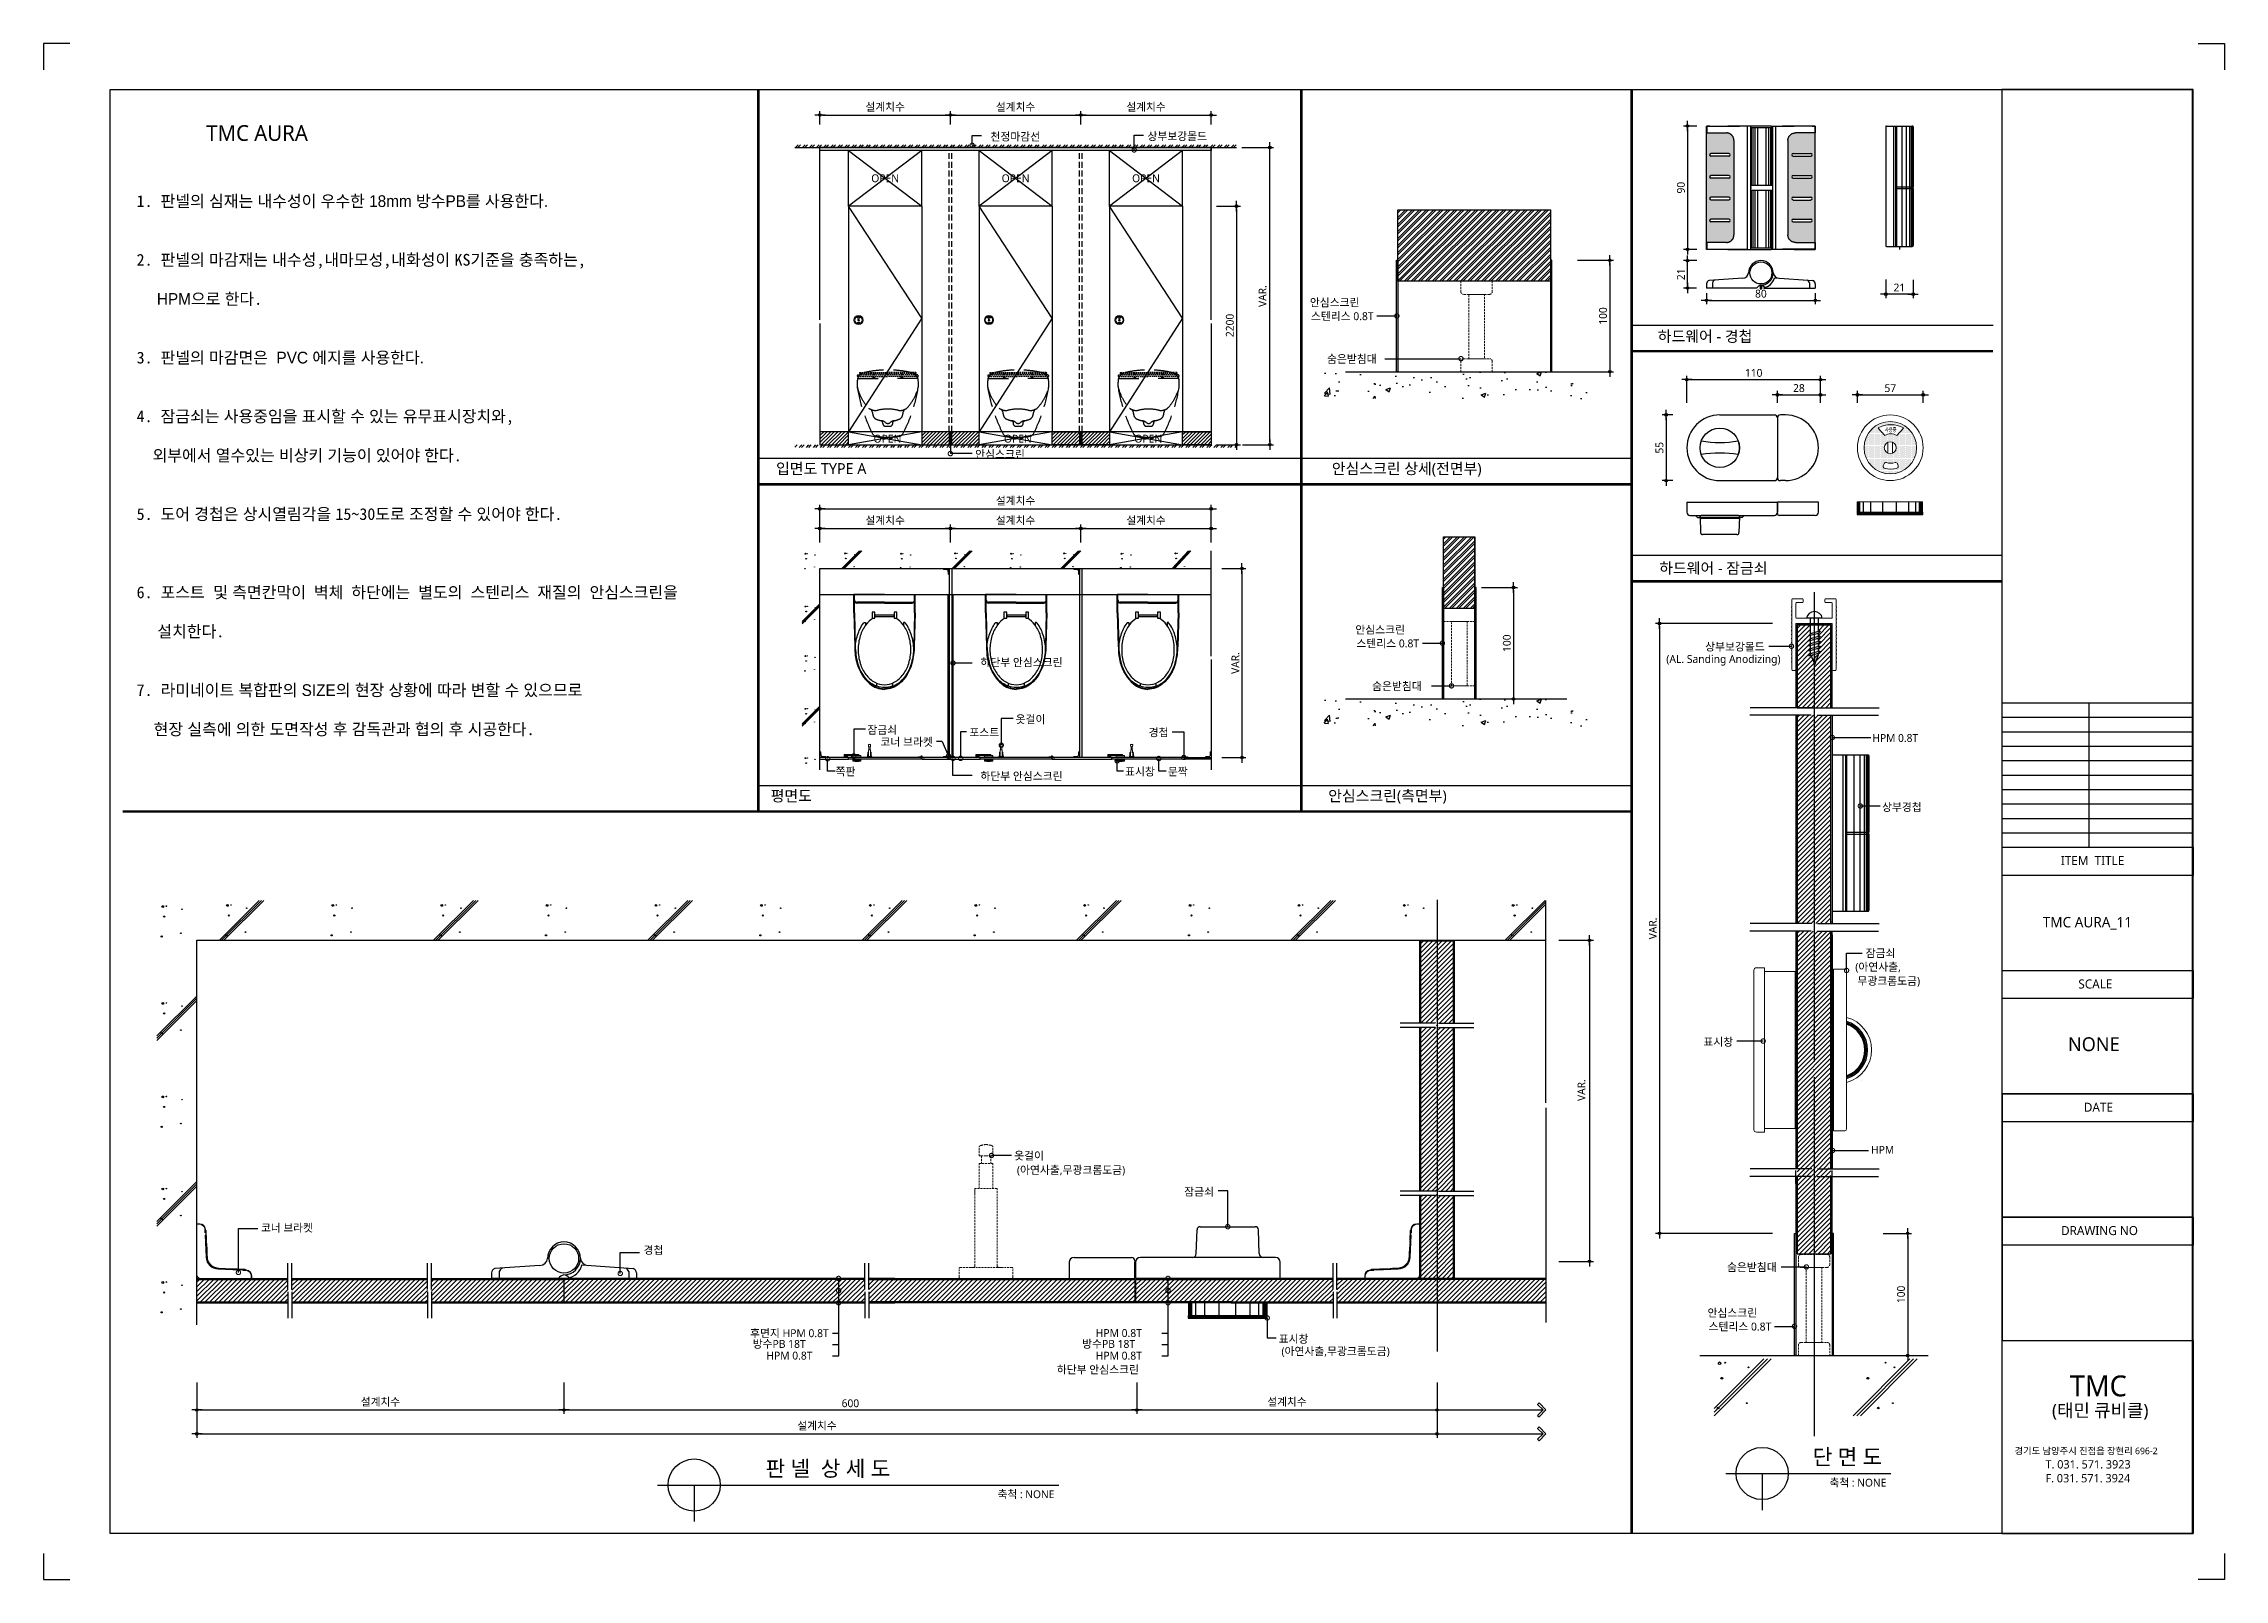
# Model space of a CAD drawing. Extents: x -256 to 8104, y -176 to 5714.
import ezdxf
from ezdxf.enums import TextEntityAlignment as Align

# ---------------------------------------------------------------- set-up
doc = ezdxf.new("R2010")
doc.units = 0
doc.header["$LTSCALE"] = 30
for name, pattern in [('CEN', [62, 60, -1, 0, -1]), ('HIDDEN', [0.375, 0.25, -0.125]), ('HIDDEN2', [4.7625, 3.175, -1.5875])]:
    doc.linetypes.add(name, pattern=pattern)
doc.layers.get('0').update_dxf_attribs({"linetype": 'CONTINUOUS'})
doc.layers.get('DEFPOINTS').update_dxf_attribs({"linetype": 'CONTINUOUS'})
for name, color, linetype in [('02---제품선', 4, 'CONTINUOUS'), ('0_toilet', 6, 'CONTINUOUS'), ('C', 2, 'CONTINUOUS'), ('curior-0Line', 252, 'CONTINUOUS'), ('DIM', 7, 'CONTINUOUS'), ('HAT', 8, 'CONTINUOUS'), ('HID', 9, 'HIDDEN'), ('jac text', 7, 'CONTINUOUS'), ('TIT', 3, 'CONTINUOUS'), ('경첩', 4, 'CONTINUOUS'), ('기타', 1, 'CONTINUOUS'), ('문자', 3, 'CONTINUOUS'), ('부자재', 4, 'CONTINUOUS'), ('상부보강몰드', 4, 'HIDDEN2'), ('옷걸이', 4, 'CONTINUOUS'), ('잠금쇠(회전형)', 4, 'CONTINUOUS'), ('중심선', 1, 'CEN'), ('치수', 1, 'CONTINUOUS'), ('판넬', 2, 'CONTINUOUS'), ('해치', 8, 'CONTINUOUS')]:
    doc.layers.add(name, color=color, linetype=linetype)
doc.styles.add('HDW', font='gulim.ttc')
doc.styles.add('돋움', font='malgun.ttf')
doc.dimstyles.new('10', dxfattribs={"dimscale": 10, "dimtxt": 3, "dimasz": 1, "dimexe": 1.5, "dimexo": 2, "dimgap": 1, "dimtad": 1, "dimdec": 0, "dimlunit": 6, "dimtxsty": '돋움', "dimblk": 'DIMDOT', "dimcen": -1, "dimdle": 1.5, "dimclrt": 3, "dimazin": 3, "dimtfac": 1, "dimtdec": 0, "dimtix": 1, "dimtmove": 2, "dimatfit": 3, "dimldrblk": 'DIMDOT', "dimarcsym": 0})
pattern_1 = [(45, (100000, 0), (-8.980256, 8.980256), [])]

# ---------------------------------------------------------------- blocks, each defined once
blk = doc.blocks.new('DIMDOT')
at = {"linetype": 'Continuous'}
blk.add_line((-2, 0), (2, 0), dxfattribs=at)
for radius in [0.5, 0.25]:
    blk.add_circle((0, 0), radius, dxfattribs=at)
blk = doc.blocks.new('*D287')
at = {"layer": 'DEFPOINTS', "color": 0}
for p in [(111541.7, 5615.9), (111041.7, 5559.6), (111541.7, 5559.6)]:
    blk.add_point(p, dxfattribs=at)
at = {"layer": 'DIM', "color": 0, "lineweight": -2, "ltscale": 10}
for p, q in [((111041.7, 5579.6), (111041.7, 5630.9)), ((111051.7, 5615.9), (111531.7, 5615.9)), ((111541.7, 5579.6), (111541.7, 5630.9))]:
    blk.add_line(p, q, dxfattribs=at)
at = {"layer": 'DIM', "color": 0, "lineweight": -2, "xscale": 10, "yscale": 10, "zscale": 10, "rotation": 180}
blk.add_blockref('DIMDOT', (111041.7, 5615.9), dxfattribs=at)
at = {"layer": 'DIM', "color": 0, "lineweight": -2, "xscale": 10, "yscale": 10, "zscale": 10}
blk.add_blockref('DIMDOT', (111541.7, 5615.9), dxfattribs=at)
at = {"layer": 'DIM', "color": 3, "insert": (111291.7, 5645.6), "char_height": 30, "attachment_point": 5, "style": '돋움'}
blk.add_mtext('설계치수', dxfattribs=at)
blk = doc.blocks.new('*D288')
at = {"layer": 'DEFPOINTS', "color": 0}
for p in [(112041.7, 5615.9), (111541.7, 5559.6), (112041.7, 5559.6)]:
    blk.add_point(p, dxfattribs=at)
at = {"layer": 'DIM', "color": 0, "lineweight": -2, "ltscale": 10}
for p, q in [((111541.7, 5579.6), (111541.7, 5630.9)), ((111551.7, 5615.9), (112031.7, 5615.9)), ((112041.7, 5579.6), (112041.7, 5630.9))]:
    blk.add_line(p, q, dxfattribs=at)
at = {"layer": 'DIM', "color": 0, "lineweight": -2, "xscale": 10, "yscale": 10, "zscale": 10, "rotation": 180}
blk.add_blockref('DIMDOT', (111541.7, 5615.9), dxfattribs=at)
at = {"layer": 'DIM', "color": 0, "lineweight": -2, "xscale": 10, "yscale": 10, "zscale": 10}
blk.add_blockref('DIMDOT', (112041.7, 5615.9), dxfattribs=at)
at = {"layer": 'DIM', "color": 3, "insert": (111791.7, 5645.6), "char_height": 30, "attachment_point": 5, "style": '돋움'}
blk.add_mtext('설계치수', dxfattribs=at)
blk = doc.blocks.new('_DOTSMALL')
at = {"color": 0, "linetype": 'ByBlock', "const_width": 0.5}
blk.add_lwpolyline([(-0.0625, 0, 1), (0.0625, 0, 1)], format="xyb", close=True, dxfattribs=at)
blk = doc.blocks.new('A$C63EC304E')
at = {"layer": '치수', "color": 1, "xscale": 2.5, "yscale": 2.5, "zscale": 2.5, "rotation": 234.3098741996962}
blk.add_blockref('_DOTSMALL', (0.31, 0.31), dxfattribs=at)
blk = doc.blocks.new('A$C2BC9653E')
at = {"layer": '치수', "xscale": 0.3333333333333333, "yscale": 0.3333333333333333, "zscale": 0.3333333333333333}
blk.add_blockref('A$C63EC304E', (0, 0), dxfattribs=at)
blk = doc.blocks.new('A$C7FC71301')
at = {"layer": '치수', "rotation": 180}
blk.add_blockref('A$C2BC9653E', (0.21, 0.21), dxfattribs=at)
blk = doc.blocks.new('A$C4A20372B')
at = {"layer": '치수'}
blk.add_blockref('A$C7FC71301', (0, 0), dxfattribs=at)
blk = doc.blocks.new('A$C566469F5')
at = {"layer": '치수'}
blk.add_blockref('A$C4A20372B', (0, 0), dxfattribs=at)
blk = doc.blocks.new('A$C7E317CD4')
at = {"layer": '해치', "xscale": 2, "yscale": 2, "zscale": 2}
blk.add_blockref('A$C566469F5', (0, 0), dxfattribs=at)
blk = doc.blocks.new('A$C601D7F27')
at = {"layer": '치수'}
blk.add_blockref('A$C7E317CD4', (0, 0), dxfattribs=at)
blk = doc.blocks.new('A$C38802C08')
at = {"layer": '치수'}
blk.add_blockref('A$C601D7F27', (0, 0), dxfattribs=at)
blk = doc.blocks.new('*D289')
at = {"layer": 'DEFPOINTS', "color": 0}
for p in [(112541.7, 5615.9), (112041.7, 5559.6), (112541.7, 5559.6)]:
    blk.add_point(p, dxfattribs=at)
at = {"layer": 'DIM', "color": 0, "lineweight": -2, "ltscale": 10}
for p, q in [((112041.7, 5579.6), (112041.7, 5630.9)), ((112051.7, 5615.9), (112531.7, 5615.9)), ((112541.7, 5579.6), (112541.7, 5630.9))]:
    blk.add_line(p, q, dxfattribs=at)
at = {"layer": 'DIM', "color": 0, "lineweight": -2, "xscale": 10, "yscale": 10, "zscale": 10, "rotation": 180}
blk.add_blockref('DIMDOT', (112041.7, 5615.9), dxfattribs=at)
at = {"layer": 'DIM', "color": 0, "lineweight": -2, "xscale": 10, "yscale": 10, "zscale": 10}
blk.add_blockref('DIMDOT', (112541.7, 5615.9), dxfattribs=at)
at = {"layer": 'DIM', "color": 3, "insert": (112291.7, 5645.6), "char_height": 30, "attachment_point": 5, "style": '돋움'}
blk.add_mtext('설계치수', dxfattribs=at)
blk = doc.blocks.new('*D290')
at = {"layer": 'DEFPOINTS', "color": 0}
for p in [(112541.7, 5266.7), (112541.7, 4351.7), (112638.6, 4351.7)]:
    blk.add_point(p, dxfattribs=at)
at = {"layer": 'DIM', "color": 0, "lineweight": -2, "ltscale": 10}
for p, q in [((112561.7, 5266.7), (112653.6, 5266.7)), ((112638.6, 5256.7), (112638.6, 4361.7)), ((112561.7, 4351.7), (112653.6, 4351.7))]:
    blk.add_line(p, q, dxfattribs=at)
at = {"layer": 'DIM', "color": 0, "lineweight": -2, "xscale": 10, "yscale": 10, "zscale": 10}
for p, rotation in [((112638.6, 5266.7), 90), ((112638.6, 4351.7), 270)]:
    blk.add_blockref('DIMDOT', p, dxfattribs=dict(at, rotation=rotation))
at = {"layer": 'DIM', "color": 3, "insert": (112613.1, 4809.2), "char_height": 30, "attachment_point": 5, "rotation": 90, "style": '돋움'}
blk.add_mtext('2200', dxfattribs=at)
blk = doc.blocks.new('*D291')
at = {"layer": 'DEFPOINTS', "color": 0}
for p in [(112562.7, 3876.8), (112562.7, 3151.8), (112659.6, 3151.8)]:
    blk.add_point(p, dxfattribs=at)
at = {"layer": 'DIM', "color": 0, "lineweight": -2, "ltscale": 10}
for p, q in [((112582.7, 3876.8), (112674.6, 3876.8)), ((112659.6, 3866.8), (112659.6, 3161.8)), ((112582.7, 3151.8), (112674.6, 3151.8))]:
    blk.add_line(p, q, dxfattribs=at)
at = {"layer": 'DIM', "color": 0, "lineweight": -2, "xscale": 10, "yscale": 10, "zscale": 10}
for p, rotation in [((112659.6, 3876.8), 90), ((112659.6, 3151.8), 270)]:
    blk.add_blockref('DIMDOT', p, dxfattribs=dict(at, rotation=rotation))
at = {"layer": 'DIM', "color": 3, "insert": (112634.4, 3514.3), "char_height": 30, "attachment_point": 5, "rotation": 90, "style": '돋움'}
blk.add_mtext('VAR.', dxfattribs=at)
blk = doc.blocks.new('*D292')
at = {"layer": 'DEFPOINTS', "color": 0}
for p in [(112541.7, 4030.4), (112041.7, 3957.3), (112541.7, 3957.3)]:
    blk.add_point(p, dxfattribs=at)
at = {"layer": 'DIM', "color": 0, "lineweight": -2, "ltscale": 10}
for p, q in [((112041.7, 3977.3), (112041.7, 4045.4)), ((112051.7, 4030.4), (112531.7, 4030.4)), ((112541.7, 3977.3), (112541.7, 4045.4))]:
    blk.add_line(p, q, dxfattribs=at)
at = {"layer": 'DIM', "color": 0, "lineweight": -2, "xscale": 10, "yscale": 10, "zscale": 10, "rotation": 180}
blk.add_blockref('DIMDOT', (112041.7, 4030.4), dxfattribs=at)
at = {"layer": 'DIM', "color": 0, "lineweight": -2, "xscale": 10, "yscale": 10, "zscale": 10}
blk.add_blockref('DIMDOT', (112541.7, 4030.4), dxfattribs=at)
at = {"layer": 'DIM', "color": 3, "insert": (112291.7, 4060), "char_height": 30, "attachment_point": 5, "style": '돋움'}
blk.add_mtext('설계치수', dxfattribs=at)
blk = doc.blocks.new('*D293')
at = {"layer": 'DEFPOINTS', "color": 0}
for p in [(112541.7, 4105.7), (111041.7, 3957.3), (112541.7, 3957.3)]:
    blk.add_point(p, dxfattribs=at)
at = {"layer": 'DIM', "color": 0, "lineweight": -2, "ltscale": 10}
for p, q in [((111041.7, 3977.3), (111041.7, 4120.7)), ((111051.7, 4105.7), (112531.7, 4105.7)), ((112541.7, 3977.3), (112541.7, 4120.7))]:
    blk.add_line(p, q, dxfattribs=at)
at = {"layer": 'DIM', "color": 0, "lineweight": -2, "xscale": 10, "yscale": 10, "zscale": 10, "rotation": 180}
blk.add_blockref('DIMDOT', (111041.7, 4105.7), dxfattribs=at)
at = {"layer": 'DIM', "color": 0, "lineweight": -2, "xscale": 10, "yscale": 10, "zscale": 10}
blk.add_blockref('DIMDOT', (112541.7, 4105.7), dxfattribs=at)
at = {"layer": 'DIM', "color": 3, "insert": (111791.7, 4135.4), "char_height": 30, "attachment_point": 5, "style": '돋움'}
blk.add_mtext('설계치수', dxfattribs=at)
blk = doc.blocks.new('*D294')
at = {"layer": 'DEFPOINTS', "color": 0}
for p in [(112041.7, 4030.4), (111541.7, 3957.3), (112041.7, 3957.3)]:
    blk.add_point(p, dxfattribs=at)
at = {"layer": 'DIM', "color": 0, "lineweight": -2, "ltscale": 10}
for p, q in [((111541.7, 3977.3), (111541.7, 4045.4)), ((111551.7, 4030.4), (112031.7, 4030.4)), ((112041.7, 3977.3), (112041.7, 4045.4))]:
    blk.add_line(p, q, dxfattribs=at)
at = {"layer": 'DIM', "color": 0, "lineweight": -2, "xscale": 10, "yscale": 10, "zscale": 10, "rotation": 180}
blk.add_blockref('DIMDOT', (111541.7, 4030.4), dxfattribs=at)
at = {"layer": 'DIM', "color": 0, "lineweight": -2, "xscale": 10, "yscale": 10, "zscale": 10}
blk.add_blockref('DIMDOT', (112041.7, 4030.4), dxfattribs=at)
at = {"layer": 'DIM', "color": 3, "insert": (111791.7, 4060), "char_height": 30, "attachment_point": 5, "style": '돋움'}
blk.add_mtext('설계치수', dxfattribs=at)
blk = doc.blocks.new('*D295')
at = {"layer": 'DEFPOINTS', "color": 0}
for p in [(111541.7, 4030.4), (111041.7, 3957.3), (111541.7, 3957.3)]:
    blk.add_point(p, dxfattribs=at)
at = {"layer": 'DIM', "color": 0, "lineweight": -2, "ltscale": 10}
for p, q in [((111041.7, 3977.3), (111041.7, 4045.4)), ((111051.7, 4030.4), (111531.7, 4030.4)), ((111541.7, 3977.3), (111541.7, 4045.4))]:
    blk.add_line(p, q, dxfattribs=at)
at = {"layer": 'DIM', "color": 0, "lineweight": -2, "xscale": 10, "yscale": 10, "zscale": 10, "rotation": 180}
blk.add_blockref('DIMDOT', (111041.7, 4030.4), dxfattribs=at)
at = {"layer": 'DIM', "color": 0, "lineweight": -2, "xscale": 10, "yscale": 10, "zscale": 10}
blk.add_blockref('DIMDOT', (111541.7, 4030.4), dxfattribs=at)
at = {"layer": 'DIM', "color": 3, "insert": (111291.7, 4060), "char_height": 30, "attachment_point": 5, "style": '돋움'}
blk.add_mtext('설계치수', dxfattribs=at)
blk = doc.blocks.new('*D296')
at = {"layer": 'DEFPOINTS', "color": 0}
for p in [(108653.4, 775.5), (110060.5, 775.5), (110060.5, 649.8)]:
    blk.add_point(p, dxfattribs=at)
at = {"layer": 'DIM', "color": 0, "lineweight": -2, "ltscale": 10}
for p, q in [((108653.4, 755.5), (108653.4, 634.8)), ((110060.5, 755.5), (110060.5, 634.8)), ((108663.4, 649.8), (110050.5, 649.8))]:
    blk.add_line(p, q, dxfattribs=at)
at = {"layer": 'DIM', "color": 0, "lineweight": -2, "xscale": 10, "yscale": 10, "zscale": 10, "rotation": 180}
blk.add_blockref('DIMDOT', (108653.4, 649.8), dxfattribs=at)
at = {"layer": 'DIM', "color": 0, "lineweight": -2, "xscale": 10, "yscale": 10, "zscale": 10}
blk.add_blockref('DIMDOT', (110060.5, 649.8), dxfattribs=at)
at = {"layer": 'DIM', "color": 3, "insert": (109357, 679.5), "char_height": 30, "attachment_point": 5, "style": '돋움'}
blk.add_mtext('설계치수', dxfattribs=at)
blk = doc.blocks.new('*D297')
at = {"layer": 'DEFPOINTS', "color": 0}
for p in [(108653.4, 775.5), (113407.3, 775.5), (113407.3, 558.3)]:
    blk.add_point(p, dxfattribs=at)
at = {"layer": 'DIM', "color": 0, "lineweight": -2, "ltscale": 10}
for p, q in [((108653.4, 755.5), (108653.4, 543.3)), ((113407.3, 755.5), (113407.3, 543.3)), ((108663.4, 558.3), (113397.3, 558.3))]:
    blk.add_line(p, q, dxfattribs=at)
at = {"layer": 'DIM', "color": 0, "lineweight": -2, "xscale": 10, "yscale": 10, "zscale": 10, "rotation": 180}
blk.add_blockref('DIMDOT', (108653.4, 558.3), dxfattribs=at)
at = {"layer": 'DIM', "color": 0, "lineweight": -2, "xscale": 10, "yscale": 10, "zscale": 10}
blk.add_blockref('DIMDOT', (113407.3, 558.3), dxfattribs=at)
at = {"layer": 'DIM', "color": 3, "insert": (111030.4, 588), "char_height": 30, "attachment_point": 5, "style": '돋움'}
blk.add_mtext('설계치수', dxfattribs=at)
blk = doc.blocks.new('*D298')
at = {"layer": 'DEFPOINTS', "color": 0}
for p in [(112256.5, 775.5), (113407.3, 775.5), (113407.3, 649.8)]:
    blk.add_point(p, dxfattribs=at)
at = {"layer": 'DIM', "color": 0, "lineweight": -2, "ltscale": 10}
for p, q in [((112256.5, 755.5), (112256.5, 634.8)), ((113407.3, 755.5), (113407.3, 634.8)), ((112266.5, 649.8), (113397.3, 649.8))]:
    blk.add_line(p, q, dxfattribs=at)
at = {"layer": 'DIM', "color": 0, "lineweight": -2, "xscale": 10, "yscale": 10, "zscale": 10, "rotation": 180}
blk.add_blockref('DIMDOT', (112256.5, 649.8), dxfattribs=at)
at = {"layer": 'DIM', "color": 0, "lineweight": -2, "xscale": 10, "yscale": 10, "zscale": 10}
blk.add_blockref('DIMDOT', (113407.3, 649.8), dxfattribs=at)
at = {"layer": 'DIM', "color": 3, "insert": (112831.9, 679.5), "char_height": 30, "attachment_point": 5, "style": '돋움'}
blk.add_mtext('설계치수', dxfattribs=at)
blk = doc.blocks.new('*D299')
at = {"layer": 'DEFPOINTS', "color": 0}
for p in [(110060.5, 775.5), (112256.5, 775.5), (112256.5, 649.8)]:
    blk.add_point(p, dxfattribs=at)
at = {"layer": 'DIM', "color": 0, "lineweight": -2, "ltscale": 10}
for p, q in [((110060.5, 755.5), (110060.5, 634.8)), ((112256.5, 755.5), (112256.5, 634.8)), ((110070.5, 649.8), (112246.5, 649.8))]:
    blk.add_line(p, q, dxfattribs=at)
at = {"layer": 'DIM', "color": 0, "lineweight": -2, "xscale": 10, "yscale": 10, "zscale": 10, "rotation": 180}
blk.add_blockref('DIMDOT', (110060.5, 649.8), dxfattribs=at)
at = {"layer": 'DIM', "color": 0, "lineweight": -2, "xscale": 10, "yscale": 10, "zscale": 10}
blk.add_blockref('DIMDOT', (112256.5, 649.8), dxfattribs=at)
at = {"layer": 'DIM', "color": 3, "insert": (111158.5, 675.3), "char_height": 30, "attachment_point": 5, "style": '돋움'}
blk.add_mtext('600', dxfattribs=at)
blk = doc.blocks.new('A$C06B31977')
for p, q in [((1.26, 11.06), (1.26, 21.17)), ((1.26, 10.11), (1.26, 0))]:
    blk.add_line(p, q)
blk = doc.blocks.new('*D300')
at = {"layer": 'DEFPOINTS', "color": 0}
for p in [(113854.1, 2451.2), (113854.1, 1219.8), (113992, 1219.8)]:
    blk.add_point(p, dxfattribs=at)
at = {"layer": 'DIM', "color": 0, "lineweight": -2, "ltscale": 10}
for p, q in [((113874.1, 2451.2), (114007, 2451.2)), ((113992, 2441.2), (113992, 1229.8)), ((113874.1, 1219.8), (114007, 1219.8))]:
    blk.add_line(p, q, dxfattribs=at)
at = {"layer": 'DIM', "color": 0, "lineweight": -2, "xscale": 10, "yscale": 10, "zscale": 10}
for p, rotation in [((113992, 2451.2), 90), ((113992, 1219.8), 270)]:
    blk.add_blockref('DIMDOT', p, dxfattribs=dict(at, rotation=rotation))
at = {"layer": 'DIM', "color": 3, "insert": (113961.2, 1876.4), "char_height": 30, "attachment_point": 5, "rotation": 90, "style": '돋움'}
blk.add_mtext('VAR.', dxfattribs=at)
blk = doc.blocks.new('A$C13EB2441')
for p, q in [((0.84, 7.37), (0.84, 14.11)), ((0.84, 6.74), (0.84, 0))]:
    blk.add_line(p, q)
blk = doc.blocks.new('*D301')
at = {"layer": 'DEFPOINTS', "color": 0}
for p in [(114877.2, 4601.3), (114365.2, 4492.7), (114877.2, 4492.7)]:
    blk.add_point(p, dxfattribs=at)
at = {"layer": 'DIM', "color": 0, "lineweight": -2, "ltscale": 10}
for p, q in [((114365.2, 4512.7), (114365.2, 4616.3)), ((114375.2, 4601.3), (114867.2, 4601.3)), ((114877.2, 4512.7), (114877.2, 4616.3))]:
    blk.add_line(p, q, dxfattribs=at)
at = {"layer": 'DIM', "color": 0, "lineweight": -2, "xscale": 10, "yscale": 10, "zscale": 10, "rotation": 180}
blk.add_blockref('DIMDOT', (114365.2, 4601.3), dxfattribs=at)
at = {"layer": 'DIM', "color": 0, "lineweight": -2, "xscale": 10, "yscale": 10, "zscale": 10}
blk.add_blockref('DIMDOT', (114877.2, 4601.3), dxfattribs=at)
at = {"layer": 'DIM', "color": 3, "insert": (114621.2, 4626.9), "char_height": 30, "attachment_point": 5, "style": '돋움'}
blk.add_mtext('110', dxfattribs=at)
blk = doc.blocks.new('*D302')
at = {"layer": 'DEFPOINTS', "color": 0}
for p in [(114877.2, 4543.3), (114712.2, 4492.7), (114877.2, 4492.7)]:
    blk.add_point(p, dxfattribs=at)
at = {"layer": 'DIM', "color": 0, "lineweight": -2, "ltscale": 10}
for p, q in [((114712.2, 4512.7), (114712.2, 4558.3)), ((114722.2, 4543.3), (114867.2, 4543.3)), ((114877.2, 4512.7), (114877.2, 4558.3))]:
    blk.add_line(p, q, dxfattribs=at)
at = {"layer": 'DIM', "color": 0, "lineweight": -2, "xscale": 10, "yscale": 10, "zscale": 10, "rotation": 180}
blk.add_blockref('DIMDOT', (114712.2, 4543.3), dxfattribs=at)
at = {"layer": 'DIM', "color": 0, "lineweight": -2, "xscale": 10, "yscale": 10, "zscale": 10}
blk.add_blockref('DIMDOT', (114877.2, 4543.3), dxfattribs=at)
at = {"layer": 'DIM', "color": 3, "insert": (114794.7, 4568.8), "char_height": 30, "attachment_point": 5, "style": '돋움'}
blk.add_mtext('28', dxfattribs=at)
blk = doc.blocks.new('*D303')
at = {"layer": 'DEFPOINTS', "color": 0}
for p in [(115270.9, 4543.3), (115018.9, 4492.7), (115270.9, 4492.7)]:
    blk.add_point(p, dxfattribs=at)
at = {"layer": 'DIM', "color": 0, "lineweight": -2, "ltscale": 10}
for p, q in [((115018.9, 4512.7), (115018.9, 4558.3)), ((115028.9, 4543.3), (115260.9, 4543.3)), ((115270.9, 4512.7), (115270.9, 4558.3))]:
    blk.add_line(p, q, dxfattribs=at)
at = {"layer": 'DIM', "color": 0, "lineweight": -2, "xscale": 10, "yscale": 10, "zscale": 10, "rotation": 180}
blk.add_blockref('DIMDOT', (115018.9, 4543.3), dxfattribs=at)
at = {"layer": 'DIM', "color": 0, "lineweight": -2, "xscale": 10, "yscale": 10, "zscale": 10}
blk.add_blockref('DIMDOT', (115270.9, 4543.3), dxfattribs=at)
at = {"layer": 'DIM', "color": 3, "insert": (115144.9, 4568.6), "char_height": 30, "attachment_point": 5, "style": '돋움'}
blk.add_mtext('57', dxfattribs=at)
blk = doc.blocks.new('*D304')
at = {"layer": 'DEFPOINTS', "color": 0}
for p in [(114422.8, 5574), (114367.8, 5100.9), (114422.8, 5100.9)]:
    blk.add_point(p, dxfattribs=at)
at = {"layer": 'DIM', "color": 0, "lineweight": -2, "ltscale": 10}
for p, q in [((114402.8, 5574), (114352.8, 5574)), ((114367.8, 5564), (114367.8, 5110.9)), ((114402.8, 5100.9), (114352.8, 5100.9))]:
    blk.add_line(p, q, dxfattribs=at)
at = {"layer": 'DIM', "color": 0, "lineweight": -2, "xscale": 10, "yscale": 10, "zscale": 10}
for p, rotation in [((114367.8, 5574), 90), ((114367.8, 5100.9), 270)]:
    blk.add_blockref('DIMDOT', p, dxfattribs=dict(at, rotation=rotation))
at = {"layer": 'DIM', "color": 3, "insert": (114342.3, 5337.5), "char_height": 30, "attachment_point": 5, "rotation": 90, "style": '돋움'}
blk.add_mtext('90', dxfattribs=at)
blk = doc.blocks.new('*D305')
at = {"layer": 'DEFPOINTS', "color": 0}
for p in [(114440.4, 4952.7), (114857.5, 4952.7), (114857.5, 4905.3)]:
    blk.add_point(p, dxfattribs=at)
at = {"layer": 'DIM', "color": 0, "lineweight": -2, "ltscale": 10}
for p, q in [((114440.4, 4932.7), (114440.4, 4890.3)), ((114857.5, 4932.7), (114857.5, 4890.3)), ((114450.4, 4905.3), (114847.5, 4905.3))]:
    blk.add_line(p, q, dxfattribs=at)
at = {"layer": 'DIM', "color": 0, "lineweight": -2, "xscale": 10, "yscale": 10, "zscale": 10, "rotation": 180}
blk.add_blockref('DIMDOT', (114440.4, 4905.3), dxfattribs=at)
at = {"layer": 'DIM', "color": 0, "lineweight": -2, "xscale": 10, "yscale": 10, "zscale": 10}
blk.add_blockref('DIMDOT', (114857.5, 4905.3), dxfattribs=at)
at = {"layer": 'DIM', "color": 3, "insert": (114648.9, 4930.8), "char_height": 30, "attachment_point": 5, "style": '돋움'}
blk.add_mtext('80', dxfattribs=at)
blk = doc.blocks.new('*D306')
at = {"layer": 'DEFPOINTS', "color": 0}
for p in [(114367.8, 5057.7), (114422.8, 5057.7), (114422.1, 4952.7)]:
    blk.add_point(p, dxfattribs=at)
at = {"layer": 'DIM', "color": 0, "lineweight": -2, "ltscale": 10}
for p, q in [((114402.8, 5057.7), (114352.8, 5057.7)), ((114367.8, 4962.7), (114367.8, 5047.7)), ((114402.1, 4952.7), (114352.8, 4952.7))]:
    blk.add_line(p, q, dxfattribs=at)
at = {"layer": 'DIM', "color": 0, "lineweight": -2, "xscale": 10, "yscale": 10, "zscale": 10}
for p, rotation in [((114367.8, 5057.7), 90), ((114367.8, 4952.7), 270)]:
    blk.add_blockref('DIMDOT', p, dxfattribs=dict(at, rotation=rotation))
at = {"layer": 'DIM', "color": 3, "insert": (114342.5, 5005.2), "char_height": 30, "attachment_point": 5, "rotation": 90, "style": '돋움'}
blk.add_mtext('21', dxfattribs=at)
blk = doc.blocks.new('*D307')
at = {"layer": 'DEFPOINTS', "color": 0}
for p in [(115127.3, 5004.9), (115232.3, 5004.1), (115127.3, 4929.2)]:
    blk.add_point(p, dxfattribs=at)
at = {"layer": 'DIM', "color": 0, "lineweight": -2, "ltscale": 10}
for p, q in [((115127.3, 4984.9), (115127.3, 4914.2)), ((115232.3, 4984.1), (115232.3, 4914.2)), ((115222.3, 4929.2), (115137.3, 4929.2))]:
    blk.add_line(p, q, dxfattribs=at)
at = {"layer": 'DIM', "color": 0, "lineweight": -2, "xscale": 10, "yscale": 10, "zscale": 10, "rotation": 180}
blk.add_blockref('DIMDOT', (115127.3, 4929.2), dxfattribs=at)
at = {"layer": 'DIM', "color": 0, "lineweight": -2, "xscale": 10, "yscale": 10, "zscale": 10}
blk.add_blockref('DIMDOT', (115232.3, 4929.2), dxfattribs=at)
at = {"layer": 'DIM', "color": 3, "insert": (115179.8, 4954.5), "char_height": 30, "attachment_point": 5, "style": '돋움'}
blk.add_mtext('21', dxfattribs=at)
blk = doc.blocks.new('A$C10E41893')
at = {"layer": '부자재'}
for p, q in [((6, 0), (6, 196)), ((123, 196), (6, 196)), ((123, 192), (6, 192)), ((55, 0), (55, 177)), ((61, 0), (61, 177)), ((6, 0), (6, -196)), ((55, 0), (55, -177)), ((61, 0), (61, -177)), ((123, -192), (6, -192)), ((123, -196), (6, -196))]:
    blk.add_line(p, q, dxfattribs=at)
for points in [[(123, 196, -0.012538), (123, 196), (335, 190, -0.055395), (445, 175, -0.154276), (577, 93, -0.179504), (612, 0, -0.179504)], [(123, 192, -0.012538), (123, 192), (335, 187, -0.055395), (444, 172, -0.154276), (574, 91, -0.179504), (608, 0, -0.179504)], [(157, -72, 0.089162), (200, -119, 0.085733), (270, -155, 0.075373), (359, -168, 0.075373), (447, -155, 0.085733), (517, -119, 0.106084), (567, -62, 0.126931), (583, 0, 0.126931), (567, 62, 0.106084), (517, 119, 0.085733), (447, 155, 0.075373), (359, 168, 0.075373), (270, 155, 0.085733), (200, 119, 0.089162), (157, 72)], [(572, 51), (589, 51), (589, 60, 0.021185), (583, 71, 0.106084), (528, 134, 0.085733), (453, 172, 0.075373), (359, 187, 0.075373), (265, 172, 0.085733), (189, 134, 0.007337), (184, 130), (184, 122), (205, 122)], [(123, -196, 0.012538), (123, -196), (335, -190, 0.055395), (445, -175, 0.154276), (577, -93, 0.179504), (612, 0, 0.179504)], [(123, -192, 0.012538), (123, -192), (335, -187, 0.055395), (444, -172, 0.154276), (574, -91, 0.179504), (608, 0, 0.179504)], [(589, -51, 0.090214), (598, 0, 0.090214), (589, 51, 0.106084)], [(572, -51), (589, -51), (589, -60, -0.021185), (583, -71, -0.106084), (528, -134, -0.085733), (453, -172, -0.075373), (359, -187, -0.075373), (265, -172, -0.085733), (189, -134, -0.007337), (184, -130), (184, -122), (205, -122)]]:
    blk.add_lwpolyline(points, format="xyb", dxfattribs=at)
blk.add_lwpolyline([(138, -61), (119, -61), (119, -79), (157, -79), (157, -61), (138, -61), (147, -61), (147, 61), (138, 61), (157, 61), (157, 79), (119, 79), (119, 61), (138, 61), (138, -61), (119, -61)], dxfattribs=at)
for centre, start, end in [((40, 177), 0, 90), ((46, 177), 0, 90), ((40, -177), 270, 0), ((46, -177), 270, 0)]:
    blk.add_arc(centre, 15, start, end, dxfattribs=at)
blk = doc.blocks.new('A$C460A2A32')
at = {"color": 0}
for p, q in [((3, 20), (0, 16)), ((3, 20), (9, 20)), ((4, 10), (162, 10)), ((9, 20), (162, 20)), ((13, 32), (11, 30)), ((13, 32), (162, 32)), ((13, 27), (162, 27)), ((312, 32), (162, 32)), ((312, 27), (162, 27)), ((316, 20), (162, 20)), ((321, 10), (162, 10)), ((312, 32), (313, 30)), ((322, 20), (316, 20)), ((322, 20), (324, 16))]:
    blk.add_line(p, q, dxfattribs=at)
for centre, radius, start, end in [((4, 14), 4, 150.0107, 270), ((13, 29), 2, 135, 270), ((109, 28), 26, 182.6717, 198.4118), ((109, 10), 26, 180, 202.6199), ((107, 28), 23, 183.0205, 200.9186), ((107, 10), 23, 180, 205.7715), ((69, 10), 23, 334.2285, 0), ((69, 28), 23, 339.0814, 356.9795), ((67, 10), 26, 337.3801, 0), ((67, 28), 26, 341.5882, 357.3283), ((257, 10), 26, 180, 202.6199), ((257, 28), 26, 182.6717, 198.4118), ((256, 28), 23, 183.0205, 200.9186), ((256, 10), 23, 180, 205.7715), ((217, 10), 23, 334.2285, 0), ((217, 28), 23, 339.0814, 356.9795), ((216, 28), 26, 341.5882, 357.3283), ((216, 10), 26, 337.3801, 0), ((312, 29), 2, 270, 45), ((321, 14), 4, 270, 29.9893)]:
    blk.add_arc(centre, radius, start, end, dxfattribs=at)
blk = doc.blocks.new('*D308')
at = {"layer": 'DEFPOINTS', "color": 0}
for p in [(114330.9, 4466.1), (114285.2, 4214.1), (114330.9, 4214.1)]:
    blk.add_point(p, dxfattribs=at)
at = {"layer": 'DIM', "color": 0, "lineweight": -2, "ltscale": 10}
for p, q in [((114310.9, 4466.1), (114270.2, 4466.1)), ((114285.2, 4456.1), (114285.2, 4224.1)), ((114310.9, 4214.1), (114270.2, 4214.1))]:
    blk.add_line(p, q, dxfattribs=at)
at = {"layer": 'DIM', "color": 0, "lineweight": -2, "xscale": 10, "yscale": 10, "zscale": 10}
for p, rotation in [((114285.2, 4466.1), 90), ((114285.2, 4214.1), 270)]:
    blk.add_blockref('DIMDOT', p, dxfattribs=dict(at, rotation=rotation))
at = {"layer": 'DIM', "color": 3, "insert": (114259.9, 4340.1), "char_height": 30, "attachment_point": 5, "rotation": 90, "style": '돋움'}
blk.add_mtext('55', dxfattribs=at)
blk = doc.blocks.new('*D309')
at = {"layer": 'DEFPOINTS', "color": 0}
for p in [(114712.9, 3666.1), (114260.1, 1327.1), (114712.9, 1327.1)]:
    blk.add_point(p, dxfattribs=at)
at = {"layer": 'DIM', "color": 0, "lineweight": -2, "ltscale": 10}
for p, q in [((114692.9, 3666.1), (114245.1, 3666.1)), ((114260.1, 3656.1), (114260.1, 1337.1)), ((114692.9, 1327.1), (114245.1, 1327.1))]:
    blk.add_line(p, q, dxfattribs=at)
at = {"layer": 'DIM', "color": 0, "lineweight": -2, "xscale": 10, "yscale": 10, "zscale": 10}
for p, rotation in [((114260.1, 3666.1), 90), ((114260.1, 1327.1), 270)]:
    blk.add_blockref('DIMDOT', p, dxfattribs=dict(at, rotation=rotation))
at = {"layer": 'DIM', "color": 3, "insert": (114234.8, 2496.6), "char_height": 30, "attachment_point": 5, "rotation": 90, "style": '돋움'}
blk.add_mtext('VAR.', dxfattribs=at)
blk = doc.blocks.new('*D310')
at = {"layer": 'DEFPOINTS', "color": 0}
for p in [(115097.3, 1327.2), (115097.3, 858.9), (115211.6, 858.9)]:
    blk.add_point(p, dxfattribs=at)
at = {"layer": 'DIM', "color": 0, "lineweight": -2, "ltscale": 10}
for p, q in [((115117.3, 1327.2), (115226.6, 1327.2)), ((115211.6, 1317.2), (115211.6, 868.9)), ((115117.3, 858.9), (115226.6, 858.9))]:
    blk.add_line(p, q, dxfattribs=at)
at = {"layer": 'DIM', "color": 0, "lineweight": -2, "xscale": 10, "yscale": 10, "zscale": 10}
for p, rotation in [((115211.6, 1327.2), 90), ((115211.6, 858.9), 270)]:
    blk.add_blockref('DIMDOT', p, dxfattribs=dict(at, rotation=rotation))
at = {"layer": 'DIM', "color": 3, "insert": (115186, 1093), "char_height": 30, "attachment_point": 5, "rotation": 90, "style": '돋움'}
blk.add_mtext('100', dxfattribs=at)
blk = doc.blocks.new('*D311')
at = {"layer": 'DEFPOINTS', "color": 0}
for p in [(113557.7, 3804.2), (113557.7, 3376.7), (113700.6, 3376.7)]:
    blk.add_point(p, dxfattribs=at)
at = {"layer": 'DIM', "color": 0, "lineweight": -2, "ltscale": 10}
for p, q in [((113577.7, 3804.2), (113715.6, 3804.2)), ((113700.6, 3794.2), (113700.6, 3386.7)), ((113577.7, 3376.7), (113715.6, 3376.7))]:
    blk.add_line(p, q, dxfattribs=at)
at = {"layer": 'DIM', "color": 0, "lineweight": -2, "xscale": 10, "yscale": 10, "zscale": 10}
for p, rotation in [((113700.6, 3804.2), 90), ((113700.6, 3376.7), 270)]:
    blk.add_blockref('DIMDOT', p, dxfattribs=dict(at, rotation=rotation))
at = {"layer": 'DIM', "color": 3, "insert": (113675, 3590.5), "char_height": 30, "attachment_point": 5, "rotation": 90, "style": '돋움'}
blk.add_mtext('100', dxfattribs=at)
blk = doc.blocks.new('*D312')
at = {"layer": 'DEFPOINTS', "color": 0}
for p in [(113926.4, 5059.1), (113926.4, 4631.7), (114069.3, 4631.7)]:
    blk.add_point(p, dxfattribs=at)
at = {"layer": 'DIM', "color": 0, "lineweight": -2, "ltscale": 10}
for p, q in [((113946.4, 5059.1), (114084.3, 5059.1)), ((114069.3, 5049.1), (114069.3, 4641.7)), ((113946.4, 4631.7), (114084.3, 4631.7))]:
    blk.add_line(p, q, dxfattribs=at)
at = {"layer": 'DIM', "color": 0, "lineweight": -2, "xscale": 10, "yscale": 10, "zscale": 10}
for p, rotation in [((114069.3, 5059.1), 90), ((114069.3, 4631.7), 270)]:
    blk.add_blockref('DIMDOT', p, dxfattribs=dict(at, rotation=rotation))
at = {"layer": 'DIM', "color": 3, "insert": (114043.7, 4845.4), "char_height": 30, "attachment_point": 5, "rotation": 90, "style": '돋움'}
blk.add_mtext('100', dxfattribs=at)
blk = doc.blocks.new('*D313')
at = {"layer": 'DEFPOINTS', "color": 0}
for p in [(112638.6, 5491.5), (112766, 5491.5), (112641.1, 4351.7)]:
    blk.add_point(p, dxfattribs=at)
at = {"layer": 'DIM', "color": 0, "lineweight": -2, "ltscale": 10}
for p, q in [((112658.6, 5491.5), (112781, 5491.5)), ((112766, 4361.7), (112766, 5481.5)), ((112661.1, 4351.7), (112781, 4351.7))]:
    blk.add_line(p, q, dxfattribs=at)
at = {"layer": 'DIM', "color": 0, "lineweight": -2, "xscale": 10, "yscale": 10, "zscale": 10}
for p, rotation in [((112766, 5491.5), 90), ((112766, 4351.7), 270)]:
    blk.add_blockref('DIMDOT', p, dxfattribs=dict(at, rotation=rotation))
at = {"layer": 'DIM', "color": 3, "insert": (112738.7, 4921.6), "char_height": 30, "attachment_point": 5, "rotation": 90, "style": '돋움'}
blk.add_mtext('VAR.', dxfattribs=at)
blk = doc.blocks.new('AURA_11', base_point=(108321.5, 175.8))
h = blk.add_hatch()
h.set_pattern_fill('ANSI31', color=3, scale=3, angle=180)
h.set_pattern_definition([(225, (108360, 0), (6.735192, -6.735192), [])])
h.paths.add_polyline_path([(111151.7, 4401.7), (111041.7, 4401.7), (111041.7, 4351.7), (111151.7, 4351.7)])
h.paths.add_polyline_path([(111536.7, 4401.7), (111431.7, 4401.7), (111431.7, 4351.7), (111536.7, 4351.7)])
h.paths.add_polyline_path([(111651.7, 4401.7), (111546.7, 4401.7), (111546.7, 4351.7), (111651.7, 4351.7)])
h.paths.add_polyline_path([(112036.7, 4401.7), (111931.7, 4401.7), (111931.7, 4351.7), (112036.7, 4351.7)])
h.paths.add_polyline_path([(112151.7, 4401.7), (112046.7, 4401.7), (112046.7, 4351.7), (112151.7, 4351.7)])
h.paths.add_polyline_path([(112541.7, 4401.7), (112431.7, 4401.7), (112431.7, 4351.7), (112541.7, 4351.7)])
h = blk.add_hatch()
h.set_pattern_fill('ANSI31', color=2, style=0)
h.set_pattern_definition([(45, (108360, 0), (-2.245064, 2.245064), [])])
h.paths.add_polyline_path([(111546.7, 4401.7), (111536.7, 4401.7), (111536.7, 4351.7), (111546.7, 4351.7)])
h = blk.add_hatch()
h.set_pattern_fill('ANSI31', color=2, style=0)
h.set_pattern_definition([(45, (108860, 0), (-2.245064, 2.245064), [])])
h.paths.add_polyline_path([(112046.7, 4401.7), (112036.7, 4401.7), (112036.7, 4351.7), (112046.7, 4351.7)])
h = blk.add_hatch()
h.set_pattern_fill('ANSI31', color=2, style=0)
h.set_pattern_definition([(45, (111538.1663, 1839.9894), (-2.245064, 2.245064), [])])
h.paths.add_polyline_path([(113432.7, 3804.2), (113427.7, 3804.2), (113427.7, 3592.5, -1), (113427.7, 3588.4), (113427.7, 3376.7), (113432.7, 3376.7)])
h.paths.add_polyline_path([(113557.7, 3588.4, -1), (113557.7, 3592.5), (113557.7, 3804.2), (113552.7, 3804.2), (113552.7, 3376.7), (113557.7, 3376.7)])
at = {"layer": 'HAT'}
h = blk.add_hatch(dxfattribs=at)
h.set_pattern_fill('ANSI32', color=256, scale=2, style=0)
h.set_pattern_definition([(45, (99705.63, -141.476), (-13.470384, 13.470384), []), (45, (99714.61, -141.476), (-13.470384, 13.470384), [])])
h.paths.add_polyline_path([(110945, 5501.5), (112638.6, 5501.5), (112638.6, 5491.5), (110945, 5491.5)])
h = blk.add_hatch(dxfattribs=at)
h.set_pattern_fill('ANSI32', color=256, scale=2, style=0)
h.set_pattern_definition([(45, (100000, 0), (-13.470384, 13.470384), []), (45, (100008.98, 0), (-13.470384, 13.470384), [])])
h.paths.add_polyline_path([(113256.9, 5252.9), (113842.3, 5252.9), (113842.3, 4978.3), (113256.9, 4978.3)])
h = blk.add_hatch(dxfattribs=at)
h.set_pattern_fill('ANSI32', color=256, scale=2, style=0)
h.set_pattern_definition([(45, (99705.63, 40.504), (-13.470384, 13.470384), []), (45, (99714.61, 40.504), (-13.470384, 13.470384), [])])
h.paths.add_polyline_path([(110945, 4341.3), (112638.6, 4341.3), (112638.6, 4351.3), (110945, 4351.3)])
h = blk.add_hatch(dxfattribs=at)
h.set_pattern_fill('ANSI32', color=256, scale=2, style=0)
h.set_pattern_definition([(45, (108351.317, 0), (-13.470384, 13.470384), []), (45, (108360.298, 0), (-13.470384, 13.470384), [])])
h.paths.add_polyline_path([(113552.7, 3998), (113432.7, 3998), (113432.7, 3723.4), (113552.7, 3723.4), (113552.7, 3804.2)])
at = {"layer": 'HAT', "transparency": 33554687}
h = blk.add_hatch(dxfattribs=at)
h.set_pattern_fill('ANSI31', color=256, scale=4, style=0)
h.set_pattern_definition(pattern_1)
h.paths.add_polyline_path([(114787.6, 3343.1), (114844, 3343.1), (114852.6, 3343.1), (114852.6, 3547.8), (114832.5, 3542.4), (114839.1, 3551.2), (114839.1, 3563.4), (114832.5, 3561.7), (114839, 3570.4), (114839.1, 3570.4), (114839.1, 3582.7), (114832.4, 3580.9), (114839, 3589.7), (114839.1, 3589.7), (114839.1, 3602), (114832.4, 3600.2), (114838.9, 3608.9), (114839.1, 3609), (114839.1, 3621.2), (114832.3, 3619.4), (114838.9, 3628.2), (114839.1, 3628.2), (114839.1, 3661.1), (114787.6, 3661.1)])
h.paths.add_polyline_path([(114866.2, 3343.1), (114917.6, 3343.1), (114917.6, 3661.1), (114869.1, 3661.1), (114869.1, 3636.2), (114875.6, 3637.9), (114869.1, 3629.2), (114869.1, 3616.9), (114875.6, 3618.7), (114869.1, 3609.9), (114869.1, 3609.9), (114869.1, 3597.7), (114875.7, 3599.4), (114869.2, 3590.7), (114869.1, 3590.7), (114869.1, 3578.4), (114875.7, 3580.2), (114869.2, 3571.4), (114869.1, 3571.4), (114869.1, 3559.2), (114875.8, 3560.9), (114869.3, 3552.2), (114869.1, 3552.1), (114869.1, 3545.6), (114855.1, 3509), (114852.6, 3514.8), (114852.6, 3343.1)])
at = {"layer": 'HAT'}
h = blk.add_hatch(dxfattribs=at)
h.set_pattern_fill('ANSI31', color=256, scale=4, style=0)
h.set_pattern_definition(pattern_1)
edge = h.paths.add_edge_path()
edge.add_line((114917.6, 3265.4), (114858.2, 3265.4))
edge.add_arc((114856.1, 3265.4), 2.08, -54.30987, 0, ccw=False)
edge.add_arc((114856.1, 3265.4), 2.08, 125.69013, 305.69013, ccw=False)
edge.add_arc((114856.1, 3265.4), 2.08, 0, 125.69013, ccw=False)
edge.add_line((114858.2, 3265.4), (114917.6, 3265.4))
edge.add_line((114917.6, 3265.4), (114917.6, 3314.1))
edge.add_line((114917.6, 3314.1), (114907.3, 3314.1))
edge.add_spline(control_points=[(114904.5, 3306.3), (114905.5, 3308.9), (114906.4, 3311.6), (114907.3, 3314.1)], knot_values=[0, 0, 0, 0, 0.152076, 0.152076, 0.152076, 0.152076], degree=3, periodic=0)
edge.add_line((114907.3, 3314.1), (114852.6, 3314.1))
edge.add_line((114852.6, 3314.1), (114852.6, 2515.6))
edge.add_line((114852.6, 2515.6), (114909.3, 2515.6))
edge.add_spline(control_points=[(114909.3, 2515.6), (114912.5, 2524.3), (114915.5, 2532.2), (114917.6, 2536)], knot_values=[0.152076, 0.152076, 0.152076, 0.152076, 0.673721, 0.673721, 0.673721, 0.673721], degree=3, periodic=0)
edge.add_spline(control_points=[(114920, 2515.6), (114920.5, 2525.6), (114921.6, 2540.9), (114918.7, 2538), (114917.6, 2536)], knot_values=[0.673721, 0.673721, 0.673721, 0.673721, 1.332503, 1.60798, 1.60798, 1.60798, 1.60798], degree=3, periodic=0)
edge.add_line((114917.6, 2536), (114917.6, 3265.4))
h.paths.add_polyline_path([(114852.6, 3314.1), (114787.6, 3314.1), (114787.6, 2515.6), (114852.6, 2515.6)])
h = blk.add_hatch(dxfattribs=at)
h.set_pattern_fill('ANSI31', color=256, scale=4, style=0)
h.set_pattern_definition(pattern_1)
h.paths.add_polyline_path([(114852.6, 2030), (114787.6, 2030), (114787.6, 1574.5), (114852.6, 1574.5), (114852.6, 1684, -0.567825), (114852.6, 1687.6)])
h.paths.add_polyline_path([(114917.6, 2030), (114852.6, 2030), (114852.6, 1687.6, -0.582142), (114855.8, 1685.8), (114917.6, 1685.8)])
edge = h.paths.add_edge_path()
edge.add_line((114917.6, 1685.8), (114855.8, 1685.8))
edge.add_arc((114853.7, 1685.8), 2.08, -54.30987, 0, ccw=False)
edge.add_arc((114853.7, 1685.8), 2.08, 239.17799, 305.69013, ccw=False)
edge.add_line((114852.6, 1684), (114852.6, 1574.5))
edge.add_line((114852.6, 1574.5), (114909.3, 1574.5))
edge.add_spline(control_points=[(114909.3, 1574.5), (114912.5, 1583.3), (114915.5, 1591.1), (114917.6, 1594.9)], knot_values=[0.152076, 0.152076, 0.152076, 0.152076, 0.673721, 0.673721, 0.673721, 0.673721], degree=3, periodic=0)
edge.add_line((114917.6, 1594.9), (114917.6, 1685.8))
h.paths.add_polyline_path([(114852.6, 2486.6), (114787.6, 2486.6), (114787.6, 2030), (114852.6, 2030)])
edge = h.paths.add_edge_path()
edge.add_line((114917.6, 2486.6), (114907.3, 2486.6))
edge.add_spline(control_points=[(114904.5, 2478.8), (114905.5, 2481.4), (114906.4, 2484), (114907.3, 2486.6)], knot_values=[0, 0, 0, 0, 0.152076, 0.152076, 0.152076, 0.152076], degree=3, periodic=0)
edge.add_line((114907.3, 2486.6), (114852.6, 2486.6))
edge.add_line((114852.6, 2486.6), (114852.6, 2030))
edge.add_line((114852.6, 2030), (114917.6, 2030))
edge.add_line((114917.6, 2030), (114917.6, 2486.6))
at = {"layer": 'HAT', "transparency": 33554687}
h = blk.add_hatch(dxfattribs=at)
h.set_pattern_fill('ANSI31', color=256, scale=4, style=0)
h.set_pattern_definition(pattern_1)
h.paths.add_polyline_path([(114787.6, 1574.5), (114787.6, 1545.5), (114842, 1545.5), (114852.6, 1545.5), (114852.6, 1574.5), (114844, 1574.5)])
h.paths.add_polyline_path([(114917.6, 1545.5), (114917.6, 1574.5), (114866.2, 1574.5), (114852.6, 1574.5), (114852.6, 1545.5), (114864.3, 1545.5)])
h = blk.add_hatch(dxfattribs=at)
h.set_pattern_fill('ANSI31', color=256, scale=4, style=0)
h.set_pattern_definition(pattern_1)
h.paths.add_polyline_path([(114842, 1545.5), (114787.6, 1545.5), (114787.6, 1248.7), (114852.6, 1248.7), (114852.6, 1545.5)])
h.paths.add_polyline_path([(114917.6, 1545.5), (114864.3, 1545.5), (114852.6, 1545.5), (114852.6, 1248.7), (114917.6, 1248.7)])
at = {"layer": '해치'}
h = blk.add_hatch(dxfattribs=at)
h.set_pattern_fill('DOTS', color=256, scale=2.628474)
h.set_pattern_definition([(0, (111478.674, 5909.0414), (2.086351, 4.172702), [0, -4.172702])])
edge = h.paths.add_edge_path()
edge.add_line((114440.9, 5127.4), (114441, 5127.4))
edge.add_spline(control_points=[(114441, 5127.4), (114441.2, 5127.4), (114452.7, 5127.4)], knot_values=[-0.724312, -0.724312, -0.724312, 0.724312, 0.724312, 0.724312], weights=[1, 0.748956, 1], degree=2, periodic=0)
edge.add_line((114452.7, 5127.4), (114516.6, 5127.4))
edge.add_spline(control_points=[(114516.6, 5127.4), (114545.5, 5127.4), (114545.5, 5156.4)], knot_values=[-1.570796, -1.570796, -1.570796, 0, 0, 0], weights=[1, 0.707107, 1], degree=2, periodic=0)
edge.add_line((114545.5, 5156.4), (114545.5, 5518.6))
edge.add_spline(control_points=[(114545.5, 5518.6), (114545.5, 5547.5), (114516.6, 5547.5)], knot_values=[0, 0, 0, 1.570796, 1.570796, 1.570796], weights=[1, 0.707107, 1], degree=2, periodic=0)
edge.add_line((114516.6, 5547.5), (114452.7, 5547.5))
edge.add_spline(control_points=[(114452.7, 5547.5), (114441.2, 5547.5), (114441, 5547.5)], knot_values=[-0.724312, -0.724312, -0.724312, 0.724312, 0.724312, 0.724312], weights=[1, 0.748956, 1], degree=2, periodic=0)
edge.add_line((114440.9, 5547.5), (114440.9, 5127.4))
h.paths.add_polyline_path([(114525.8, 5468.7, -0.414214), (114531.1, 5463.5, -0.414214), (114525.8, 5458.2), (114457.5, 5458.2, -0.414214), (114452.2, 5463.5, -0.414214), (114457.5, 5468.7)], flags=16)
h.paths.add_polyline_path([(114525.8, 5384.7, -0.414214), (114531.1, 5379.5, -0.414214), (114525.8, 5374.2), (114457.5, 5374.2, -0.414214), (114452.2, 5379.5, -0.414214), (114457.5, 5384.7)], flags=16)
h.paths.add_polyline_path([(114525.8, 5300.7, -0.414214), (114531.1, 5295.5, -0.414214), (114525.8, 5290.2), (114457.5, 5290.2, -0.414214), (114452.2, 5295.5, -0.414214), (114457.5, 5300.7)], flags=16)
h.paths.add_polyline_path([(114525.8, 5216.7, -0.414214), (114531.1, 5211.4, -0.414214), (114525.8, 5206.2), (114457.5, 5206.2, -0.414214), (114452.2, 5211.4, -0.414214), (114457.5, 5216.7)], flags=16)
h = blk.add_hatch(dxfattribs=at)
h.set_pattern_fill('DOTS', color=256, scale=2.628474)
h.set_pattern_definition([(0, (111004.0565, 5909.0414), (2.086351, 4.1727023), [0, -4.1727023])])
edge = h.paths.add_edge_path()
edge.add_spline(control_points=[(114752.3, 5518.6), (114752.3, 5547.5), (114781.3, 5547.5)], knot_values=[0, 0, 0, 1.570796, 1.570796, 1.570796], weights=[1, 0.707107, 1], degree=2, periodic=0)
edge.add_line((114781.3, 5547.5), (114845.2, 5547.5))
edge.add_spline(control_points=[(114845.2, 5547.5), (114856.7, 5547.5), (114856.9, 5547.5)], knot_values=[-0.724312, -0.724312, -0.724312, 0.724312, 0.724312, 0.724312], weights=[1, 0.748956, 1], degree=2, periodic=0)
edge.add_line((114857, 5547.5), (114857, 5127.4))
edge.add_line((114857, 5127.4), (114856.9, 5127.4))
edge.add_spline(control_points=[(114856.9, 5127.4), (114856.7, 5127.4), (114845.2, 5127.4)], knot_values=[-0.724312, -0.724312, -0.724312, 0.724312, 0.724312, 0.724312], weights=[1, 0.748956, 1], degree=2, periodic=0)
edge.add_line((114845.2, 5127.4), (114781.3, 5127.4))
edge.add_spline(control_points=[(114781.3, 5127.4), (114752.3, 5127.4), (114752.3, 5156.4)], knot_values=[-1.570796, -1.570796, -1.570796, 0, 0, 0], weights=[1, 0.707107, 1], degree=2, periodic=0)
edge.add_line((114752.3, 5156.4), (114752.3, 5518.6))
h.paths.add_polyline_path([(114772.1, 5468.7, 0.414214), (114766.8, 5463.5, 0.414214), (114772.1, 5458.2), (114840.4, 5458.2, 0.414214), (114845.7, 5463.5, 0.414214), (114840.4, 5468.7)], flags=16)
h.paths.add_polyline_path([(114772.1, 5384.7, 0.414214), (114766.8, 5379.5, 0.414214), (114772.1, 5374.2), (114840.4, 5374.2, 0.414214), (114845.7, 5379.5, 0.414214), (114840.4, 5384.7)], flags=16)
h.paths.add_polyline_path([(114772.1, 5300.7, 0.414214), (114766.8, 5295.5, 0.414214), (114772.1, 5290.2), (114840.4, 5290.2, 0.414214), (114845.7, 5295.5, 0.414214), (114840.4, 5300.7)], flags=16)
h.paths.add_polyline_path([(114772.1, 5216.7, 0.414214), (114766.8, 5211.4, 0.414214), (114772.1, 5206.2), (114840.4, 5206.2, 0.414214), (114845.7, 5211.4, 0.414214), (114840.4, 5216.7)], flags=16)
h = blk.add_hatch(dxfattribs=at)
h.set_pattern_fill('AR-CONC', color=256, style=0)
h.set_pattern_definition([(50, (111538.17, 3094.9), (182.185, -15.939), [19.05, -209.55]), (355, (111538.17, 3094.9), (-35.243, 191.057), [15.24, -167.64]), (100.451, (111553.35, 3093.58), (146.943, 175.117), [16.19, -178.09]), (46.184, (111538.17, 3145.7), (271.079, -42.042), [28.575, -314.325]), (96.636, (111560.76, 3142.2), (237.404, 247.426), [24.285, -267.135]), (351.184, (111538.17, 3145.7), (237.405, 247.425), [22.86, -251.46]), (21, (111563.57, 3133), (151.615, -102.2655), [19.05, -209.55]), (326, (111563.57, 3133), (61.802, 184.188), [15.24, -167.64]), (71.4514, (111576.2, 3124.48), (213.416, 81.923), [16.19, -178.09]), (37.5, (111538.166, 3094.907), (3.0886, 84.555), [0, -165.608, 0, -170.18, 0, -168.275]), (7.5, (111538.17, 3094.91), (66.8197, 100.1806), [0, -97.028, 0, -161.798, 0, -64.135]), (327.5, (111481.524, 3094.91), (135.5906, -5.7287), [0, -63.5, 0, -198.12, 0, -262.89]), (317.5, (111456.12, 3094.91), (148.129, 25.4265), [0, -82.55, 0, -131.572, 0, -186.69])])
h.paths.add_polyline_path([(114017.7, 4528.7), (114017.7, 4631.7), (112967.6, 4631.7), (112967.6, 4528.7)])
h = blk.add_hatch(dxfattribs=at)
h.set_pattern_fill('DOTS', color=256, scale=2.628474)
h.set_pattern_definition([(0, (109450.8684, 882.764), (2.086351, 4.1727023), [0, -4.1727023])])
h.paths.add_polyline_path([(115245.5, 4340.1, 1), (115044.2, 4340.1, 1)])
h.paths.add_polyline_path([(115121.9, 4340.1, -1), (115167.8, 4340.1, -1)], flags=16)
h.paths.add_polyline_path([(115169.6, 4387.4, 0.250537), (115123.7, 4387.4), (115097.9, 4415.8, -0.258173), (115195.4, 4415.8)], flags=16)
h.paths.add_polyline_path([(115172.3, 4278.7), (115175.1, 4270.5, -0.437988), (115170.3, 4261.5, -0.127495), (115123.1, 4261.5, -0.437988), (115118.2, 4270.5), (115121, 4278.7, -0.407197), (115129.8, 4283, 0.156299), (115163.6, 4283, -0.407197)], flags=16)
h.paths.add_polyline_path([(115120.3, 4394.4), (115120.3, 4423.6), (115172.6, 4423.6), (115172.6, 4394.4)], flags=8)
h = blk.add_hatch(dxfattribs=at)
h.set_pattern_fill('AR-CONC', color=256, style=0)
h.set_pattern_definition([(50, (111538.17, 1839.99), (182.185, -15.939), [19.05, -209.55]), (355, (111538.17, 1839.99), (-35.243, 191.057), [15.24, -167.64]), (100.451, (111553.35, 1838.66), (146.943, 175.117), [16.19, -178.09]), (46.184, (111538.17, 1890.8), (271.079, -42.042), [28.575, -314.325]), (96.636, (111560.76, 1887.29), (237.404, 247.426), [24.285, -267.135]), (351.184, (111538.17, 1890.8), (237.405, 247.425), [22.86, -251.46]), (21, (111563.57, 1878.09), (151.615, -102.2655), [19.05, -209.55]), (326, (111563.57, 1878.09), (61.802, 184.188), [15.24, -167.64]), (71.4514, (111576.2, 1869.57), (213.416, 81.923), [16.19, -178.09]), (37.5, (111538.166, 1839.99), (3.0886, 84.555), [0, -165.608, 0, -170.18, 0, -168.275]), (7.5, (111538.17, 1839.99), (66.8197, 100.1806), [0, -97.028, 0, -161.798, 0, -64.135]), (327.5, (111481.524, 1839.99), (135.5906, -5.7287), [0, -63.5, 0, -198.12, 0, -262.89]), (317.5, (111456.12, 1839.99), (148.129, 25.4265), [0, -82.55, 0, -131.572, 0, -186.69])])
h.paths.add_polyline_path([(114017.7, 3273.7), (114017.7, 3376.7), (112967.6, 3376.7), (112967.6, 3273.7)])
h = blk.add_hatch(dxfattribs=at)
h.set_pattern_fill('ANSI31', color=256, scale=4, style=0)
h.set_pattern_definition([(45, (-162903.08, -55996.612), (-8.9802561, 8.9802561), [])])
edge = h.paths.add_edge_path()
edge.add_line((113407.3, 2447.8), (113344.9, 2447.8))
edge.add_line((113344.9, 2447.8), (113344, 2446.9))
edge.add_line((113344, 2446.9), (113344, 2346.5))
edge.add_line((113344, 2346.5), (113386.8, 2346.5))
edge.add_line((113386.8, 2346.5), (113386.8, 2305))
edge.add_line((113386.8, 2305), (113344, 2305))
edge.add_line((113344, 2305), (113344, 2133.3))
edge.add_line((113344, 2133.3), (113400.6, 2133.3))
edge.add_spline(control_points=[(113400.6, 2133.3), (113403.3, 2140.9), (113409.4, 2156.3), (113405.5, 2125.4), (113407, 2122.9), (113407.3, 2122.9)], knot_values=[0.456227, 0.456227, 0.456227, 0.456227, 2.847595, 6.178025, 6.737145, 6.737145, 6.737145, 6.737145], degree=3, periodic=0)
edge.add_spline(control_points=[(113407, 2123.1), (113407.1, 2126.1), (113407.1, 2128.8), (113406.6, 2129.2), (113406.5, 2129.2)], knot_values=[0.891967, 0.891967, 0.891967, 0.891967, 1.280656, 1.337888, 1.337888, 1.337888, 1.337888], degree=3, periodic=0)
edge.add_line((113407.3, 2122.9), (113407.3, 2447.8))
edge = h.paths.add_edge_path()
edge.add_line((113470.7, 2447.8), (113407.3, 2447.8))
edge.add_line((113407.3, 2447.8), (113407.3, 2122.9))
edge.add_spline(control_points=[(113407.3, 2122.9), (113408.5, 2122.6), (113410.7, 2127), (113413.4, 2133.3)], knot_values=[6.737145, 6.737145, 6.737145, 6.737145, 8.913909, 8.913909, 8.913909, 8.913909], degree=3, periodic=0)
edge.add_spline(control_points=[(113413.4, 2133.3), (113415.4, 2138.1), (113417.7, 2144.1), (113420.1, 2150)], knot_values=[8.913909, 8.913909, 8.913909, 8.913909, 10.573873, 10.573873, 10.573873, 10.573873], degree=3, periodic=0)
edge.add_line((113413.4, 2133.3), (113470.7, 2133.3))
edge.add_line((113470.7, 2133.3), (113470.7, 2305))
edge.add_line((113470.7, 2305), (113427.8, 2305))
edge.add_line((113427.8, 2305), (113427.8, 2346.5))
edge.add_line((113427.8, 2346.5), (113470.7, 2346.5))
edge.add_line((113470.7, 2346.5), (113470.7, 2447.8))
h.paths.add_polyline_path([(113470.7, 2346.5), (113427.8, 2346.5), (113427.8, 2305), (113470.7, 2305)], flags=16)
h.paths.add_polyline_path([(113386.8, 2346.5), (113344, 2346.5), (113344, 2305), (113386.8, 2305)], flags=16)
h = blk.add_hatch(dxfattribs=at)
h.set_pattern_fill('ANSI31', color=256, scale=4, style=0)
h.set_pattern_definition([(45, (113407.324, 1802.837), (-8.98026, 8.98026), [])])
h.paths.add_polyline_path([(113470.7, 2116.2), (113344, 2116.2), (113344, 1489.5), (113470.7, 1489.5)])
at = {"layer": '해치', "transparency": 33554687}
h = blk.add_hatch(dxfattribs=at)
h.set_pattern_fill('ANSI31', color=256, scale=4)
h.set_pattern_definition(pattern_1)
edge = h.paths.add_edge_path()
edge.add_spline(control_points=[(113407.3, 1461.9), (113407, 1462), (113405.9, 1463.7), (113406.8, 1473.6), (113407, 1479.3)], knot_values=[1.337888, 1.337888, 1.337888, 1.337888, 1.524261, 2.245715, 2.245715, 2.245715, 2.245715], degree=3, periodic=0)
edge.add_spline(control_points=[(113407.3, 1479.1), (113407, 1479.1), (113405.5, 1481.6), (113409.4, 1512.5), (113403.3, 1497.1), (113400.6, 1489.5)], knot_values=[0.152076, 0.152076, 0.152076, 0.152076, 0.338449, 1.448592, 2.245715, 2.245715, 2.245715, 2.245715], degree=3, periodic=0)
edge.add_spline(control_points=[(113407, 1479.3), (113407.1, 1482.3), (113407.1, 1485), (113406.6, 1485.4), (113406.5, 1485.4)], knot_values=[0.891967, 0.891967, 0.891967, 0.891967, 1.280656, 1.337888, 1.337888, 1.337888, 1.337888], degree=3, periodic=0)
edge.add_spline(control_points=[(113406.5, 1485.4), (113405.5, 1485.5), (113403.1, 1479.5), (113400.6, 1472.4)], knot_values=[0.152076, 0.152076, 0.152076, 0.152076, 0.891967, 0.891967, 0.891967, 0.891967], degree=3, periodic=0)
edge.add_spline(control_points=[(113398.9, 1467.9), (113399.5, 1469.4), (113400, 1470.9), (113400.6, 1472.4)], knot_values=[0, 0, 0, 0, 0.152076, 0.152076, 0.152076, 0.152076], degree=3, periodic=0)
edge.add_line((113400.6, 1472.4), (113344, 1472.4))
edge.add_line((113344, 1472.4), (113344, 1299.9))
edge.add_line((113344, 1299.9), (113388.7, 1299.9))
edge.add_line((113388.7, 1299.9), (113388.7, 1258.4))
edge.add_line((113388.7, 1258.4), (113344, 1258.4))
edge.add_line((113344, 1258.4), (113344, 1154.1))
edge.add_line((113344, 1154.1), (113407.3, 1154.1))
edge.add_line((113407.3, 1154.1), (113407.3, 1461.9))
h.paths.add_polyline_path([(113470.7, 1299.9), (113425.9, 1299.9), (113425.9, 1258.4), (113470.7, 1258.4)])
h.paths.add_polyline_path([(113388.7, 1299.9), (113344, 1299.9), (113344, 1258.4), (113388.7, 1258.4)], flags=16)
h = blk.add_hatch(dxfattribs=at)
h.set_pattern_fill('ANSI31', color=256, scale=4)
h.set_pattern_definition(pattern_1)
h.paths.add_polyline_path([(113470.7, 1411.4), (113407.3, 1411.4), (113407.3, 1154.1), (113470.7, 1154.1), (113470.7, 1258.4), (113425.9, 1258.4), (113425.9, 1299.9), (113470.7, 1299.9)])
edge = h.paths.add_edge_path()
edge.add_line((113470.7, 1472.4), (113413.4, 1472.4))
edge.add_spline(control_points=[(113413.4, 1472.4), (113410.7, 1466.1), (113408.5, 1461.7), (113407.3, 1461.9)], knot_values=[2.245715, 2.245715, 2.245715, 2.245715, 2.971303, 2.971303, 2.971303, 2.971303], degree=3, periodic=0)
edge.add_line((113407.3, 1461.9), (113407.3, 1411.4))
edge.add_line((113407.3, 1411.4), (113470.7, 1411.4))
edge.add_line((113470.7, 1411.4), (113470.7, 1472.4))
h = blk.add_hatch(dxfattribs=at)
h.set_pattern_fill('ANSI31', color=256, scale=4, style=0)
h.set_pattern_definition(pattern_1)
h.paths.add_polyline_path([(109002.4, 1102.5), (109002.4, 1112), (109002.4, 1150.8), (108653.4, 1150.8), (108653.4, 1064.1), (109002.4, 1064.1)])
h.paths.add_polyline_path([(109017.1, 1102.5), (109017.1, 1112), (109017.1, 1150.8), (109537.5, 1150.8), (109537.5, 1102.5), (109537.5, 1064.1), (109017.1, 1064.1)])
at = {"layer": '해치'}
h = blk.add_hatch(dxfattribs=at)
h.set_pattern_fill('ANSI31', color=256, scale=4)
h.set_pattern_definition(pattern_1)
h.paths.add_polyline_path([(110060.5, 1064.1), (110060.5, 1150.8), (109552.1, 1150.8), (109552.1, 1064.1)])
at = {"layer": '해치', "transparency": 33554687}
h = blk.add_hatch(dxfattribs=at)
h.set_pattern_fill('ANSI31', color=256, scale=4)
h.set_pattern_definition(pattern_1)
h.paths.add_polyline_path([(110060.5, 1150.8), (110060.5, 1064.1), (111113.5, 1064.1), (111113.5, 1105.4, -0.610943), (111111.8, 1108.7, -0.241509), (111113.5, 1109.6), (111113.5, 1150.8)])
h = blk.add_hatch(dxfattribs=at)
h.set_pattern_fill('ANSI31', color=256, scale=4)
h.set_pattern_definition(pattern_1)
h.paths.add_polyline_path([(111214.2, 1150.8), (111113.5, 1150.8), (111113.5, 1109.6, -0.610943), (111115.2, 1106.3, -0.241509), (111113.5, 1105.4), (111113.5, 1064.1), (111214.2, 1064.1)])
h = blk.add_hatch(dxfattribs=at)
h.set_pattern_fill('ANSI31', color=256, scale=4)
h.set_pattern_definition(pattern_1)
h.paths.add_polyline_path([(112248.5, 1064.1), (112248.5, 1150.8), (111328.4, 1150.8), (111228.8, 1150.8), (111228.8, 1112), (111228.8, 1102.5), (111228.8, 1064.1), (111328.4, 1064.1)])
h = blk.add_hatch(dxfattribs=at)
h.set_pattern_fill('ANSI31', color=256, scale=4, style=0)
h.set_pattern_definition(pattern_1)
h.paths.add_polyline_path([(113023.4, 1102.5), (113023.4, 1112), (113023.4, 1150.8), (113407.3, 1150.8), (113407.3, 1064.1), (113023.4, 1064.1)])
edge = h.paths.add_edge_path()
edge.add_line((113008.8, 1102.5), (113008.8, 1112))
edge.add_line((113008.8, 1112), (113008.8, 1150.8))
edge.add_line((113008.8, 1150.8), (112376.3, 1150.8))
edge.add_line((112376.3, 1150.8), (112376.3, 1109.6))
edge.add_arc((112376.3, 1107.5), 2.08, -35.69013, 90, ccw=False)
edge.add_arc((112376.3, 1107.5), 2.08, 270, 324.30987, ccw=False)
edge.add_line((112376.3, 1105.4), (112376.3, 1064.1))
edge.add_line((112376.3, 1064.1), (113008.8, 1064.1))
edge.add_line((113008.8, 1064.1), (113008.8, 1102.5))
h.paths.add_polyline_path([(112251.5, 1150.8), (112251.5, 1064.1), (112376.3, 1064.1), (112376.3, 1105.4, -0.610943), (112374.6, 1108.7, -0.241509), (112376.3, 1109.6), (112376.3, 1150.8)])
h.paths.add_polyline_path([(113825, 1150.8), (113407.3, 1150.8), (113407.3, 1064.1), (113825, 1064.1)])
at = {"color": 2}
for p, q in [((108065.6, 5890), (108065.6, 5790)), ((108065.6, 5890), (108065.6, 5790)), ((108065.6, 5890), (108065.6, 5790)), ((108165.6, 5890), (108065.6, 5890)), ((108065.6, 5890), (108065.6, 5790)), ((116325.6, 5890), (116425.6, 5890)), ((116325.6, 5890), (116425.6, 5890)), ((116325.6, 5890), (116425.6, 5890)), ((116425.6, 5890), (116425.6, 5790)), ((116425.6, 5890), (116425.6, 5790)), ((116425.6, 5890), (116425.6, 5790)), ((110945, 5491.5), (112638.6, 5491.5)), ((115179.8, 5112.5), (115179.8, 5100.9)), ((113056.9, 4631.7), (113946.4, 4631.7)), ((111431.7, 4401.7), (111431.7, 4351.7)), ((111536.7, 4401.7), (111536.7, 4351.7)), ((112036.7, 4401.7), (112036.7, 4351.7)), ((112151.7, 4401.7), (112151.7, 4351.7)), ((111531.7, 3776.8), (111531.7, 3151.8)), ((111551.7, 3776.8), (111551.7, 3151.8)), ((113056.9, 3376.7), (113904.6, 3376.7)), ((114787.6, 3343.1), (114917.6, 3343.1)), ((110060.5, 1154.1), (110060.5, 1060.8)), ((112248.5, 1150.8), (112248.5, 1064.1)), ((112251.5, 1150.8), (112251.5, 1064.1)), ((108065.6, 100), (108065.6, 0)), ((108065.6, 100), (108065.6, 0)), ((108065.6, 100), (108065.6, 0)), ((108065.6, 100), (108065.6, 0)), ((116425.6, 100), (116425.6, 0)), ((116425.6, 100), (116425.6, 0)), ((116425.6, 100), (116425.6, 0)), ((108065.6, 0), (108165.6, 0)), ((116425.6, 0), (116325.6, 0)), ((116425.6, 0), (116325.6, 0)), ((116425.6, 0), (116325.6, 0))]:
    blk.add_line(p, q, dxfattribs=at)
for p, q in [((111041.7, 4830.4), (111041.7, 5491.5)), ((112541.7, 4830.4), (112541.7, 5491.5)), ((111041.7, 4816.6), (111041.7, 4351.7)), ((112541.7, 4816.6), (112541.7, 4351.7)), ((111041.7, 4351.7), (112541.7, 4351.7)), ((112541.7, 3541), (112541.7, 3944.6)), ((111041.7, 3105.1), (111041.7, 3876.8)), ((111041.7, 3876.8), (112541.7, 3876.8)), ((111041.7, 3776.8), (112541.7, 3776.8)), ((112541.7, 3527.6), (112541.7, 3105.1)), ((113825, 1827.5), (113825, 2604.3)), ((108653.4, 2451.2), (113825, 2451.2)), ((108653.4, 976.2), (108653.4, 2451.2)), ((113400.7, 2133.3), (113265.9, 2133.3)), ((113413.4, 2133.3), (113548.2, 2133.3)), ((113825, 1808.5), (113825, 985.2)), ((113400.7, 1489.5), (113265.9, 1489.5)), ((113413.4, 1489.5), (113548.2, 1489.5)), ((114415.4, 858.9), (115289.8, 858.9))]:
    blk.add_line(p, q)
at = {"color": 8}
for p, q in [((114153.5, 4810.5), (115538.7, 4810.5)), ((110805.6, 4299.9), (114153.5, 4299.9)), ((114153.5, 3927.8), (115573.1, 3927.8)), ((110805.6, 3045), (112768.2, 3045)), ((112768.2, 3045), (114153.5, 3045))]:
    blk.add_line(p, q, dxfattribs=at)
at = {"color": 4}
for p, q in [((111530.4, 3874.7), (111520.7, 3875.3)), ((111530.4, 3874.7), (111531.1, 3874.7)), ((111534.5, 3870.9), (111535, 3860.8)), ((112030.4, 3874.7), (112020.7, 3875.3)), ((112030.4, 3874.7), (112031.1, 3874.7)), ((112034.5, 3870.9), (112035, 3860.8))]:
    blk.add_line(p, q, dxfattribs=at)
at = {"color": 2}
for points in [[(108320.8, 5714.2), (115573.1, 5714.2), (115573.1, 175.8), (108320.8, 175.8)], [(108320.8, 5714.2), (115573.1, 5714.2), (115573.1, 175.8), (108320.8, 175.8)], [(108320.8, 5714.2), (116302.7, 5714.2), (116302.7, 175.8), (108320.8, 175.8)], [(111041.7, 5491.5), (112541.7, 5491.5), (112541.7, 5480.5), (111041.7, 5480.5)], [(113251.9, 5059.1), (113256.9, 5059.1), (113256.9, 4631.7), (113251.9, 4631.7)], [(113847.3, 5059.1), (113842.3, 5059.1), (113842.3, 4631.7), (113847.3, 4631.7)], [(111151.7, 4401.7), (111041.7, 4401.7), (111041.7, 4351.7), (111151.7, 4351.7)], [(111651.7, 4401.7), (111431.7, 4401.7), (111431.7, 4351.7), (111651.7, 4351.7)], [(111546.7, 4401.7), (111536.7, 4401.7), (111536.7, 4351.7), (111546.7, 4351.7)], [(111931.7, 4401.7), (112151.7, 4401.7), (112151.7, 4351.7), (111931.7, 4351.7)], [(112046.7, 4401.7), (112036.7, 4401.7), (112036.7, 4351.7), (112046.7, 4351.7)], [(112431.7, 4401.7), (112541.7, 4401.7), (112541.7, 4351.7), (112431.7, 4351.7)], [(113427.7, 3804.2), (113432.7, 3804.2), (113432.7, 3376.7), (113427.7, 3376.7)], [(113557.7, 3804.2), (113552.7, 3804.2), (113552.7, 3376.7), (113557.7, 3376.7)], [(114777.6, 1327.1), (114782.6, 1327.1), (114782.6, 858.9), (114777.6, 858.9)], [(114927.6, 1327.1), (114922.6, 1327.1), (114922.6, 858.9), (114927.6, 858.9)]]:
    blk.add_lwpolyline(points, close=True, dxfattribs=at)
at = {"color": 8, "const_width": 10}
for points in [[(110805.6, 2945), (110805.6, 5714.2)], [(112886.6, 2945), (112886.6, 5714.2)], [(114153.5, 175.8), (114153.5, 5714.2)], [(114153.5, 4710.5), (115538.7, 4710.5)], [(110805.6, 4199.9), (114153.5, 4199.9)], [(114153.5, 3827.8), (115573.1, 3827.8)], [(108368.9, 2945), (114153.5, 2945)]]:
    blk.add_lwpolyline(points, dxfattribs=at)
at = {"color": 4}
for centre, radius, start, end in [((111520.8, 3876.9), 1.61, 184.02269, 266.84997), ((111530.9, 3871.1), 3.66, 356.64811, 86.2207), ((111536.7, 3861), 1.65, 186.1664, 269.59836), ((112020.8, 3876.9), 1.61, 184.02269, 266.84997), ((112030.8, 3871.1), 3.66, 356.64811, 86.2207), ((112036.6, 3861), 1.65, 186.1664, 269.59836)]:
    blk.add_arc(centre, radius, start, end, dxfattribs=at)
at = {"layer": '02---제품선'}
for p, q in [((114491.2, 4466.1), (114700.5, 4466.1)), ((114712.2, 4454.5), (114712.2, 4225.7)), ((114712.2, 4454.5), (114712.2, 4225.7)), ((114743.2, 4466.1), (114723.8, 4466.1)), ((114491.2, 4214.1), (114700.5, 4214.1)), ((114743.2, 4214.1), (114723.8, 4214.1)), ((114365.2, 4131.1), (114712.2, 4131.1)), ((114365.2, 4131.1), (114365.2, 4092.4)), ((114712.2, 4131.1), (114712.2, 4092.4)), ((114869.2, 4131.1), (114712.2, 4131.1)), ((114712.2, 4088.5), (114712.2, 4131.1)), ((114869.2, 4092.4), (114869.2, 4131.1)), ((114376.8, 4080.7), (114398.1, 4080.7)), ((114398.1, 4080.7), (114584.2, 4080.7)), ((114405.9, 4073), (114398.1, 4080.7)), ((114405.9, 4073), (114413.6, 4073)), ((114413.6, 4073), (114568.7, 4073)), ((114415.5, 4074.9), (114417.6, 4014.5)), ((114415.6, 4073), (114415.6, 4076.8)), ((114562.9, 4080.7), (114419.4, 4080.7)), ((114562.9, 4069.1), (114419.4, 4069.1)), ((114566.8, 4074.9), (114564.7, 4014.5)), ((114566.8, 4073), (114566.8, 4076.8)), ((114576.5, 4073), (114568.7, 4073)), ((114576.5, 4073), (114584.2, 4080.7)), ((114584.2, 4080.7), (114700.5, 4080.7)), ((114857.5, 4080.7), (114719.9, 4080.7)), ((114557, 4007.1), (114425.4, 4007.1)), ((112484.1, 1249.3), (112487.3, 1340.7)), ((112499.7, 1352.6), (112710.3, 1352.6)), ((112725.9, 1249.3), (112722.7, 1340.7)), ((111997.2, 1216.2), (111997.2, 1154.1)), ((112015.8, 1234.8), (112236, 1234.8)), ((112248.5, 1222.4), (112248.5, 1154.1)), ((112248.5, 1154.1), (112248.5, 1216.2)), ((112251.5, 1216.2), (112251.5, 1154.1)), ((112456.2, 1234.8), (112270.1, 1234.8)), ((112469.2, 1234.8), (112456.2, 1234.8)), ((112740.9, 1234.8), (112469.2, 1234.8)), ((112788, 1234.8), (112740.9, 1234.8)), ((112806.6, 1154.1), (112806.6, 1216.2)), ((111997.2, 1154.1), (112248.5, 1154.1)), ((112806.6, 1154.1), (112251.5, 1154.1))]:
    blk.add_line(p, q, dxfattribs=at)
blk.add_circle((114491.2, 4340.1), 75.6, dxfattribs=at)
blk.add_circle((114491.2, 4340.1), 75.6, dxfattribs=at)
for centre, radius, start, end in [((114491.2, 4340.1), 126, 90, 180), ((114700.5, 4454.5), 11.6, 0, 90), ((114723.8, 4454.5), 11.6, 90, 180), ((114743.2, 4340.1), 126, 0, 90), ((114491.2, 4776.9), 416.6, 260.2031, 279.7969), ((114491.2, 4340.1), 75.6, 340.75123, 19.24877), ((114491.2, 4340.1), 126, 180, 270), ((114491.2, 3903.3), 416.6, 80.2031, 99.7969), ((114743.2, 4340.1), 126, 270, 0), ((114700.5, 4225.7), 11.6, 270, 0), ((114723.8, 4225.7), 11.6, 180, 270), ((114376.8, 4092.4), 11.6, 180, 270), ((114419.4, 4076.8), 3.88, 90, 180), ((114419.4, 4073), 3.88, 180, 270), ((114425.4, 4014.8), 7.75, 182, 270), ((114557, 4014.8), 7.75, 270, 358), ((114562.9, 4076.8), 3.88, 0, 90), ((114562.9, 4073), 3.88, 270, 0), ((114700.5, 4092.4), 11.6, 270, 0), ((114719.9, 4088.5), 7.75, 180, 270), ((114857.5, 4092.4), 11.6, 270, 0), ((112499.7, 1340.2), 12.4, 90, 178), ((112710.3, 1340.2), 12.4, 2, 90), ((112015.8, 1216.2), 18.6, 90, 180), ((112236, 1222.4), 12.4, 0, 90), ((112270.1, 1216.2), 18.6, 90, 180), ((112469.2, 1249.8), 15, 270, 358), ((112740.9, 1249.8), 15, 182, 270), ((112788, 1216.2), 18.6, 0, 90)]:
    blk.add_arc(centre, radius, start, end, dxfattribs=at)
at = {"layer": '0_toilet'}
for p, q in [((111536.7, 3876.8), (111536.7, 3151.8)), ((111546.7, 3876.8), (111546.7, 3151.8)), ((112036.7, 3876.8), (112036.7, 3151.8)), ((112046.8, 3151.8), (112046.8, 3876.8)), ((111150.6, 3151.8), (111041.7, 3151.8)), ((111041.7, 3145.8), (111150.6, 3145.8)), ((111150.6, 3145.8), (111150.6, 3151.8)), ((111430.2, 3151.8), (111151.3, 3151.8)), ((111151.3, 3145.8), (111151.3, 3151.8)), ((111430.2, 3145.8), (111151.3, 3145.8)), ((111430.2, 3145.8), (111430.2, 3151.8)), ((111655.6, 3151.8), (111431.7, 3151.8)), ((111431.7, 3145.8), (111431.7, 3151.8)), ((111431.7, 3145.8), (111655.6, 3145.8)), ((111655.6, 3145.8), (111655.6, 3151.8)), ((111930.2, 3151.8), (111656.4, 3151.8)), ((111656.4, 3145.8), (111656.4, 3151.8)), ((111930.2, 3145.8), (111656.4, 3145.8)), ((111930.2, 3145.8), (111930.2, 3151.8)), ((112160.7, 3151.8), (111931.7, 3151.8)), ((111931.7, 3145.8), (111931.7, 3151.8)), ((111931.7, 3145.8), (112160.7, 3145.8)), ((112160.7, 3145.8), (112160.7, 3151.8)), ((112440.3, 3151.8), (112161.4, 3151.8)), ((112161.4, 3145.8), (112161.4, 3151.8)), ((112440.3, 3145.8), (112161.4, 3145.8)), ((112440.3, 3145.8), (112440.3, 3151.8)), ((112441.8, 3151.8), (112541.7, 3151.8)), ((112441.8, 3145.8), (112441.8, 3151.8)), ((112541.7, 3145.8), (112441.8, 3145.8))]:
    blk.add_line(p, q, dxfattribs=at)
at = {"layer": 'C'}
for p, q in [((114787.6, 3661.1), (114787.6, 3343.1)), ((114787.6, 3661.1), (114917.6, 3661.1)), ((114917.6, 3343.1), (114917.6, 3661.1)), ((114787.6, 3314.1), (114787.6, 2515.6)), ((114917.6, 2515.6), (114917.6, 3314.1)), ((114787.6, 2486.6), (114787.6, 1574.5)), ((114917.6, 1574.5), (114917.6, 2486.6)), ((114787.6, 1545.5), (114787.6, 1248.7)), ((114917.6, 1248.7), (114917.6, 1545.5)), ((114787.6, 1248.7), (114917.6, 1248.7)), ((108653.4, 1150.8), (109002.4, 1150.8)), ((109017.1, 1150.8), (109537.5, 1150.8)), ((109552.1, 1150.8), (110060.5, 1150.8)), ((111214.2, 1150.8), (110060.5, 1150.8)), ((111228.8, 1150.8), (112248.5, 1150.8)), ((111328.4, 1150.8), (111228.8, 1150.8)), ((112251.5, 1150.8), (112618.5, 1150.8)), ((113008.8, 1150.8), (112618.5, 1150.8)), ((113825, 1150.8), (113023.4, 1150.8)), ((108653.4, 1064.1), (109002.4, 1064.1)), ((109017.1, 1064.1), (109537.5, 1064.1)), ((109552.1, 1064.1), (110076.7, 1064.1)), ((110060.5, 1064.1), (111214.2, 1064.1)), ((112248.5, 1064.1), (111228.8, 1064.1)), ((111228.8, 1064.1), (111328.4, 1064.1)), ((112618.5, 1064.1), (112251.5, 1064.1)), ((112618.5, 1064.1), (113008.8, 1064.1)), ((113023.4, 1064.1), (113825, 1064.1))]:
    blk.add_line(p, q, dxfattribs=at)
at = {"layer": 'curior-0Line'}
for p, q in [((115573.1, 5714.2), (115573.1, 176.6)), ((115573.5, 3361.7), (116305.6, 3361.7)), ((115905.7, 3361.7), (115905.7, 2808)), ((115573.5, 3306.3), (116305.6, 3306.3)), ((115573.5, 3251), (116305.6, 3251)), ((115573.5, 3195.6), (116305.6, 3195.6)), ((115573.5, 3140.2), (116305.6, 3140.2)), ((115573.5, 3084.8), (116305.6, 3084.8)), ((115573.5, 3029.5), (116305.6, 3029.5)), ((115573.5, 2974.1), (116305.6, 2974.1)), ((115573.5, 2918.7), (116305.6, 2918.7)), ((115573.5, 2863.3), (116305.6, 2863.3)), ((115573.5, 2808), (116305.6, 2808))]:
    blk.add_line(p, q, dxfattribs=at)
for points in [[(116305.6, 5714.2), (115573.1, 5714.2), (115573.1, 175.8), (116305.6, 175.8)], [(115573.5, 2808), (116305.6, 2808), (116305.6, 2700.2), (115573.5, 2700.2)], [(115573.5, 2335.1), (116305.6, 2335.1), (116305.6, 2227.3), (115573.5, 2227.3)], [(115573.5, 1389.2), (116305.6, 1389.2), (116305.6, 1862.2), (115573.5, 1862.2)], [(115573.5, 1862.2), (116305.6, 1862.2), (116305.6, 1754.4), (115573.5, 1754.4)], [(115573.5, 916.3), (116305.6, 916.3), (116305.6, 1389.2), (115573.5, 1389.2)], [(115573.5, 1389.2), (116305.6, 1389.2), (116305.6, 1281.5), (115573.5, 1281.5)], [(116305.6, 176.6), (115573.8, 176.6), (115573.8, 916.3), (116305.6, 916.3)]]:
    blk.add_lwpolyline(points, close=True, dxfattribs=at)
at = {"layer": 'DIM', "ltscale": 10}
for p, q in [((113792.5, 670.9), (113798.3, 676.6)), ((113813.6, 649.8), (113792.5, 670.9)), ((113825, 649.8), (113798.3, 676.6)), ((113407.3, 649.8), (113813.6, 649.8)), ((113813.6, 649.8), (113792.5, 628.7)), ((113792.5, 628.7), (113798.3, 623)), ((113825, 649.8), (113798.3, 623)), ((113407.3, 558.3), (113813.6, 558.3)), ((113792.5, 579.4), (113798.3, 585.1)), ((113813.6, 558.3), (113792.5, 579.4)), ((113813.6, 558.3), (113792.5, 537.3)), ((113792.5, 537.3), (113798.3, 531.6)), ((113825, 558.3), (113798.3, 585.1)), ((113825, 558.3), (113798.3, 531.6))]:
    blk.add_line(p, q, dxfattribs=at)
at = {"layer": 'HAT'}
for radius, start, end in [(114.6, 287.40403, 72.59597), (109.6, 288.22512, 71.77488), (106.6, 288.75679, 71.24321), (104.6, 289.12917, 70.87083)]:
    blk.add_arc((114943.3, 2030.6), radius, start, end, dxfattribs=at)
at = {"layer": 'HID', "ltscale": 3}
for p, q in [((111536.7, 4401.7), (111536.7, 5480.5)), ((111546.7, 4401.7), (111546.7, 5480.5)), ((112036.7, 4401.7), (112036.7, 5480.5)), ((112046.7, 4401.7), (112046.7, 5480.5))]:
    blk.add_line(p, q, dxfattribs=at)
at = {"layer": 'HID', "ltscale": 10}
for p, q in [((111189.5, 4605.8), (111301.7, 4605.8)), ((111413.9, 4605.8), (111301.7, 4605.8)), ((111689.5, 4605.8), (111801.7, 4605.8)), ((111913.9, 4605.8), (111801.7, 4605.8)), ((112189.5, 4605.8), (112301.7, 4605.8)), ((112413.9, 4605.8), (112301.7, 4605.8))]:
    blk.add_line(p, q, dxfattribs=at)
at = {"layer": 'HID', "lineweight": 15}
for p, q in [((111652.6, 1624.3), (111652.6, 1659.8)), ((111652.6, 1624.3), (111660.5, 1624.3)), ((111652.6, 1499.4), (111652.6, 1594.5)), ((111704.5, 1594.5), (111652.6, 1594.5)), ((111660.5, 1624.3), (111678.5, 1624.3)), ((111660.5, 1624.3), (111660.5, 1594.5)), ((111696.6, 1624.3), (111678.5, 1624.3)), ((111704.5, 1624.3), (111696.6, 1624.3)), ((111696.6, 1624.3), (111696.6, 1594.5)), ((111704.5, 1624.3), (111704.5, 1659.8)), ((111704.5, 1499.4), (111704.5, 1594.5)), ((111721.2, 1499.4), (111635.8, 1499.4)), ((111635.8, 1475.7), (111635.8, 1499.4)), ((111635.8, 1201.8), (111635.8, 1499.4)), ((111721.2, 1201.8), (111721.2, 1499.4)), ((111575.3, 1159.1), (111575.3, 1191.8)), ((111630.8, 1196.8), (111580.3, 1196.8)), ((111736.2, 1196.8), (111620.8, 1196.8)), ((111726.2, 1196.8), (111776.7, 1196.8)), ((111781.7, 1159.1), (111781.7, 1191.8)), ((111776.7, 1154.1), (111580.3, 1154.1)), ((112330.1, 1154.1), (112361.8, 1154.1)), ((112361.8, 1154.1), (112551.8, 1154.1))]:
    blk.add_line(p, q, dxfattribs=at)
for points in [[(113498.8, 4978.3), (113618.8, 4978.3), (113618.8, 4938.3, -0.414214), (113608.8, 4928.3), (113508.8, 4928.3, -0.414214), (113498.8, 4938.3)], [(113508.8, 4681.7), (113608.8, 4681.7, -0.414214), (113618.8, 4671.7), (113618.8, 4631.7), (113498.8, 4631.7), (113498.8, 4671.7, -0.414214)], [(114802.6, 1246.3), (114902.6, 1246.3, -0.414214), (114912.6, 1236.3), (114912.6, 1206.3, -0.414214), (114902.6, 1196.3), (114802.6, 1196.3, -0.414214), (114792.6, 1206.3), (114792.6, 1236.3, -0.414214)], [(114802.6, 908.9), (114902.6, 908.9, -0.414214), (114912.6, 898.9), (114912.6, 858.9), (114792.6, 858.9), (114792.6, 898.9, -0.414214)]]:
    blk.add_lwpolyline(points, format="xyb", close=True, dxfattribs=at)
for points in [[(113528.8, 4928.3), (113588.8, 4928.3), (113588.8, 4681.7), (113528.8, 4681.7)], [(113432.7, 3723.4), (113552.7, 3723.4), (113552.7, 3673.4), (113432.7, 3673.4)], [(113462.7, 3673.4), (113522.7, 3673.4), (113522.7, 3426.7), (113462.7, 3426.7)], [(113432.7, 3426.7), (113552.7, 3426.7), (113552.7, 3376.7), (113432.7, 3376.7)], [(114822.6, 1196.3), (114882.6, 1196.3), (114882.6, 908.9), (114822.6, 908.9)]]:
    blk.add_lwpolyline(points, close=True, dxfattribs=at)
at = {"layer": 'HID', "ltscale": 10}
for centre, radius, start, end in [((111364.1, 4581.3), 180, 172.49177, 181.055), ((111189.5, 4601.6), 4.2, 90, 173.38256), ((111194.6, 4603.7), 9, 143.10126, 172.49177), ((111259.4, 4555), 90, 128.00648, 143.10126), ((111207.6, 4621.2), 6, 103.95785, 128.00648), ((111301.7, 4235.4), 403.1, 76.29228, 103.70772), ((111395.8, 4621.2), 6, 51.99352, 76.04215), ((111344.1, 4555), 90, 36.89874, 51.99352), ((111413.9, 4601.6), 4.2, 6.61744, 90), ((111408.9, 4603.7), 9, 7.50823, 36.89874), ((111239.3, 4581.3), 180, 358.945, 7.50823), ((111864.1, 4581.3), 180, 172.49177, 181.055), ((111689.5, 4601.6), 4.2, 90, 173.38256), ((111694.6, 4603.7), 9, 143.10126, 172.49177), ((111759.4, 4555), 90, 128.00648, 143.10126), ((111707.6, 4621.2), 6, 103.95785, 128.00648), ((111801.7, 4235.4), 403.1, 76.29228, 103.70772), ((111895.8, 4621.2), 6, 51.99352, 76.04215), ((111844.1, 4555), 90, 36.89874, 51.99352), ((111913.9, 4601.6), 4.2, 6.61744, 90), ((111908.9, 4603.7), 9, 7.50823, 36.89874), ((111739.3, 4581.3), 180, 358.945, 7.50823), ((112364.1, 4581.3), 180, 172.49177, 181.055), ((112189.5, 4601.6), 4.2, 90, 173.38256), ((112194.6, 4603.7), 9, 143.10126, 172.49177), ((112259.4, 4555), 90, 128.00648, 143.10126), ((112207.6, 4621.2), 6, 103.95785, 128.00648), ((112301.7, 4235.4), 403.1, 76.29228, 103.70772), ((112395.8, 4621.2), 6, 51.99352, 76.04215), ((112344.1, 4555), 90, 36.89874, 51.99352), ((112413.9, 4601.6), 4.2, 6.61744, 90), ((112408.9, 4603.7), 9, 7.50823, 36.89874), ((112239.3, 4581.3), 180, 358.945, 7.50823), ((111226.1, 4578.8), 42, 181.055, 190.5892), ((111357, 4613.8), 177, 192.809, 223.54193), ((111779.1, 4669), 602.3, 189.35681, 207.23829), ((110824.3, 4669), 602.3, 332.76171, 350.64319), ((111246.4, 4613.8), 177, 316.45807, 347.191), ((111377.3, 4578.8), 42, 349.4108, 358.945), ((111726.1, 4578.8), 42, 181.055, 190.5892), ((111857, 4613.8), 177, 192.809, 223.54193), ((112279.1, 4669), 602.3, 189.35681, 207.23829), ((111324.3, 4669), 602.3, 332.76171, 350.64319), ((111746.4, 4613.8), 177, 316.45807, 347.191), ((111877.3, 4578.8), 42, 349.4108, 358.945), ((112226.1, 4578.8), 42, 181.055, 190.5892), ((112357, 4613.8), 177, 192.809, 223.54193), ((112779.1, 4669), 602.3, 189.35681, 207.23829), ((111824.3, 4669), 602.3, 332.76171, 350.64319), ((112246.4, 4613.8), 177, 316.45807, 347.191), ((112377.3, 4578.8), 42, 349.4108, 358.945), ((111254.3, 4525.1), 42, 232.35984, 243.56894), ((111230.3, 4476.7), 12, 6.96095, 63.56894), ((111254.3, 4525.1), 42, 248.0565, 282.86094), ((111332.6, 4489.2), 91.1, 186.96095, 196.58362), ((111265.4, 4469.2), 21, 196.58362, 247.62011), ((111301.7, 4557.3), 116.3, 247.62011, 258.92276), ((111301.7, 4317.4), 171, 90, 102.86094), ((111276.2, 4437.7), 6, 0, 77.96728), ((111273.6, 4413.7), 30, 49.46208, 78.92276), ((111295.6, 4435.3), 13.6, 169.84464, 248.58214), ((111301.7, 4446.6), 13.3, 229.46208, 270), ((111301.7, 4317.4), 171, 77.13906, 90), ((111301.7, 4446.6), 13.3, 270, 310.53792), ((111329.8, 4413.7), 30, 101.07724, 130.53792), ((111307.8, 4435.3), 13.6, 291.41786, 10.15536), ((111327.2, 4437.7), 6, 102.03272, 180), ((111301.7, 4557.3), 116.3, 281.07724, 292.37989), ((111349.1, 4525.1), 42, 257.13906, 291.9435), ((111338, 4469.2), 21, 292.37989, 343.41638), ((111270.9, 4489.2), 91.1, 343.41638, 353.03905), ((111373.2, 4476.7), 12, 116.43106, 173.03905), ((111349.1, 4525.1), 42, 296.43106, 307.64016), ((111754.3, 4525.1), 42, 232.35984, 243.56894), ((111730.3, 4476.7), 12, 6.96095, 63.56894), ((111754.3, 4525.1), 42, 248.0565, 282.86094), ((111832.6, 4489.2), 91.1, 186.96095, 196.58362), ((111765.4, 4469.2), 21, 196.58362, 247.62011), ((111801.7, 4557.3), 116.3, 247.62011, 258.92276), ((111801.7, 4317.4), 171, 90, 102.86094), ((111776.2, 4437.7), 6, 0, 77.96728), ((111773.6, 4413.7), 30, 49.46208, 78.92276), ((111795.6, 4435.3), 13.6, 169.84464, 248.58214), ((111801.7, 4446.6), 13.3, 229.46208, 270), ((111801.7, 4317.4), 171, 77.13906, 90), ((111801.7, 4446.6), 13.3, 270, 310.53792), ((111829.8, 4413.7), 30, 101.07724, 130.53792), ((111807.8, 4435.3), 13.6, 291.41786, 10.15536), ((111827.2, 4437.7), 6, 102.03272, 180), ((111801.7, 4557.3), 116.3, 281.07724, 292.37989), ((111849.1, 4525.1), 42, 257.13906, 291.9435), ((111838, 4469.2), 21, 292.37989, 343.41638), ((111770.9, 4489.2), 91.1, 343.41638, 353.03905), ((111873.2, 4476.7), 12, 116.43106, 173.03905), ((111849.1, 4525.1), 42, 296.43106, 307.64016), ((112254.3, 4525.1), 42, 232.35984, 243.56894), ((112230.3, 4476.7), 12, 6.96095, 63.56894), ((112254.3, 4525.1), 42, 248.0565, 282.86094), ((112332.6, 4489.2), 91.1, 186.96095, 196.58362), ((112265.4, 4469.2), 21, 196.58362, 247.62011), ((112301.7, 4557.3), 116.3, 247.62011, 258.92276), ((112301.7, 4317.4), 171, 90, 102.86094), ((112276.2, 4437.7), 6, 0, 77.96728), ((112273.6, 4413.7), 30, 49.46208, 78.92276), ((112295.6, 4435.3), 13.6, 169.84464, 248.58214), ((112301.7, 4446.6), 13.3, 229.46208, 270), ((112301.7, 4317.4), 171, 77.13906, 90), ((112301.7, 4446.6), 13.3, 270, 310.53792), ((112329.8, 4413.7), 30, 101.07724, 130.53792), ((112307.8, 4435.3), 13.6, 291.41786, 10.15536), ((112327.2, 4437.7), 6, 102.03272, 180), ((112301.7, 4557.3), 116.3, 281.07724, 292.37989), ((112349.1, 4525.1), 42, 257.13906, 291.9435), ((112338, 4469.2), 21, 292.37989, 343.41638), ((112270.9, 4489.2), 91.1, 343.41638, 353.03905), ((112373.2, 4476.7), 12, 116.43106, 173.03905), ((112349.1, 4525.1), 42, 296.43106, 307.64016), ((111259.1, 4402.5), 18, 210.62485, 258.78325), ((111301.7, 4617.3), 237, 258.78325, 270), ((111301.7, 4593.3), 171, 266.28378, 270), ((111301.7, 4593.3), 171, 270, 273.71622), ((111301.7, 4617.3), 237, 270, 281.21675), ((111344.3, 4402.5), 18, 281.21675, 329.37515), ((111759.1, 4402.5), 18, 210.62485, 258.78325), ((111801.7, 4617.3), 237, 258.78325, 270), ((111801.7, 4593.3), 171, 266.28378, 270), ((111801.7, 4593.3), 171, 270, 273.71622), ((111801.7, 4617.3), 237, 270, 281.21675), ((111844.3, 4402.5), 18, 281.21675, 329.37515), ((112259.1, 4402.5), 18, 210.62485, 258.78325), ((112301.7, 4617.3), 237, 258.78325, 270), ((112301.7, 4593.3), 171, 266.28378, 270), ((112301.7, 4593.3), 171, 270, 273.71622), ((112301.7, 4617.3), 237, 270, 281.21675), ((112344.3, 4402.5), 18, 281.21675, 329.37515)]:
    blk.add_arc(centre, radius, start, end, dxfattribs=at)
at = {"layer": 'HID', "lineweight": 15}
for centre, radius, start, end in [((111661.3, 1654.6), 10.2, 101.30209, 148.96549), ((111683.5, 1582.4), 85.6, 93.34554, 106.4545), ((111673.5, 1582.4), 85.6, 73.5455, 86.65446), ((111695.8, 1654.6), 10.2, 31.03451, 78.69791), ((111580.3, 1191.8), 5, 90, 180), ((111630.8, 1201.8), 5, 270, 0), ((111726.2, 1201.8), 5, 180, 270), ((111776.7, 1191.8), 5, 0, 90), ((111580.3, 1159.1), 5, 180, 270), ((111776.7, 1159.1), 5, 270, 0)]:
    blk.add_arc(centre, radius, start, end, dxfattribs=at)
at = {"layer": 'TIT', "color": 7}
for p, q in [((110419.5, 361.9), (111957.3, 361.9)), ((110559.5, 361.9), (110559.5, 221.9)), ((114513.9, 406.2), (115146.6, 406.2)), ((114654.2, 406.2), (114654.2, 266.2))]:
    blk.add_line(p, q, dxfattribs=at)
for centre in [(114653.9, 406.2), (110559.5, 361.9)]:
    blk.add_circle(centre, 100, dxfattribs=at)
at = {"layer": '경첩', "color": 4, "linetype": 'Continuous', "lineweight": 15}
for p, q in [((111514.2, 3875.7), (111514.2, 3876.8)), ((111514.2, 3876.8), (111514.5, 3876.8)), ((111514.5, 3875.7), (111514.2, 3875.7)), ((111514.5, 3876.8), (111514.5, 3875.7)), ((111514.5, 3876.8), (111516.6, 3876.8)), ((111516.5, 3873.6), (111517.9, 3873.5)), ((111519, 3873.2), (111516.5, 3873.3)), ((111516.6, 3876.8), (111516.6, 3875.6)), ((111516.6, 3875.6), (111516.7, 3875.6)), ((111516.7, 3875.6), (111516.7, 3876.8)), ((111516.7, 3876.8), (111517, 3876.8)), ((111516.7, 3875.6), (111517, 3875.6)), ((111516.9, 3873.1), (111517.1, 3873.3)), ((111516.9, 3873.1), (111517, 3873.1)), ((111517, 3876.8), (111517, 3875.6)), ((111535.2, 3876.8), (111517, 3876.8)), ((111520.2, 3872.9), (111517, 3873.1)), ((111519, 3873.5), (111527.9, 3873)), ((111527.9, 3872.8), (111519, 3873.2)), ((111520.2, 3872.9), (111520.5, 3873.1)), ((111520.9, 3872.9), (111521.2, 3873.1)), ((111521.3, 3872.9), (111521.5, 3873.1)), ((111521.9, 3872.8), (111522.2, 3873.1)), ((111524.6, 3872.7), (111521.9, 3872.8)), ((111524.6, 3872.7), (111524.9, 3872.9)), ((111525.3, 3872.7), (111525.5, 3872.9)), ((111525.6, 3872.6), (111525.9, 3872.9)), ((111526.3, 3872.6), (111526.6, 3872.9)), ((111527.7, 3872.6), (111526.3, 3872.6)), ((111527.7, 3872.6), (111527.9, 3872.8)), ((111527.9, 3872.5), (111527.7, 3872.6)), ((111528.9, 3872.4), (111529.1, 3872.6)), ((111529.5, 3872.2), (111529.6, 3872.4)), ((111529.7, 3872.1), (111529.9, 3872.3)), ((111530.2, 3871.9), (111530.3, 3872)), ((111530.4, 3871.7), (111530.6, 3871.9)), ((111531.5, 3870.7), (111531.6, 3870.9)), ((111531.6, 3870.5), (111531.8, 3870.7)), ((111531.9, 3870), (111532.1, 3870.2)), ((111532, 3869.8), (111532.2, 3870)), ((111532.2, 3869.4), (111532.4, 3869.6)), ((111532.5, 3869.1), (111532.3, 3868.9)), ((111532.3, 3868.9), (111532.5, 3869.1)), ((111532.4, 3868.5), (111532.6, 3868.7)), ((111532.4, 3868.3), (111532.6, 3868.5)), ((111532.5, 3867.4), (111532.4, 3868)), ((111532.5, 3867.4), (111532.7, 3867.6)), ((111532.5, 3867.3), (111532.7, 3867.5)), ((111532.5, 3867.3), (111532.5, 3867.4)), ((111532.5, 3866.9), (111532.5, 3867.3)), ((111532.5, 3866.9), (111532.7, 3867.2)), ((111532.5, 3866.8), (111532.7, 3867.1)), ((111532.5, 3866.8), (111532.5, 3866.9)), ((111532.5, 3865.9), (111532.5, 3866.8)), ((111532.5, 3865.9), (111532.8, 3866.2)), ((111532.5, 3865.7), (111532.8, 3865.9)), ((111532.6, 3865.3), (111532.5, 3865.7)), ((111532.6, 3865.2), (111532.8, 3865.5)), ((111532.6, 3865.3), (111532.8, 3865.5)), ((111532.7, 3862.4), (111532.6, 3865.2)), ((111533.1, 3859.1), (111532.7, 3868)), ((111532.7, 3862.4), (111532.9, 3862.6)), ((111532.7, 3862), (111533, 3862.3)), ((111532.7, 3861.4), (111532.7, 3862)), ((111532.7, 3861.4), (111533, 3861.6)), ((111532.8, 3861), (111533, 3861.3)), ((111532.8, 3860.4), (111533, 3860.6)), ((111532.9, 3857.6), (111532.8, 3860.4)), ((111532.9, 3868), (111533.4, 3859.1)), ((111532.9, 3857.6), (111533.2, 3857.9)), ((111533, 3857.1), (111533.2, 3857.2)), ((111533.2, 3856.6), (111533.1, 3859.1)), ((111533.4, 3858), (111533.5, 3856.6)), ((111535.5, 3857.1), (111536.7, 3857.1)), ((111535.5, 3856.8), (111535.5, 3857.1)), ((111535.5, 3856.8), (111535.5, 3856.7)), ((111536.7, 3856.8), (111535.5, 3856.8)), ((111535.5, 3856.7), (111536.7, 3856.7)), ((111535.6, 3854.6), (111536.7, 3854.6)), ((111535.6, 3854.6), (111535.6, 3854.3)), ((111536.7, 3854.3), (111535.6, 3854.3)), ((111536.7, 3857.1), (111536.7, 3875.3)), ((111536.7, 3857.1), (111536.7, 3856.8)), ((111536.7, 3856.7), (111536.7, 3854.6)), ((111536.7, 3854.6), (111536.7, 3854.3)), ((112014.2, 3875.7), (112014.2, 3876.8)), ((112014.2, 3876.8), (112014.4, 3876.8)), ((112014.4, 3875.7), (112014.2, 3875.7)), ((112014.4, 3876.8), (112014.4, 3875.7)), ((112014.4, 3876.8), (112016.6, 3876.8)), ((112016.4, 3873.6), (112017.9, 3873.5)), ((112018.9, 3873.2), (112016.4, 3873.3)), ((112016.6, 3876.8), (112016.6, 3875.6)), ((112016.6, 3875.6), (112016.7, 3875.6)), ((112016.7, 3875.6), (112016.7, 3876.8)), ((112016.7, 3876.8), (112016.9, 3876.8)), ((112016.7, 3875.6), (112016.9, 3875.6)), ((112016.9, 3876.8), (112016.9, 3875.6)), ((112035.2, 3876.8), (112016.9, 3876.8)), ((112016.9, 3873.1), (112017.1, 3873.3)), ((112016.9, 3873.1), (112017, 3873.1)), ((112020.2, 3872.9), (112017, 3873.1)), ((112018.9, 3873.5), (112027.9, 3873)), ((112027.9, 3872.8), (112018.9, 3873.2)), ((112020.2, 3872.9), (112020.4, 3873.1)), ((112020.9, 3872.9), (112021.1, 3873.1)), ((112021.2, 3872.9), (112021.4, 3873.1)), ((112021.9, 3872.8), (112022.1, 3873.1)), ((112024.6, 3872.7), (112021.9, 3872.8)), ((112024.6, 3872.7), (112024.8, 3872.9)), ((112025.3, 3872.7), (112025.5, 3872.9)), ((112025.6, 3872.6), (112025.8, 3872.9)), ((112026.3, 3872.6), (112026.5, 3872.9)), ((112027.6, 3872.6), (112026.3, 3872.6)), ((112027.6, 3872.6), (112027.9, 3872.8)), ((112027.9, 3872.5), (112027.6, 3872.6)), ((112028.9, 3872.4), (112029.1, 3872.6)), ((112029.4, 3872.2), (112029.6, 3872.4)), ((112029.6, 3872.1), (112029.8, 3872.3)), ((112030.1, 3871.9), (112030.3, 3872)), ((112030.3, 3871.7), (112030.5, 3871.9)), ((112031.4, 3870.7), (112031.6, 3870.9)), ((112031.6, 3870.5), (112031.7, 3870.7)), ((112031.8, 3870), (112032, 3870.2)), ((112031.9, 3869.8), (112032.1, 3870)), ((112032.1, 3869.4), (112032.3, 3869.6)), ((112032.5, 3869.1), (112032.3, 3868.9)), ((112032.3, 3868.9), (112032.5, 3869.1)), ((112032.3, 3868.5), (112032.6, 3868.7)), ((112032.4, 3868.3), (112032.6, 3868.5)), ((112032.4, 3867.4), (112032.4, 3868)), ((112032.4, 3867.4), (112032.7, 3867.6)), ((112032.4, 3867.3), (112032.7, 3867.5)), ((112032.4, 3867.3), (112032.4, 3867.4)), ((112032.4, 3866.9), (112032.4, 3867.3)), ((112032.4, 3866.9), (112032.7, 3867.2)), ((112032.4, 3866.8), (112032.7, 3867.1)), ((112032.4, 3866.8), (112032.4, 3866.9)), ((112032.5, 3865.9), (112032.4, 3866.8)), ((112032.5, 3865.9), (112032.7, 3866.2)), ((112032.5, 3865.7), (112032.7, 3865.9)), ((112032.5, 3865.3), (112032.5, 3865.7)), ((112032.5, 3865.2), (112032.8, 3865.5)), ((112032.5, 3865.3), (112032.8, 3865.5)), ((112032.7, 3862.4), (112032.5, 3865.2)), ((112033.1, 3859.1), (112032.6, 3868)), ((112032.7, 3862.4), (112032.9, 3862.6)), ((112032.7, 3862), (112032.9, 3862.3)), ((112032.7, 3861.4), (112032.7, 3862)), ((112032.7, 3861.4), (112032.9, 3861.6)), ((112032.7, 3861), (112033, 3861.3)), ((112032.7, 3860.4), (112033, 3860.6)), ((112032.9, 3857.6), (112032.7, 3860.4)), ((112032.9, 3868), (112033.3, 3859.1)), ((112032.9, 3857.6), (112033.1, 3857.9)), ((112033, 3857.1), (112033.1, 3857.2)), ((112033.2, 3856.6), (112033.1, 3859.1)), ((112033.4, 3858), (112033.4, 3856.6)), ((112035.4, 3857.1), (112036.7, 3857.1)), ((112035.4, 3856.8), (112035.4, 3857.1)), ((112035.4, 3856.8), (112035.4, 3856.7)), ((112036.7, 3856.8), (112035.4, 3856.8)), ((112035.4, 3856.7), (112036.7, 3856.7)), ((112035.5, 3854.6), (112036.7, 3854.6)), ((112035.5, 3854.6), (112035.5, 3854.3)), ((112036.7, 3854.3), (112035.5, 3854.3)), ((112036.7, 3857.1), (112036.7, 3875.3)), ((112036.7, 3857.1), (112036.7, 3856.8)), ((112036.7, 3856.7), (112036.7, 3854.6)), ((112036.7, 3854.6), (112036.7, 3854.3)), ((111041.7, 3174.3), (111042.9, 3174.3)), ((111041.7, 3174.1), (111041.7, 3174.3)), ((111041.7, 3171.9), (111041.7, 3174.1)), ((111042.9, 3174.1), (111041.7, 3174.1)), ((111043, 3171.9), (111041.7, 3171.9)), ((111041.7, 3171.8), (111043, 3171.8)), ((111041.7, 3171.6), (111041.7, 3171.8)), ((111043, 3171.6), (111041.7, 3171.6)), ((111041.7, 3171.6), (111041.7, 3153.3)), ((111042.9, 3174.1), (111042.9, 3174.3)), ((111043, 3171.8), (111043, 3171.9)), ((111043, 3171.8), (111043, 3171.6)), ((111043.2, 3151.8), (111061.5, 3151.8)), ((111045, 3170.6), (111045, 3172.1)), ((111045.5, 3160.6), (111045.1, 3169.6)), ((111045.2, 3172.1), (111045.3, 3169.6)), ((111045.4, 3171.6), (111045.2, 3171.4)), ((111045.5, 3171), (111045.3, 3170.7)), ((111045.3, 3169.6), (111045.7, 3160.6)), ((111045.6, 3168.3), (111045.4, 3168)), ((111045.7, 3167.6), (111045.4, 3167.4)), ((111045.7, 3167.3), (111045.4, 3167)), ((111045.5, 3171), (111045.6, 3168.3)), ((111045.7, 3166.6), (111045.5, 3166.4)), ((111045.7, 3166.3), (111045.5, 3166)), ((111045.9, 3163.4), (111045.6, 3163.2)), ((111045.9, 3163.4), (111045.6, 3163.1)), ((111045.9, 3163), (111045.6, 3162.7)), ((111045.7, 3167.3), (111045.7, 3166.6)), ((111045.7, 3166.3), (111045.9, 3163.4)), ((111045.9, 3162.7), (111045.7, 3162.5)), ((111045.9, 3161.8), (111045.7, 3161.6)), ((111045.9, 3161.7), (111045.7, 3161.5)), ((111046, 3161.4), (111045.7, 3161.1)), ((111046, 3161.3), (111045.7, 3161)), ((111046, 3160.4), (111045.8, 3160.1)), ((111046, 3160.1), (111045.8, 3159.9)), ((111045.9, 3163.4), (111045.9, 3163)), ((111045.9, 3162.7), (111045.9, 3161.8)), ((111045.9, 3161.8), (111045.9, 3161.7)), ((111045.9, 3161.7), (111046, 3161.4)), ((111045.9, 3159.5), (111046.1, 3159.8)), ((111046.1, 3159.8), (111045.9, 3159.6)), ((111046, 3161.4), (111046, 3161.3)), ((111046, 3161.3), (111046, 3160.6)), ((111046.3, 3159.2), (111046.1, 3159)), ((111046.4, 3158.8), (111046.2, 3158.6)), ((111046.5, 3158.6), (111046.4, 3158.4)), ((111046.8, 3158.2), (111046.6, 3158)), ((111047, 3158), (111046.8, 3157.8)), ((111048.1, 3156.9), (111047.9, 3156.7)), ((111048.3, 3156.8), (111048.1, 3156.6)), ((111048.7, 3156.5), (111048.5, 3156.3)), ((111049, 3156.4), (111048.8, 3156.2)), ((111049.5, 3156.3), (111049.3, 3156.1)), ((111050.8, 3156.1), (111050.5, 3155.8)), ((111050.5, 3156.1), (111050.8, 3156.1)), ((111050.5, 3155.8), (111059.5, 3155.4)), ((111059.5, 3155.2), (111050.5, 3155.6)), ((111050.8, 3156.1), (111052.1, 3156)), ((111052.1, 3156), (111051.9, 3155.8)), ((111052.8, 3156), (111052.5, 3155.8)), ((111053.1, 3156), (111052.9, 3155.7)), ((111053.8, 3155.9), (111053.6, 3155.7)), ((111053.8, 3155.9), (111056.5, 3155.8)), ((111056.5, 3155.8), (111056.3, 3155.6)), ((111057.2, 3155.8), (111056.9, 3155.5)), ((111057.5, 3155.8), (111057.3, 3155.5)), ((111058.2, 3155.7), (111057.9, 3155.5)), ((111058.2, 3155.7), (111061.4, 3155.6)), ((111059.5, 3155.4), (111062, 3155.3)), ((111062, 3155.1), (111060.5, 3155.1)), ((111061.5, 3155.5), (111061.3, 3155.3)), ((111061.5, 3155.5), (111061.4, 3155.6)), ((111061.5, 3151.8), (111061.5, 3153.1)), ((111061.7, 3153.1), (111061.5, 3153.1)), ((111061.7, 3151.8), (111061.5, 3151.8)), ((111061.8, 3153.1), (111061.7, 3153.1)), ((111061.7, 3153.1), (111061.7, 3151.8)), ((111061.8, 3151.8), (111061.8, 3153.1)), ((111064, 3151.8), (111061.8, 3151.8)), ((111064, 3151.8), (111064, 3153)), ((111064, 3153), (111064.2, 3153)), ((111064.2, 3151.8), (111064, 3151.8)), ((111064.2, 3153), (111064.2, 3151.8)), ((111514.5, 3153), (111514.2, 3153)), ((111514.2, 3153), (111514.2, 3151.8)), ((111514.2, 3151.8), (111514.5, 3151.8)), ((111514.5, 3151.8), (111514.5, 3153)), ((111514.5, 3151.8), (111516.6, 3151.8)), ((111519, 3155.4), (111516.5, 3155.3)), ((111516.5, 3155.1), (111517.9, 3155.1)), ((111516.6, 3151.8), (111516.6, 3153.1)), ((111516.6, 3153.1), (111516.7, 3153.1)), ((111516.7, 3153.1), (111517, 3153.1)), ((111516.7, 3153.1), (111516.7, 3151.8)), ((111516.7, 3151.8), (111517, 3151.8)), ((111516.9, 3155.5), (111517, 3155.6)), ((111516.9, 3155.5), (111517.1, 3155.3)), ((111520.2, 3155.7), (111517, 3155.6)), ((111517, 3151.8), (111517, 3153.1)), ((111535.2, 3151.8), (111517, 3151.8)), ((111527.9, 3155.8), (111519, 3155.4)), ((111519, 3155.2), (111527.9, 3155.6)), ((111520.2, 3155.7), (111520.5, 3155.5)), ((111520.9, 3155.8), (111521.2, 3155.5)), ((111521.3, 3155.8), (111521.5, 3155.5)), ((111524.6, 3155.9), (111521.9, 3155.8)), ((111521.9, 3155.8), (111522.2, 3155.6)), ((111524.6, 3155.9), (111524.9, 3155.7)), ((111525.3, 3156), (111525.5, 3155.7)), ((111525.6, 3156), (111525.9, 3155.8)), ((111527.7, 3156.1), (111526.3, 3156)), ((111526.3, 3156), (111526.6, 3155.8)), ((111527.7, 3156.1), (111527.9, 3155.8)), ((111527.9, 3156.1), (111527.7, 3156.1)), ((111528.9, 3156.3), (111529.1, 3156.1)), ((111529.5, 3156.4), (111529.6, 3156.2)), ((111529.7, 3156.5), (111529.9, 3156.3)), ((111530.2, 3156.8), (111530.3, 3156.6)), ((111530.4, 3156.9), (111530.6, 3156.7)), ((111531.5, 3158), (111531.6, 3157.8)), ((111531.6, 3158.2), (111531.8, 3158)), ((111531.9, 3158.6), (111532.1, 3158.4)), ((111532, 3158.8), (111532.2, 3158.6)), ((111532.2, 3159.2), (111532.4, 3159)), ((111532.5, 3159.5), (111532.3, 3159.8)), ((111532.3, 3159.8), (111532.5, 3159.6)), ((111532.5, 3161.3), (111532.4, 3160.6)), ((111532.4, 3160.4), (111532.6, 3160.1)), ((111532.4, 3160.1), (111532.6, 3159.9)), ((111532.6, 3163.4), (111532.5, 3163)), ((111532.5, 3163), (111532.8, 3162.7)), ((111532.5, 3162.7), (111532.8, 3162.5)), ((111532.5, 3162.7), (111532.5, 3161.8)), ((111532.5, 3161.8), (111532.7, 3161.6)), ((111532.5, 3161.8), (111532.5, 3161.7)), ((111532.5, 3161.7), (111532.7, 3161.5)), ((111532.5, 3161.7), (111532.5, 3161.4)), ((111532.5, 3161.4), (111532.7, 3161.1)), ((111532.5, 3161.4), (111532.5, 3161.3)), ((111532.5, 3161.3), (111532.7, 3161)), ((111532.7, 3166.3), (111532.6, 3163.4)), ((111532.6, 3163.4), (111532.8, 3163.2)), ((111532.6, 3163.4), (111532.8, 3163.1)), ((111533.1, 3169.6), (111532.7, 3160.6)), ((111532.7, 3167.3), (111533, 3167)), ((111532.7, 3167.3), (111532.7, 3166.6)), ((111532.7, 3166.6), (111533, 3166.4)), ((111532.7, 3166.3), (111532.9, 3166)), ((111532.9, 3171), (111532.8, 3168.3)), ((111532.8, 3168.3), (111533, 3168)), ((111532.8, 3167.6), (111533, 3167.4)), ((111532.9, 3171), (111533.2, 3170.7)), ((111532.9, 3160.6), (111533.4, 3169.6)), ((111533, 3171.6), (111533.2, 3171.4)), ((111533.2, 3172.1), (111533.1, 3169.6)), ((111533.4, 3170.6), (111533.5, 3172.1)), ((111535.5, 3171.8), (111535.5, 3171.9)), ((111535.5, 3171.9), (111536.7, 3171.9)), ((111535.5, 3171.8), (111535.5, 3171.6)), ((111536.7, 3171.8), (111535.5, 3171.8)), ((111535.5, 3171.6), (111536.7, 3171.6)), ((111535.6, 3174.1), (111535.6, 3174.3)), ((111536.7, 3174.3), (111535.6, 3174.3)), ((111535.6, 3174.1), (111536.7, 3174.1)), ((111536.7, 3174.1), (111536.7, 3174.3)), ((111536.7, 3171.9), (111536.7, 3174.1)), ((111536.7, 3171.6), (111536.7, 3171.8)), ((111536.7, 3171.6), (111536.7, 3153.3)), ((112014.4, 3153), (112014.2, 3153)), ((112014.2, 3153), (112014.2, 3151.8)), ((112014.2, 3151.8), (112014.4, 3151.8)), ((112014.4, 3151.8), (112014.4, 3153)), ((112014.4, 3151.8), (112016.6, 3151.8)), ((112018.9, 3155.4), (112016.4, 3155.3)), ((112016.4, 3155.1), (112017.9, 3155.1)), ((112016.6, 3151.8), (112016.6, 3153.1)), ((112016.6, 3153.1), (112016.7, 3153.1)), ((112016.7, 3153.1), (112016.9, 3153.1)), ((112016.7, 3153.1), (112016.7, 3151.8)), ((112016.7, 3151.8), (112016.9, 3151.8)), ((112016.9, 3155.5), (112017, 3155.6)), ((112016.9, 3155.5), (112017.1, 3155.3)), ((112016.9, 3151.8), (112016.9, 3153.1)), ((112035.2, 3151.8), (112016.9, 3151.8)), ((112020.2, 3155.7), (112017, 3155.6)), ((112027.9, 3155.8), (112018.9, 3155.4)), ((112018.9, 3155.2), (112027.9, 3155.6)), ((112020.2, 3155.7), (112020.4, 3155.5)), ((112020.9, 3155.8), (112021.1, 3155.5)), ((112021.2, 3155.8), (112021.4, 3155.5)), ((112024.6, 3155.9), (112021.9, 3155.8)), ((112021.9, 3155.8), (112022.1, 3155.6)), ((112024.6, 3155.9), (112024.8, 3155.7)), ((112025.3, 3156), (112025.5, 3155.7)), ((112025.6, 3156), (112025.8, 3155.8)), ((112027.6, 3156.1), (112026.3, 3156)), ((112026.3, 3156), (112026.5, 3155.8)), ((112027.6, 3156.1), (112027.9, 3155.8)), ((112027.9, 3156.1), (112027.6, 3156.1)), ((112028.9, 3156.3), (112029.1, 3156.1)), ((112029.4, 3156.4), (112029.6, 3156.2)), ((112029.6, 3156.5), (112029.8, 3156.3)), ((112030.1, 3156.8), (112030.3, 3156.6)), ((112030.3, 3156.9), (112030.5, 3156.7)), ((112031.4, 3158), (112031.6, 3157.8)), ((112031.6, 3158.2), (112031.7, 3158)), ((112031.8, 3158.6), (112032, 3158.4)), ((112031.9, 3158.8), (112032.1, 3158.6)), ((112032.1, 3159.2), (112032.3, 3159)), ((112032.3, 3160.1), (112032.6, 3159.9)), ((112032.5, 3159.5), (112032.3, 3159.8)), ((112032.3, 3159.8), (112032.5, 3159.6)), ((112032.5, 3162.7), (112032.4, 3161.8)), ((112032.4, 3161.8), (112032.7, 3161.6)), ((112032.4, 3161.8), (112032.4, 3161.7)), ((112032.4, 3161.7), (112032.7, 3161.5)), ((112032.4, 3161.7), (112032.4, 3161.4)), ((112032.4, 3161.4), (112032.7, 3161.1)), ((112032.4, 3161.4), (112032.4, 3161.3)), ((112032.4, 3161.3), (112032.7, 3161)), ((112032.4, 3161.3), (112032.4, 3160.6)), ((112032.4, 3160.4), (112032.6, 3160.1)), ((112032.7, 3166.3), (112032.5, 3163.4)), ((112032.5, 3163.4), (112032.8, 3163.2)), ((112032.5, 3163.4), (112032.8, 3163.1)), ((112032.5, 3163.4), (112032.5, 3163)), ((112032.5, 3163), (112032.7, 3162.7)), ((112032.5, 3162.7), (112032.7, 3162.5)), ((112033.1, 3169.6), (112032.6, 3160.6)), ((112032.9, 3171), (112032.7, 3168.3)), ((112032.7, 3168.3), (112033, 3168)), ((112032.7, 3167.6), (112033, 3167.4)), ((112032.7, 3167.3), (112032.9, 3167)), ((112032.7, 3167.3), (112032.7, 3166.6)), ((112032.7, 3166.6), (112032.9, 3166.4)), ((112032.7, 3166.3), (112032.9, 3166)), ((112032.9, 3171), (112033.1, 3170.7)), ((112032.9, 3160.6), (112033.3, 3169.6)), ((112033, 3171.6), (112033.1, 3171.4)), ((112033.2, 3172.1), (112033.1, 3169.6)), ((112033.4, 3170.6), (112033.4, 3172.1)), ((112035.4, 3171.8), (112035.4, 3171.9)), ((112035.4, 3171.9), (112036.7, 3171.9)), ((112035.4, 3171.8), (112035.4, 3171.6)), ((112036.7, 3171.8), (112035.4, 3171.8)), ((112035.4, 3171.6), (112036.7, 3171.6)), ((112035.5, 3174.1), (112035.5, 3174.3)), ((112036.7, 3174.3), (112035.5, 3174.3)), ((112035.5, 3174.1), (112036.7, 3174.1)), ((112036.7, 3174.1), (112036.7, 3174.3)), ((112036.7, 3171.9), (112036.7, 3174.1)), ((112036.7, 3171.6), (112036.7, 3171.8)), ((112036.7, 3171.6), (112036.7, 3153.3)), ((112519.5, 3153), (112519.2, 3153)), ((112519.2, 3153), (112519.2, 3151.8)), ((112519.2, 3151.8), (112519.5, 3151.8)), ((112519.5, 3151.8), (112519.5, 3153)), ((112519.5, 3151.8), (112521.6, 3151.8)), ((112524, 3155.4), (112521.5, 3155.3)), ((112521.5, 3155.1), (112522.9, 3155.1)), ((112521.6, 3151.8), (112521.6, 3153.1)), ((112521.6, 3153.1), (112521.7, 3153.1)), ((112521.7, 3153.1), (112522, 3153.1)), ((112521.7, 3153.1), (112521.7, 3151.8)), ((112521.7, 3151.8), (112522, 3151.8)), ((112521.9, 3155.5), (112522, 3155.6)), ((112521.9, 3155.5), (112522.1, 3155.3)), ((112525.2, 3155.7), (112522, 3155.6)), ((112522, 3151.8), (112522, 3153.1)), ((112540.2, 3151.8), (112522, 3151.8)), ((112532.9, 3155.8), (112524, 3155.4)), ((112524, 3155.2), (112532.9, 3155.6)), ((112525.2, 3155.7), (112525.5, 3155.5)), ((112525.9, 3155.8), (112526.2, 3155.5)), ((112526.3, 3155.8), (112526.5, 3155.5)), ((112529.6, 3155.9), (112526.9, 3155.8)), ((112526.9, 3155.8), (112527.2, 3155.6)), ((112529.6, 3155.9), (112529.9, 3155.7)), ((112530.3, 3156), (112530.5, 3155.7)), ((112530.6, 3156), (112530.9, 3155.8)), ((112532.7, 3156.1), (112531.3, 3156)), ((112531.3, 3156), (112531.6, 3155.8)), ((112532.7, 3156.1), (112532.9, 3155.8)), ((112532.9, 3156.1), (112532.7, 3156.1)), ((112533.9, 3156.3), (112534.1, 3156.1)), ((112534.5, 3156.4), (112534.6, 3156.2)), ((112534.7, 3156.5), (112534.9, 3156.3)), ((112535.2, 3156.8), (112535.3, 3156.6)), ((112535.4, 3156.9), (112535.6, 3156.7)), ((112536.5, 3158), (112536.6, 3157.8)), ((112536.6, 3158.2), (112536.8, 3158)), ((112536.9, 3158.6), (112537.1, 3158.4)), ((112537, 3158.8), (112537.2, 3158.6)), ((112537.2, 3159.2), (112537.4, 3159)), ((112537.5, 3159.5), (112537.3, 3159.8)), ((112537.3, 3159.8), (112537.5, 3159.6)), ((112537.5, 3161.3), (112537.4, 3160.6)), ((112537.4, 3160.4), (112537.6, 3160.1)), ((112537.4, 3160.1), (112537.6, 3159.9)), ((112537.6, 3163.4), (112537.5, 3163)), ((112537.5, 3163), (112537.8, 3162.7)), ((112537.5, 3162.7), (112537.8, 3162.5)), ((112537.5, 3162.7), (112537.5, 3161.8)), ((112537.5, 3161.8), (112537.7, 3161.6)), ((112537.5, 3161.8), (112537.5, 3161.7)), ((112537.5, 3161.7), (112537.7, 3161.5)), ((112537.5, 3161.7), (112537.5, 3161.4)), ((112537.5, 3161.4), (112537.7, 3161.1)), ((112537.5, 3161.4), (112537.5, 3161.3)), ((112537.5, 3161.3), (112537.7, 3161)), ((112537.7, 3166.3), (112537.6, 3163.4)), ((112537.6, 3163.4), (112537.8, 3163.2)), ((112537.6, 3163.4), (112537.8, 3163.1)), ((112538.1, 3169.6), (112537.7, 3160.6)), ((112537.7, 3167.3), (112538, 3167)), ((112537.7, 3167.3), (112537.7, 3166.6)), ((112537.7, 3166.6), (112538, 3166.4)), ((112537.7, 3166.3), (112537.9, 3166)), ((112537.9, 3171), (112537.8, 3168.3)), ((112537.8, 3168.3), (112538, 3168)), ((112537.8, 3167.6), (112538, 3167.4)), ((112537.9, 3171), (112538.2, 3170.7)), ((112537.9, 3160.6), (112538.4, 3169.6)), ((112538, 3171.6), (112538.2, 3171.4)), ((112538.2, 3172.1), (112538.1, 3169.6)), ((112538.4, 3170.6), (112538.5, 3172.1)), ((112540.5, 3171.8), (112540.5, 3171.9)), ((112540.5, 3171.9), (112541.7, 3171.9)), ((112540.5, 3171.8), (112540.5, 3171.6)), ((112541.7, 3171.8), (112540.5, 3171.8)), ((112540.5, 3171.6), (112541.7, 3171.6)), ((112540.6, 3174.1), (112540.6, 3174.3)), ((112541.7, 3174.3), (112540.6, 3174.3)), ((112540.6, 3174.1), (112541.7, 3174.1)), ((112541.7, 3174.1), (112541.7, 3174.3)), ((112541.7, 3171.9), (112541.7, 3174.1)), ((112541.7, 3171.6), (112541.7, 3171.8)), ((112541.7, 3171.6), (112541.7, 3153.3)), ((108653.4, 1364.1), (108664, 1364.1)), ((108653.4, 1361.8), (108653.4, 1364.1)), ((108653.4, 1341.7), (108653.4, 1361.8)), ((108664, 1361.8), (108653.4, 1361.8)), ((108653.4, 1338.5), (108653.4, 1340.8)), ((108653.4, 1338.5), (108653.4, 1168.1)), ((108664, 1361.8), (108664, 1364.1)), ((108684.3, 1329.6), (108683.6, 1343.1)), ((108685.9, 1343.2), (108687, 1319.9)), ((108687.7, 1338.6), (108686.2, 1337.1)), ((113305.6, 1338.6), (113307.2, 1337.1)), ((113307.4, 1343.2), (113306.3, 1319.9)), ((113309.1, 1329.6), (113309.8, 1343.1)), ((113329.3, 1361.8), (113329.3, 1364.1)), ((113340, 1364.1), (113329.3, 1364.1)), ((113329.3, 1361.8), (113340, 1361.8)), ((113340, 1361.8), (113340, 1364.1)), ((113340, 1341.7), (113340, 1361.8)), ((113340, 1338.5), (113340, 1340.8)), ((113340, 1338.5), (113340, 1168.1)), ((108688.7, 1236.1), (108684.7, 1319.8)), ((108688.8, 1333.1), (108686.5, 1330.8)), ((108687, 1319.9), (108691, 1236.2)), ((108690, 1307.8), (108687.7, 1305.6)), ((108690.3, 1301.5), (108688, 1299.3)), ((108690.4, 1298.4), (108688.2, 1296.2)), ((108690.7, 1292.1), (108688.5, 1289.9)), ((108690.8, 1288.9), (108688.6, 1286.7)), ((108688.8, 1333.1), (108690, 1307.8)), ((108692.1, 1262.2), (108689.9, 1259.9)), ((108692.1, 1262.1), (108689.9, 1259.8)), ((108692.3, 1258.1), (108690.1, 1255.9)), ((108692.4, 1255.9), (108690.2, 1253.7)), ((108690.4, 1298.4), (108690.7, 1292.1)), ((108690.8, 1288.9), (108692.1, 1262.2)), ((108692.1, 1262.1), (108692.3, 1258.1)), ((108692.4, 1255.9), (108692.8, 1247.3)), ((113301, 1255.9), (113300.6, 1247.3)), ((113301, 1255.9), (113303.2, 1253.7)), ((113301.3, 1262.1), (113301.1, 1258.1)), ((113301.1, 1258.1), (113303.3, 1255.9)), ((113302.5, 1288.9), (113301.3, 1262.2)), ((113301.3, 1262.2), (113303.5, 1259.9)), ((113301.3, 1262.1), (113303.5, 1259.8)), ((113306.3, 1319.9), (113302.4, 1236.2)), ((113302.5, 1288.9), (113304.8, 1286.7)), ((113303, 1298.4), (113302.7, 1292.1)), ((113302.7, 1292.1), (113304.9, 1289.9)), ((113303, 1298.4), (113305.2, 1296.2)), ((113303.1, 1301.5), (113305.4, 1299.3)), ((113304.6, 1333.1), (113303.4, 1307.8)), ((113303.4, 1307.8), (113305.7, 1305.6)), ((113304.6, 1333.1), (113306.9, 1330.8)), ((113304.7, 1236.1), (113308.7, 1319.8)), ((108692.8, 1247.3), (108690.6, 1245.1)), ((108692.8, 1246.4), (108690.6, 1244.2)), ((108693, 1243.2), (108690.8, 1241)), ((108693, 1242.3), (108690.8, 1240.1)), ((108693.5, 1233.8), (108691.4, 1231.7)), ((108693.8, 1231.7), (108691.8, 1229.7)), ((108694.4, 1228.3), (108692.5, 1226.3)), ((108692.6, 1226.3), (108694.5, 1228.2)), ((108692.8, 1247.3), (108692.8, 1246.4)), ((108692.8, 1246.4), (108693, 1243.2)), ((108693, 1243.2), (108693, 1242.3)), ((108693, 1242.3), (108693.3, 1236.3)), ((108695.9, 1223.4), (108694.1, 1221.6)), ((108697.4, 1219.6), (108695.7, 1217.9)), ((108698.5, 1217.4), (108696.8, 1215.7)), ((108701, 1213.3), (108699.3, 1211.6)), ((108702.4, 1211.4), (108700.7, 1209.7)), ((108712.6, 1201.8), (108710.9, 1200.1)), ((108714.6, 1200.5), (108712.9, 1198.8)), ((108718.9, 1198.2), (108717.1, 1196.4)), ((108721.2, 1197.2), (108719.4, 1195.4)), ((108726.1, 1195.5), (108724.2, 1193.6)), ((108819.1, 1185.5), (108735.3, 1189.4)), ((108735.4, 1191.7), (108819.2, 1187.8)), ((108735.5, 1194.1), (108737.8, 1194)), ((108735.5, 1194.1), (108791.3, 1191.4)), ((108737.8, 1194), (108735.5, 1191.7)), ((108791.3, 1191.4), (108789.1, 1189.2)), ((108797.6, 1191.1), (108795.4, 1188.9)), ((108800.8, 1191), (108798.6, 1188.8)), ((108807.1, 1190.7), (108804.9, 1188.5)), ((108807.1, 1190.7), (108837.1, 1189.3)), ((108819.2, 1187.8), (108842.5, 1186.7)), ((108842.4, 1184.4), (108828.9, 1185)), ((108837.9, 1188.5), (108836.4, 1187)), ((108837.9, 1188.5), (108837.1, 1189.3)), ((113174.2, 1187.8), (113150.9, 1186.7)), ((113151, 1184.4), (113164.5, 1185)), ((113155.5, 1188.5), (113156.3, 1189.3)), ((113155.5, 1188.5), (113157, 1187)), ((113186.3, 1190.7), (113156.3, 1189.3)), ((113258, 1191.7), (113174.2, 1187.8)), ((113174.3, 1185.5), (113258.1, 1189.4)), ((113186.3, 1190.7), (113188.5, 1188.5)), ((113192.6, 1191), (113194.8, 1188.8)), ((113195.7, 1191.1), (113198, 1188.9)), ((113227.3, 1192.6), (113202, 1191.4)), ((113202, 1191.4), (113204.3, 1189.2)), ((113227.3, 1192.6), (113229.5, 1190.4)), ((113233.6, 1192.9), (113235.8, 1190.7)), ((113236.7, 1193.1), (113238.9, 1190.8)), ((113255.6, 1194), (113243, 1193.4)), ((113243, 1193.4), (113245.2, 1191.1)), ((113257.9, 1194.1), (113255.6, 1194)), ((113255.6, 1194), (113257.8, 1191.7)), ((113267.3, 1195.5), (113269.1, 1193.6)), ((113272.2, 1197.2), (113274, 1195.4)), ((113274.5, 1198.2), (113276.3, 1196.4)), ((113278.8, 1200.5), (113280.5, 1198.8)), ((113280.8, 1201.8), (113282.5, 1200.1)), ((113291, 1211.4), (113292.6, 1209.7)), ((113292.4, 1213.3), (113294, 1211.6)), ((113294.9, 1217.4), (113296.6, 1215.7)), ((113296, 1219.6), (113297.7, 1217.9)), ((113297.5, 1223.4), (113299.3, 1221.6)), ((113298.9, 1228.3), (113300.9, 1226.3)), ((113300.8, 1226.3), (113298.9, 1228.2)), ((113299.6, 1231.7), (113301.6, 1229.7)), ((113299.9, 1233.8), (113302, 1231.7)), ((113300.3, 1242.3), (113300.1, 1236.3)), ((113300.4, 1243.2), (113300.3, 1242.3)), ((113300.3, 1242.3), (113302.6, 1240.1)), ((113300.5, 1246.4), (113300.4, 1243.2)), ((113300.4, 1243.2), (113302.6, 1241)), ((113300.6, 1247.3), (113300.5, 1246.4)), ((113300.5, 1246.4), (113302.8, 1244.2)), ((113300.6, 1247.3), (113302.8, 1245.1)), ((108667.4, 1154.1), (108837.7, 1154.1)), ((108840.1, 1154.1), (108837.7, 1154.1)), ((108861.1, 1154.1), (108841, 1154.1)), ((108861.1, 1154.1), (108861.1, 1164.8)), ((108861.1, 1164.8), (108863.4, 1164.8)), ((108863.4, 1154.1), (108861.1, 1154.1)), ((108863.4, 1164.8), (108863.4, 1154.1)), ((113132.3, 1164.8), (113130, 1164.8)), ((113130, 1164.8), (113130, 1154.1)), ((113130, 1154.1), (113132.3, 1154.1)), ((113132.3, 1154.1), (113132.3, 1164.8)), ((113132.3, 1154.1), (113152.4, 1154.1)), ((113153.3, 1154.1), (113155.7, 1154.1)), ((113326, 1154.1), (113155.7, 1154.1))]:
    blk.add_line(p, q, dxfattribs=at)
at = {"layer": '경첩', "color": 4, "linetype": 'Continuous', "lineweight": 15, "flags": 128}
for points in [[(111516.5, 3873.6), (111516.5, 3873.5), (111516.5, 3873.5), (111516.5, 3873.4), (111516.5, 3873.4), (111516.5, 3873.4), (111516.5, 3873.3), (111516.5, 3873.3), (111516.5, 3873.3)], [(111519, 3873.2), (111519, 3873.2), (111519, 3873.2), (111519, 3873.3), (111519, 3873.3), (111519, 3873.3), (111519, 3873.4), (111519, 3873.4), (111519, 3873.5)], [(111520.9, 3872.9), (111520.9, 3872.9), (111520.9, 3872.9), (111520.8, 3872.9), (111520.7, 3872.9), (111520.6, 3872.9), (111520.5, 3872.9), (111520.4, 3872.9), (111520.2, 3872.9)], [(111521.9, 3872.8), (111521.8, 3872.8), (111521.7, 3872.8), (111521.6, 3872.8), (111521.5, 3872.8), (111521.4, 3872.8), (111521.3, 3872.8), (111521.3, 3872.9), (111521.3, 3872.9), (111521.3, 3872.9)], [(111525.3, 3872.7), (111525.3, 3872.7), (111525.3, 3872.7), (111525.2, 3872.7), (111525.1, 3872.7), (111525, 3872.7), (111524.9, 3872.7), (111524.8, 3872.7), (111524.6, 3872.7)], [(111526.3, 3872.6), (111526.2, 3872.6), (111526.1, 3872.6), (111525.9, 3872.6), (111525.8, 3872.6), (111525.8, 3872.6), (111525.7, 3872.6), (111525.7, 3872.6), (111525.6, 3872.6)], [(111527.9, 3872.8), (111527.9, 3872.8), (111527.9, 3872.8), (111527.9, 3872.8), (111527.9, 3872.9), (111527.9, 3872.9), (111527.9, 3872.9), (111527.9, 3873), (111527.9, 3873)], [(111532.3, 3868.9), (111532.3, 3868.9), (111532.3, 3868.9)], [(111532.4, 3868.3), (111532.4, 3868.4), (111532.4, 3868.5)], [(111532.5, 3865.7), (111532.5, 3865.8), (111532.5, 3865.8), (111532.5, 3865.9)], [(111532.6, 3865.2), (111532.6, 3865.2), (111532.6, 3865.3)], [(111532.7, 3868), (111532.7, 3868), (111532.7, 3868), (111532.7, 3868), (111532.8, 3868), (111532.8, 3868), (111532.8, 3868), (111532.9, 3868), (111532.9, 3868)], [(111532.8, 3860.4), (111532.8, 3860.5), (111532.8, 3860.6), (111532.8, 3860.7), (111532.8, 3860.8), (111532.8, 3860.9), (111532.8, 3861), (111532.8, 3861), (111532.8, 3861)], [(111532.9, 3857.1), (111532.9, 3857.2), (111532.9, 3857.4), (111532.9, 3857.5), (111532.9, 3857.6)], [(111532.9, 3857.1), (111533, 3857.1), (111533, 3857.1), (111533, 3857.1), (111533, 3857.1), (111533, 3857.1), (111533, 3857.1), (111533, 3857.1), (111533, 3857.1)], [(111533.1, 3859.1), (111533.1, 3859.1), (111533.1, 3859.1), (111533.2, 3859.1), (111533.2, 3859.1), (111533.2, 3859.1), (111533.3, 3859.1), (111533.3, 3859.1), (111533.4, 3859.1)], [(111533.5, 3856.6), (111533.4, 3856.6), (111533.4, 3856.6), (111533.3, 3856.6), (111533.3, 3856.6), (111533.3, 3856.6), (111533.2, 3856.6), (111533.2, 3856.6), (111533.2, 3856.6)], [(112016.4, 3873.6), (112016.4, 3873.5), (112016.4, 3873.5), (112016.4, 3873.4), (112016.4, 3873.4), (112016.4, 3873.4), (112016.4, 3873.3), (112016.4, 3873.3), (112016.4, 3873.3)], [(112018.9, 3873.2), (112018.9, 3873.2), (112018.9, 3873.2), (112018.9, 3873.3), (112018.9, 3873.3), (112018.9, 3873.3), (112018.9, 3873.4), (112018.9, 3873.4), (112018.9, 3873.5)], [(112020.9, 3872.9), (112020.9, 3872.9), (112020.8, 3872.9), (112020.8, 3872.9), (112020.7, 3872.9), (112020.6, 3872.9), (112020.5, 3872.9), (112020.3, 3872.9), (112020.2, 3872.9)], [(112021.9, 3872.8), (112021.8, 3872.8), (112021.7, 3872.8), (112021.5, 3872.8), (112021.5, 3872.8), (112021.4, 3872.8), (112021.3, 3872.8), (112021.2, 3872.9), (112021.2, 3872.9), (112021.2, 3872.9)], [(112025.3, 3872.7), (112025.2, 3872.7), (112025.2, 3872.7), (112025.1, 3872.7), (112025.1, 3872.7), (112025, 3872.7), (112024.8, 3872.7), (112024.7, 3872.7), (112024.6, 3872.7)], [(112026.3, 3872.6), (112026.1, 3872.6), (112026, 3872.6), (112025.9, 3872.6), (112025.8, 3872.6), (112025.7, 3872.6), (112025.6, 3872.6), (112025.6, 3872.6), (112025.6, 3872.6)], [(112027.9, 3872.8), (112027.9, 3872.8), (112027.9, 3872.8), (112027.9, 3872.8), (112027.9, 3872.9), (112027.9, 3872.9), (112027.9, 3872.9), (112027.9, 3873), (112027.9, 3873)], [(112032.3, 3868.9), (112032.3, 3868.9), (112032.3, 3868.9)], [(112032.4, 3868.3), (112032.3, 3868.4), (112032.3, 3868.5)], [(112032.5, 3865.7), (112032.5, 3865.8), (112032.5, 3865.8), (112032.5, 3865.9)], [(112032.5, 3865.2), (112032.5, 3865.2), (112032.5, 3865.3)], [(112032.6, 3868), (112032.6, 3868), (112032.7, 3868), (112032.7, 3868), (112032.7, 3868), (112032.7, 3868), (112032.8, 3868), (112032.8, 3868), (112032.9, 3868)], [(112032.7, 3860.4), (112032.7, 3860.5), (112032.7, 3860.6), (112032.7, 3860.7), (112032.7, 3860.8), (112032.7, 3860.9), (112032.7, 3861), (112032.7, 3861), (112032.7, 3861)], [(112032.9, 3857.1), (112032.9, 3857.2), (112032.9, 3857.4), (112032.9, 3857.5), (112032.9, 3857.6)], [(112032.9, 3857.1), (112032.9, 3857.1), (112032.9, 3857.1), (112033, 3857.1), (112033, 3857.1), (112033, 3857.1), (112033, 3857.1), (112033, 3857.1), (112033, 3857.1)], [(112033.1, 3859.1), (112033.1, 3859.1), (112033.1, 3859.1), (112033.1, 3859.1), (112033.1, 3859.1), (112033.2, 3859.1), (112033.2, 3859.1), (112033.3, 3859.1), (112033.3, 3859.1)], [(112033.4, 3856.6), (112033.4, 3856.6), (112033.3, 3856.6), (112033.3, 3856.6), (112033.2, 3856.6), (112033.2, 3856.6), (112033.2, 3856.6), (112033.2, 3856.6), (112033.2, 3856.6)], [(111045, 3172.1), (111045, 3172.1), (111045, 3172.1), (111045.1, 3172.1), (111045.1, 3172.1), (111045.2, 3172.1), (111045.2, 3172.1), (111045.2, 3172.1), (111045.2, 3172.1)], [(111045.3, 3169.6), (111045.3, 3169.6), (111045.3, 3169.6), (111045.3, 3169.6), (111045.2, 3169.6), (111045.2, 3169.6), (111045.2, 3169.6), (111045.1, 3169.6), (111045.1, 3169.6)], [(111045.5, 3171.5), (111045.5, 3171.5), (111045.4, 3171.5), (111045.4, 3171.5), (111045.4, 3171.6), (111045.4, 3171.6), (111045.4, 3171.6), (111045.4, 3171.6), (111045.4, 3171.6)], [(111045.5, 3171.5), (111045.5, 3171.4), (111045.5, 3171.3), (111045.5, 3171.1), (111045.5, 3171)], [(111045.7, 3160.6), (111045.7, 3160.6), (111045.7, 3160.6), (111045.7, 3160.6), (111045.7, 3160.6), (111045.6, 3160.6), (111045.6, 3160.6), (111045.5, 3160.6), (111045.5, 3160.6)], [(111045.6, 3168.3), (111045.6, 3168.2), (111045.6, 3168), (111045.6, 3167.9), (111045.7, 3167.8), (111045.7, 3167.7), (111045.7, 3167.7), (111045.7, 3167.6), (111045.7, 3167.6)], [(111045.9, 3163.4), (111045.9, 3163.4), (111045.9, 3163.4)], [(111045.9, 3163), (111045.9, 3162.9), (111045.9, 3162.8), (111045.9, 3162.7)], [(111046, 3160.4), (111046, 3160.2), (111046, 3160.1)], [(111046.1, 3159.8), (111046.1, 3159.8), (111046.1, 3159.8)], [(111050.5, 3155.8), (111050.5, 3155.8), (111050.5, 3155.8), (111050.5, 3155.8), (111050.5, 3155.8), (111050.5, 3155.7), (111050.5, 3155.7), (111050.5, 3155.6), (111050.5, 3155.6)], [(111052.1, 3156), (111052.2, 3156), (111052.4, 3156), (111052.5, 3156), (111052.6, 3156), (111052.7, 3156), (111052.7, 3156), (111052.8, 3156), (111052.8, 3156)], [(111053.1, 3156), (111053.1, 3156), (111053.2, 3156), (111053.2, 3156), (111053.3, 3156), (111053.4, 3156), (111053.5, 3156), (111053.7, 3155.9), (111053.8, 3155.9)], [(111056.5, 3155.8), (111056.6, 3155.8), (111056.7, 3155.8), (111056.8, 3155.8), (111056.9, 3155.8), (111057, 3155.8), (111057.1, 3155.8), (111057.1, 3155.8), (111057.2, 3155.8), (111057.2, 3155.8)], [(111057.5, 3155.8), (111057.5, 3155.8), (111057.6, 3155.8), (111057.6, 3155.8), (111057.7, 3155.8), (111057.8, 3155.8), (111057.9, 3155.7), (111058.1, 3155.7), (111058.2, 3155.7)], [(111059.5, 3155.4), (111059.5, 3155.4), (111059.5, 3155.4), (111059.5, 3155.4), (111059.5, 3155.4), (111059.5, 3155.3), (111059.5, 3155.3), (111059.5, 3155.2), (111059.5, 3155.2)], [(111062, 3155.1), (111062, 3155.1), (111062, 3155.2), (111062, 3155.2), (111062, 3155.2), (111062, 3155.3), (111062, 3155.3), (111062, 3155.3), (111062, 3155.3)], [(111516.5, 3155.1), (111516.5, 3155.1), (111516.5, 3155.2), (111516.5, 3155.2), (111516.5, 3155.2), (111516.5, 3155.3), (111516.5, 3155.3), (111516.5, 3155.3), (111516.5, 3155.3)], [(111519, 3155.4), (111519, 3155.4), (111519, 3155.4), (111519, 3155.4), (111519, 3155.4), (111519, 3155.3), (111519, 3155.3), (111519, 3155.2), (111519, 3155.2)], [(111520.9, 3155.8), (111520.9, 3155.8), (111520.9, 3155.8), (111520.8, 3155.8), (111520.7, 3155.8), (111520.6, 3155.8), (111520.5, 3155.7), (111520.4, 3155.7), (111520.2, 3155.7)], [(111521.9, 3155.8), (111521.8, 3155.8), (111521.7, 3155.8), (111521.6, 3155.8), (111521.5, 3155.8), (111521.4, 3155.8), (111521.3, 3155.8), (111521.3, 3155.8), (111521.3, 3155.8), (111521.3, 3155.8)], [(111525.3, 3156), (111525.3, 3156), (111525.3, 3156), (111525.2, 3156), (111525.1, 3156), (111525, 3156), (111524.9, 3156), (111524.8, 3155.9), (111524.6, 3155.9)], [(111526.3, 3156), (111526.2, 3156), (111526.1, 3156), (111525.9, 3156), (111525.8, 3156), (111525.8, 3156), (111525.7, 3156), (111525.7, 3156), (111525.6, 3156)], [(111527.9, 3155.8), (111527.9, 3155.8), (111527.9, 3155.8), (111527.9, 3155.8), (111527.9, 3155.8), (111527.9, 3155.7), (111527.9, 3155.7), (111527.9, 3155.6), (111527.9, 3155.6)], [(111532.3, 3159.8), (111532.3, 3159.8), (111532.3, 3159.8)], [(111532.4, 3160.4), (111532.4, 3160.2), (111532.4, 3160.1)], [(111532.5, 3163), (111532.5, 3162.9), (111532.5, 3162.8), (111532.5, 3162.7)], [(111532.6, 3163.4), (111532.6, 3163.4), (111532.6, 3163.4)], [(111532.7, 3160.6), (111532.7, 3160.6), (111532.7, 3160.6), (111532.7, 3160.6), (111532.8, 3160.6), (111532.8, 3160.6), (111532.8, 3160.6), (111532.9, 3160.6), (111532.9, 3160.6)], [(111532.8, 3168.3), (111532.8, 3168.2), (111532.8, 3168), (111532.8, 3167.9), (111532.8, 3167.8), (111532.8, 3167.7), (111532.8, 3167.7), (111532.8, 3167.6), (111532.8, 3167.6)], [(111532.9, 3171.5), (111533, 3171.5), (111533, 3171.5), (111533, 3171.5), (111533, 3171.6), (111533, 3171.6), (111533, 3171.6), (111533, 3171.6), (111533, 3171.6)], [(111532.9, 3171.5), (111532.9, 3171.4), (111532.9, 3171.3), (111532.9, 3171.1), (111532.9, 3171)], [(111533.1, 3169.6), (111533.1, 3169.6), (111533.1, 3169.6), (111533.2, 3169.6), (111533.2, 3169.6), (111533.2, 3169.6), (111533.3, 3169.6), (111533.3, 3169.6), (111533.4, 3169.6)], [(111533.5, 3172.1), (111533.4, 3172.1), (111533.4, 3172.1), (111533.3, 3172.1), (111533.3, 3172.1), (111533.3, 3172.1), (111533.2, 3172.1), (111533.2, 3172.1), (111533.2, 3172.1)], [(112016.4, 3155.1), (112016.4, 3155.1), (112016.4, 3155.2), (112016.4, 3155.2), (112016.4, 3155.2), (112016.4, 3155.3), (112016.4, 3155.3), (112016.4, 3155.3), (112016.4, 3155.3)], [(112018.9, 3155.4), (112018.9, 3155.4), (112018.9, 3155.4), (112018.9, 3155.4), (112018.9, 3155.4), (112018.9, 3155.3), (112018.9, 3155.3), (112018.9, 3155.2), (112018.9, 3155.2)], [(112020.9, 3155.8), (112020.9, 3155.8), (112020.8, 3155.8), (112020.8, 3155.8), (112020.7, 3155.8), (112020.6, 3155.8), (112020.5, 3155.7), (112020.3, 3155.7), (112020.2, 3155.7)], [(112021.9, 3155.8), (112021.8, 3155.8), (112021.7, 3155.8), (112021.5, 3155.8), (112021.5, 3155.8), (112021.4, 3155.8), (112021.3, 3155.8), (112021.2, 3155.8), (112021.2, 3155.8), (112021.2, 3155.8)], [(112025.3, 3156), (112025.2, 3156), (112025.2, 3156), (112025.1, 3156), (112025.1, 3156), (112025, 3156), (112024.8, 3156), (112024.7, 3155.9), (112024.6, 3155.9)], [(112026.3, 3156), (112026.1, 3156), (112026, 3156), (112025.9, 3156), (112025.8, 3156), (112025.7, 3156), (112025.6, 3156), (112025.6, 3156), (112025.6, 3156)], [(112027.9, 3155.8), (112027.9, 3155.8), (112027.9, 3155.8), (112027.9, 3155.8), (112027.9, 3155.8), (112027.9, 3155.7), (112027.9, 3155.7), (112027.9, 3155.6), (112027.9, 3155.6)], [(112032.4, 3160.4), (112032.3, 3160.2), (112032.3, 3160.1)], [(112032.3, 3159.8), (112032.3, 3159.8), (112032.3, 3159.8)], [(112032.5, 3163.4), (112032.5, 3163.4), (112032.5, 3163.4)], [(112032.5, 3163), (112032.5, 3162.9), (112032.5, 3162.8), (112032.5, 3162.7)], [(112032.6, 3160.6), (112032.6, 3160.6), (112032.7, 3160.6), (112032.7, 3160.6), (112032.7, 3160.6), (112032.7, 3160.6), (112032.8, 3160.6), (112032.8, 3160.6), (112032.9, 3160.6)], [(112032.7, 3168.3), (112032.7, 3168.2), (112032.7, 3168), (112032.7, 3167.9), (112032.7, 3167.8), (112032.7, 3167.7), (112032.7, 3167.7), (112032.7, 3167.6), (112032.7, 3167.6)], [(112032.9, 3171.5), (112032.9, 3171.5), (112032.9, 3171.5), (112033, 3171.5), (112033, 3171.6), (112033, 3171.6), (112033, 3171.6), (112033, 3171.6), (112033, 3171.6)], [(112032.9, 3171.5), (112032.9, 3171.4), (112032.9, 3171.3), (112032.9, 3171.1), (112032.9, 3171)], [(112033.1, 3169.6), (112033.1, 3169.6), (112033.1, 3169.6), (112033.1, 3169.6), (112033.1, 3169.6), (112033.2, 3169.6), (112033.2, 3169.6), (112033.3, 3169.6), (112033.3, 3169.6)], [(112033.4, 3172.1), (112033.4, 3172.1), (112033.3, 3172.1), (112033.3, 3172.1), (112033.2, 3172.1), (112033.2, 3172.1), (112033.2, 3172.1), (112033.2, 3172.1), (112033.2, 3172.1)], [(112521.5, 3155.1), (112521.5, 3155.1), (112521.5, 3155.2), (112521.5, 3155.2), (112521.5, 3155.2), (112521.5, 3155.3), (112521.5, 3155.3), (112521.5, 3155.3), (112521.5, 3155.3)], [(112524, 3155.4), (112524, 3155.4), (112524, 3155.4), (112524, 3155.4), (112524, 3155.4), (112524, 3155.3), (112524, 3155.3), (112524, 3155.2), (112524, 3155.2)], [(112525.9, 3155.8), (112525.9, 3155.8), (112525.9, 3155.8), (112525.8, 3155.8), (112525.7, 3155.8), (112525.6, 3155.8), (112525.5, 3155.7), (112525.4, 3155.7), (112525.2, 3155.7)], [(112526.9, 3155.8), (112526.8, 3155.8), (112526.7, 3155.8), (112526.6, 3155.8), (112526.5, 3155.8), (112526.4, 3155.8), (112526.3, 3155.8), (112526.3, 3155.8), (112526.3, 3155.8), (112526.3, 3155.8)], [(112530.3, 3156), (112530.3, 3156), (112530.3, 3156), (112530.2, 3156), (112530.1, 3156), (112530, 3156), (112529.9, 3156), (112529.8, 3155.9), (112529.6, 3155.9)], [(112531.3, 3156), (112531.2, 3156), (112531.1, 3156), (112530.9, 3156), (112530.8, 3156), (112530.8, 3156), (112530.7, 3156), (112530.7, 3156), (112530.6, 3156)], [(112532.9, 3155.8), (112532.9, 3155.8), (112532.9, 3155.8), (112532.9, 3155.8), (112532.9, 3155.8), (112532.9, 3155.7), (112532.9, 3155.7), (112532.9, 3155.6), (112532.9, 3155.6)], [(112537.3, 3159.8), (112537.3, 3159.8), (112537.3, 3159.8)], [(112537.4, 3160.4), (112537.4, 3160.2), (112537.4, 3160.1)], [(112537.5, 3163), (112537.5, 3162.9), (112537.5, 3162.8), (112537.5, 3162.7)], [(112537.6, 3163.4), (112537.6, 3163.4), (112537.6, 3163.4)], [(112537.7, 3160.6), (112537.7, 3160.6), (112537.7, 3160.6), (112537.7, 3160.6), (112537.8, 3160.6), (112537.8, 3160.6), (112537.8, 3160.6), (112537.9, 3160.6), (112537.9, 3160.6)], [(112537.8, 3168.3), (112537.8, 3168.2), (112537.8, 3168), (112537.8, 3167.9), (112537.8, 3167.8), (112537.8, 3167.7), (112537.8, 3167.7), (112537.8, 3167.6), (112537.8, 3167.6)], [(112537.9, 3171.5), (112538, 3171.5), (112538, 3171.5), (112538, 3171.5), (112538, 3171.6), (112538, 3171.6), (112538, 3171.6), (112538, 3171.6), (112538, 3171.6)], [(112537.9, 3171.5), (112537.9, 3171.4), (112537.9, 3171.3), (112537.9, 3171.1), (112537.9, 3171)], [(112538.1, 3169.6), (112538.1, 3169.6), (112538.1, 3169.6), (112538.2, 3169.6), (112538.2, 3169.6), (112538.2, 3169.6), (112538.3, 3169.6), (112538.3, 3169.6), (112538.4, 3169.6)], [(112538.5, 3172.1), (112538.4, 3172.1), (112538.4, 3172.1), (112538.3, 3172.1), (112538.3, 3172.1), (112538.3, 3172.1), (112538.2, 3172.1), (112538.2, 3172.1), (112538.2, 3172.1)], [(108683.6, 1343.1), (108684.1, 1343.2), (108684.5, 1343.2), (108684.9, 1343.2), (108685.3, 1343.2), (108685.6, 1343.2), (108685.8, 1343.2), (108685.9, 1343.2), (108685.9, 1343.2)], [(108688.5, 1337.8), (108688.4, 1338), (108688.2, 1338.2), (108688.1, 1338.3), (108687.9, 1338.4), (108687.9, 1338.5), (108687.8, 1338.6), (108687.8, 1338.6), (108687.7, 1338.6)], [(108688.5, 1337.8), (108688.6, 1336.8), (108688.6, 1335.7), (108688.7, 1334.4), (108688.8, 1333.1)], [(113304.8, 1337.8), (113304.8, 1336.8), (113304.7, 1335.7), (113304.7, 1334.4), (113304.6, 1333.1)], [(113304.8, 1337.8), (113305, 1338), (113305.2, 1338.2), (113305.3, 1338.3), (113305.4, 1338.4), (113305.5, 1338.5), (113305.6, 1338.6), (113305.6, 1338.6), (113305.6, 1338.6)], [(113309.8, 1343.1), (113309.3, 1343.2), (113308.9, 1343.2), (113308.5, 1343.2), (113308.1, 1343.2), (113307.8, 1343.2), (113307.6, 1343.2), (113307.5, 1343.2), (113307.4, 1343.2)], [(108687, 1319.9), (108687, 1319.9), (108686.9, 1319.9), (108686.7, 1319.9), (108686.4, 1319.9), (108686, 1319.9), (108685.6, 1319.8), (108685.2, 1319.8), (108684.7, 1319.8)], [(108690, 1307.8), (108690, 1306.6), (108690.1, 1305.4), (108690.1, 1304.3), (108690.2, 1303.4), (108690.2, 1302.6), (108690.2, 1302), (108690.2, 1301.7), (108690.3, 1301.5)], [(108692.1, 1262.2), (108692.1, 1262.1), (108692.1, 1262.1)], [(108692.3, 1258.1), (108692.3, 1257.4), (108692.4, 1256.7), (108692.4, 1255.9)], [(113301.1, 1258.1), (113301.1, 1257.4), (113301, 1256.7), (113301, 1255.9)], [(113301.3, 1262.2), (113301.3, 1262.1), (113301.3, 1262.1)], [(113303.4, 1307.8), (113303.4, 1306.6), (113303.3, 1305.4), (113303.3, 1304.3), (113303.2, 1303.4), (113303.2, 1302.6), (113303.2, 1302), (113303.1, 1301.7), (113303.1, 1301.5)], [(113306.3, 1319.9), (113306.4, 1319.9), (113306.5, 1319.9), (113306.7, 1319.9), (113307, 1319.9), (113307.4, 1319.9), (113307.8, 1319.8), (113308.2, 1319.8), (113308.7, 1319.8)], [(108691, 1236.2), (108691, 1236.2), (108690.8, 1236.2), (108690.6, 1236.1), (108690.3, 1236.1), (108690, 1236.1), (108689.6, 1236.1), (108689.1, 1236.1), (108688.7, 1236.1)], [(108693.5, 1233.8), (108693.7, 1232.3), (108693.8, 1231.7)], [(108694.4, 1228.3), (108694.4, 1228.3), (108694.4, 1228.3)], [(108735.4, 1191.7), (108735.4, 1191.7), (108735.4, 1191.6), (108735.4, 1191.4), (108735.4, 1191.1), (108735.4, 1190.7), (108735.3, 1190.3), (108735.3, 1189.9), (108735.3, 1189.4)], [(108791.3, 1191.4), (108792.4, 1191.4), (108793.5, 1191.3), (108794.5, 1191.3), (108795.4, 1191.3), (108796.2, 1191.2), (108796.8, 1191.2), (108797.3, 1191.2), (108797.5, 1191.2), (108797.6, 1191.1)], [(108800.8, 1191), (108800.9, 1191), (108801.3, 1191), (108801.9, 1190.9), (108802.6, 1190.9), (108803.6, 1190.9), (108804.7, 1190.8), (108805.9, 1190.8), (108807.1, 1190.7)], [(108819.2, 1187.8), (108819.2, 1187.8), (108819.2, 1187.6), (108819.1, 1187.4), (108819.1, 1187.1), (108819.1, 1186.8), (108819.1, 1186.4), (108819.1, 1185.9), (108819.1, 1185.5)], [(108842.4, 1184.4), (108842.4, 1184.8), (108842.4, 1185.3), (108842.4, 1185.7), (108842.5, 1186), (108842.5, 1186.3), (108842.5, 1186.5), (108842.5, 1186.7), (108842.5, 1186.7)], [(113151, 1184.4), (113151, 1184.8), (113151, 1185.3), (113150.9, 1185.7), (113150.9, 1186), (113150.9, 1186.3), (113150.9, 1186.5), (113150.9, 1186.7), (113150.9, 1186.7)], [(113174.2, 1187.8), (113174.2, 1187.8), (113174.2, 1187.6), (113174.2, 1187.4), (113174.3, 1187.1), (113174.3, 1186.8), (113174.3, 1186.4), (113174.3, 1185.9), (113174.3, 1185.5)], [(113192.6, 1191), (113192.5, 1191), (113192.1, 1191), (113191.5, 1190.9), (113190.7, 1190.9), (113189.8, 1190.9), (113188.7, 1190.8), (113187.5, 1190.8), (113186.3, 1190.7)], [(113202, 1191.4), (113201, 1191.4), (113199.9, 1191.3), (113198.9, 1191.3), (113198, 1191.3), (113197.2, 1191.2), (113196.6, 1191.2), (113196.1, 1191.2), (113195.8, 1191.2), (113195.7, 1191.1)], [(113233.6, 1192.9), (113233.4, 1192.9), (113233.1, 1192.9), (113232.5, 1192.9), (113231.7, 1192.8), (113230.8, 1192.8), (113229.7, 1192.7), (113228.5, 1192.7), (113227.3, 1192.6)], [(113243, 1193.4), (113241.8, 1193.3), (113240.6, 1193.3), (113239.5, 1193.2), (113238.6, 1193.2), (113237.8, 1193.1), (113237.2, 1193.1), (113236.8, 1193.1), (113236.7, 1193.1)], [(113258, 1191.7), (113258, 1191.7), (113258, 1191.6), (113258, 1191.4), (113258, 1191.1), (113258, 1190.7), (113258, 1190.3), (113258.1, 1189.9), (113258.1, 1189.4)], [(113298.9, 1228.3), (113298.9, 1228.3), (113298.9, 1228.3)], [(113299.9, 1233.8), (113299.7, 1232.3), (113299.6, 1231.7)], [(113302.4, 1236.2), (113302.4, 1236.2), (113302.6, 1236.2), (113302.8, 1236.1), (113303.1, 1236.1), (113303.4, 1236.1), (113303.8, 1236.1), (113304.3, 1236.1), (113304.7, 1236.1)]]:
    blk.add_lwpolyline(points, dxfattribs=at)
at = {"layer": '경첩', "color": 4, "linetype": 'Continuous', "lineweight": 15}
for centre, radius, start, end in [((111516.6, 3875.7), 2.35, 180, 267.30166), ((111516.6, 3875.7), 2.1, 180, 267.30166), ((111519.1, 3875.6), 2.35, 180, 267.30166), ((111519.1, 3875.6), 2.1, 180, 267.30166), ((111527.7, 3867.8), 5.25, 2.69834, 87.30166), ((111527.7, 3867.8), 5, 2.69834, 87.30166), ((111527.7, 3867.8), 4.75, 75, 87.30166), ((111527.7, 3867.8), 4.75, 68.24939, 75.00018), ((111527.7, 3867.8), 4.75, 58.70023, 65.00519), ((111527.7, 3867.8), 4.75, 55.61419, 58.70089), ((111527.7, 3867.8), 4.75, 37.43916, 55.61511), ((111527.7, 3867.8), 4.75, 34.38551, 37.43877), ((111527.7, 3867.8), 4.75, 28.17355, 34.38489), ((111527.7, 3867.8), 4.75, 19.76602, 24.99481), ((111527.7, 3867.8), 4.75, 13.24314, 19.76602), ((111527.7, 3867.8), 4.75, 8.6056, 13.16233), ((111527.7, 3867.8), 4.75, 2.69834, 5.90882), ((111535.5, 3859.2), 2.35, 182.69834, 270), ((111535.6, 3856.7), 2.35, 182.69834, 270), ((111535.5, 3859.2), 2.1, 182.69834, 270), ((111535.6, 3856.7), 2.1, 182.69834, 270), ((111535.2, 3875.3), 1.5, 0, 90), ((112016.5, 3875.7), 2.35, 180, 267.30166), ((112016.5, 3875.7), 2.1, 180, 267.30166), ((112019, 3875.6), 2.35, 180, 267.30166), ((112019, 3875.6), 2.1, 180, 267.30166), ((112027.6, 3867.8), 5.25, 2.69834, 87.30166), ((112027.6, 3867.8), 5, 2.69834, 87.30166), ((112027.6, 3867.8), 4.75, 75, 87.30166), ((112027.6, 3867.8), 4.75, 68.24939, 75.00018), ((112027.6, 3867.8), 4.75, 58.70023, 65.00519), ((112027.6, 3867.8), 4.75, 55.61419, 58.70089), ((112027.6, 3867.8), 4.75, 37.43916, 55.61511), ((112027.6, 3867.8), 4.75, 34.38551, 37.43877), ((112027.6, 3867.8), 4.75, 28.17355, 34.38489), ((112027.6, 3867.8), 4.75, 19.76602, 24.99481), ((112027.6, 3867.8), 4.75, 13.24314, 19.76602), ((112027.6, 3867.8), 4.75, 8.6056, 13.16233), ((112027.6, 3867.8), 4.75, 2.69834, 5.90882), ((112035.4, 3859.2), 2.35, 182.69834, 270), ((112035.5, 3856.7), 2.35, 182.69834, 270), ((112035.4, 3859.2), 2.1, 182.69834, 270), ((112035.5, 3856.7), 2.1, 182.69834, 270), ((112035.2, 3875.3), 1.5, 0, 90), ((111043.2, 3153.3), 1.5, 180, 270), ((111042.9, 3172), 2.35, 2.69834, 90), ((111042.9, 3172), 2.1, 2.69834, 90), ((111043, 3169.5), 2.35, 2.69834, 90), ((111043, 3169.5), 2.1, 2.69834, 90), ((111050.7, 3160.8), 5.25, 182.69834, 267.30166), ((111050.7, 3160.8), 5, 182.69834, 267.30166), ((111050.7, 3160.8), 4.75, 182.69834, 185.90882), ((111050.7, 3160.8), 4.75, 188.6056, 193.16233), ((111050.7, 3160.8), 4.75, 193.24314, 199.76602), ((111050.7, 3160.8), 4.75, 199.76602, 204.99481), ((111050.7, 3160.8), 4.75, 208.17355, 214.38489), ((111050.7, 3160.8), 4.75, 214.38551, 217.43877), ((111050.7, 3160.8), 4.75, 217.43916, 235.61511), ((111050.7, 3160.8), 4.75, 235.61419, 238.70089), ((111050.7, 3160.8), 4.75, 238.70023, 245.00519), ((111050.7, 3160.8), 4.75, 248.24939, 255.00018), ((111050.7, 3160.8), 4.75, 255, 267.30166), ((111059.4, 3153.1), 2.35, 0, 87.30166), ((111059.4, 3153.1), 2.1, 0, 87.30166), ((111061.9, 3153), 2.35, 0, 87.30166), ((111061.9, 3153), 2.1, 0, 87.30166), ((111516.6, 3153), 2.35, 92.69834, 180), ((111516.6, 3153), 2.1, 92.69834, 180), ((111519.1, 3153.1), 2.35, 92.69834, 180), ((111519.1, 3153.1), 2.1, 92.69834, 180), ((111527.7, 3160.8), 5.25, 272.69834, 357.30166), ((111527.7, 3160.8), 5, 272.69834, 357.30166), ((111527.7, 3160.8), 4.75, 272.69834, 285), ((111527.7, 3160.8), 4.75, 284.99982, 291.75061), ((111527.7, 3160.8), 4.75, 294.99481, 301.29977), ((111527.7, 3160.8), 4.75, 301.29911, 304.38581), ((111527.7, 3160.8), 4.75, 304.38489, 322.56084), ((111527.7, 3160.8), 4.75, 322.56123, 325.61449), ((111527.7, 3160.8), 4.75, 325.61511, 331.82645), ((111527.7, 3160.8), 4.75, 335.00519, 340.23398), ((111527.7, 3160.8), 4.75, 340.23398, 346.75686), ((111527.7, 3160.8), 4.75, 346.83767, 351.3944), ((111527.7, 3160.8), 4.75, 354.09118, 357.30166), ((111535.5, 3169.5), 2.35, 90, 177.30166), ((111535.6, 3172), 2.35, 90, 177.30166), ((111535.5, 3169.5), 2.1, 90, 177.30166), ((111535.6, 3172), 2.1, 90, 177.30166), ((111535.2, 3153.3), 1.5, 270, 0), ((112016.5, 3153), 2.35, 92.69834, 180), ((112016.5, 3153), 2.1, 92.69834, 180), ((112019, 3153.1), 2.35, 92.69834, 180), ((112019, 3153.1), 2.1, 92.69834, 180), ((112027.6, 3160.8), 5.25, 272.69834, 357.30166), ((112027.6, 3160.8), 5, 272.69834, 357.30166), ((112027.6, 3160.8), 4.75, 272.69834, 285), ((112027.6, 3160.8), 4.75, 284.99982, 291.75061), ((112027.6, 3160.8), 4.75, 294.99481, 301.29977), ((112027.6, 3160.8), 4.75, 301.29911, 304.38581), ((112027.6, 3160.8), 4.75, 304.38489, 322.56084), ((112027.6, 3160.8), 4.75, 322.56123, 325.61449), ((112027.6, 3160.8), 4.75, 325.61511, 331.82645), ((112027.6, 3160.8), 4.75, 335.00519, 340.23398), ((112027.6, 3160.8), 4.75, 340.23398, 346.75686), ((112027.6, 3160.8), 4.75, 346.83767, 351.3944), ((112027.6, 3160.8), 4.75, 354.09118, 357.30166), ((112035.4, 3169.5), 2.35, 90, 177.30166), ((112035.5, 3172), 2.35, 90, 177.30166), ((112035.4, 3169.5), 2.1, 90, 177.30166), ((112035.5, 3172), 2.1, 90, 177.30166), ((112035.2, 3153.3), 1.5, 270, 0), ((112521.6, 3153), 2.35, 92.69834, 180), ((112521.6, 3153), 2.1, 92.69834, 180), ((112524.1, 3153.1), 2.35, 92.69834, 180), ((112524.1, 3153.1), 2.1, 92.69834, 180), ((112532.7, 3160.8), 5.25, 272.69834, 357.30166), ((112532.7, 3160.8), 5, 272.69834, 357.30166), ((112532.7, 3160.8), 4.75, 272.69834, 285), ((112532.7, 3160.8), 4.75, 284.99982, 291.75061), ((112532.7, 3160.8), 4.75, 294.99481, 301.29977), ((112532.7, 3160.8), 4.75, 301.29911, 304.38581), ((112532.7, 3160.8), 4.75, 304.38489, 322.56084), ((112532.7, 3160.8), 4.75, 322.56123, 325.61449), ((112532.7, 3160.8), 4.75, 325.61511, 331.82645), ((112532.7, 3160.8), 4.75, 335.00519, 340.23398), ((112532.7, 3160.8), 4.75, 340.23398, 346.75686), ((112532.7, 3160.8), 4.75, 346.83767, 351.3944), ((112532.7, 3160.8), 4.75, 354.09118, 357.30166), ((112540.5, 3169.5), 2.35, 90, 177.30166), ((112540.6, 3172), 2.35, 90, 177.30166), ((112540.5, 3169.5), 2.1, 90, 177.30166), ((112540.6, 3172), 2.1, 90, 177.30166), ((112540.2, 3153.3), 1.5, 270, 0), ((108664, 1342.2), 21.9, 2.69834, 90), ((108664, 1342.2), 19.6, 2.69834, 90), ((113329.3, 1342.2), 21.9, 90, 177.30166), ((113329.3, 1342.2), 19.6, 90, 177.30166), ((108737.6, 1238.4), 49, 182.69834, 267.30166), ((108737.6, 1238.4), 46.7, 182.69834, 267.30166), ((108737.6, 1238.4), 44.3, 182.69834, 185.90882), ((108737.6, 1238.4), 44.3, 188.6056, 193.16233), ((108737.6, 1238.4), 44.3, 193.24314, 199.76602), ((108737.6, 1238.4), 44.3, 199.76602, 204.99481), ((108737.6, 1238.4), 44.3, 208.17355, 214.38489), ((108737.6, 1238.4), 44.3, 214.38551, 217.43877), ((108737.6, 1238.4), 44.3, 217.43916, 235.61511), ((108737.6, 1238.3), 44.3, 235.61419, 238.70089), ((108737.6, 1238.4), 44.3, 238.70023, 245.00519), ((108737.6, 1238.4), 44.3, 248.24939, 255.00018), ((108737.6, 1238.4), 44.3, 255, 267.30166), ((108841.5, 1164.8), 19.6, 0, 87.30166), ((108841.5, 1164.8), 21.9, 0, 87.30166), ((113151.9, 1164.8), 21.9, 92.69834, 180), ((113151.9, 1164.8), 19.6, 92.69834, 180), ((113255.8, 1238.4), 44.3, 272.69834, 285), ((113255.8, 1238.4), 46.7, 272.69834, 357.30166), ((113255.8, 1238.4), 49, 272.69834, 357.30166), ((113255.8, 1238.4), 44.3, 284.99982, 291.75061), ((113255.8, 1238.4), 44.3, 294.99481, 301.29977), ((113255.8, 1238.3), 44.3, 301.29911, 304.38581), ((113255.8, 1238.4), 44.3, 304.38489, 322.56084), ((113255.8, 1238.4), 44.3, 322.56123, 325.61449), ((113255.8, 1238.4), 44.3, 325.61511, 331.82645), ((113255.8, 1238.4), 44.3, 335.00519, 340.23398), ((113255.8, 1238.4), 44.3, 340.23398, 346.75686), ((113255.8, 1238.4), 44.3, 346.83767, 351.3944), ((113255.8, 1238.4), 44.3, 354.09118, 357.30166), ((108667.4, 1168.1), 14, 180, 270), ((113326, 1168.1), 14, 270, 0)]:
    blk.add_arc(centre, radius, start, end, dxfattribs=at)
at = {"layer": '기타', "color": 1}
for p, q in [((114839.1, 3628.2), (114839.1, 3686.1)), ((114869.1, 3636.2), (114869.1, 3686.1)), ((114832.3, 3619.4), (114869.1, 3629.2)), ((114838.9, 3628.2), (114832.3, 3619.4)), ((114832.4, 3600.2), (114869.1, 3609.9)), ((114838.9, 3608.9), (114832.4, 3600.2)), ((114838.9, 3628.2), (114875.6, 3637.9)), ((114838.9, 3608.9), (114875.6, 3618.7)), ((114839, 3589.7), (114875.7, 3599.4)), ((114839.1, 3609), (114839.1, 3621.2)), ((114839.1, 3589.7), (114839.1, 3602)), ((114875.6, 3637.9), (114869.1, 3629.2)), ((114869.1, 3616.9), (114869.1, 3629.2)), ((114875.6, 3618.7), (114869.1, 3609.9)), ((114869.1, 3597.7), (114869.1, 3609.9)), ((114875.7, 3599.4), (114869.2, 3590.7)), ((114832.4, 3580.9), (114869.2, 3590.7)), ((114839, 3589.7), (114832.4, 3580.9)), ((114832.5, 3561.7), (114869.2, 3571.4)), ((114839, 3570.4), (114832.5, 3561.7)), ((114832.5, 3542.4), (114869.3, 3552.2)), ((114839.1, 3551.2), (114832.5, 3542.4)), ((114839, 3570.4), (114875.7, 3580.2)), ((114839.1, 3570.4), (114839.1, 3582.7)), ((114839.1, 3551.2), (114839.1, 3563.4)), ((114839.1, 3551.2), (114875.8, 3560.9)), ((114839.9, 3544.3), (114855.1, 3509)), ((114869.1, 3545.6), (114854.1, 3533.8)), ((114854.1, 3533.8), (114855.1, 3509)), ((114855.1, 3509), (114869.1, 3545.6)), ((114869.1, 3578.4), (114869.1, 3590.7)), ((114869.1, 3559.2), (114869.1, 3571.4)), ((114869.1, 3545.6), (114869.1, 3552.1)), ((114875.7, 3580.2), (114869.2, 3571.4)), ((114875.8, 3560.9), (114869.3, 3552.2))]:
    blk.add_line(p, q, dxfattribs=at)
blk.add_arc((114854.1, 3681.7), 30.3, 8.37843, 171.62157, dxfattribs=at)
at = {"layer": '부자재'}
for p, q in [((114440.4, 5574), (114521.8, 5574)), ((114440.4, 5100.9), (114440.4, 5574)), ((114440.4, 5574), (114441, 5573.5)), ((114440.9, 5127.4), (114440.9, 5547.5)), ((114440.9, 5547.5), (114441, 5547.5)), ((114441, 5573.5), (114441, 5547.5)), ((114452.7, 5573.2), (114566.3, 5573)), ((114452.7, 5547.5), (114516.6, 5547.5)), ((114522, 5573.9), (114521.8, 5574)), ((114609.5, 5573.9), (114522, 5573.9)), ((114545.5, 5518.6), (114545.5, 5156.4)), ((114596.9, 5102.1), (114596.9, 5572.8)), ((114609.5, 5573.9), (114609.5, 5101)), ((114609.5, 5573.9), (114609.6, 5573.9)), ((114688.4, 5573.9), (114775.9, 5573.9)), ((114693.6, 5573.9), (114693.6, 5101)), ((114706.2, 5102.1), (114706.2, 5572.8)), ((114845.2, 5573.2), (114731.6, 5573)), ((114752.3, 5518.6), (114752.3, 5156.4)), ((114775.9, 5573.9), (114776.1, 5574)), ((114857.5, 5574), (114776.1, 5574)), ((114845.2, 5547.5), (114781.3, 5547.5)), ((114857.5, 5574), (114856.9, 5573.5)), ((114856.9, 5573.5), (114856.9, 5547.5)), ((114857, 5547.5), (114856.9, 5547.5)), ((114857, 5127.4), (114857, 5547.5)), ((114857.5, 5100.9), (114857.5, 5574)), ((115127.3, 5571), (115127.3, 5115.5)), ((115130.3, 5574), (115229.3, 5574)), ((115157.3, 5574), (115157.3, 5112.5)), ((115164.8, 5574), (115164.8, 5112.5)), ((115232.3, 5571), (115232.3, 5340.4)), ((114609.7, 5341), (114609.7, 5333.7)), ((115164.8, 5340.4), (115232.3, 5340.4)), ((115164.8, 5334.4), (115232.3, 5334.4)), ((115231.3, 5340.4), (115231.3, 5334.4)), ((115232.3, 5334.4), (115232.3, 5115.5)), ((114441, 5101.5), (114440.4, 5100.9)), ((114521.8, 5100.9), (114440.4, 5100.9)), ((114441, 5127.4), (114440.9, 5127.4)), ((114441, 5127.4), (114441, 5101.5)), ((114516.6, 5127.4), (114452.7, 5127.4)), ((114452.7, 5101.7), (114566.3, 5101.9)), ((114522, 5101), (114521.8, 5100.9)), ((114522, 5101), (114609.5, 5101)), ((114775.9, 5101), (114688.4, 5101)), ((114845.2, 5101.7), (114731.6, 5101.9)), ((114775.9, 5101), (114776.1, 5100.9)), ((114776.1, 5100.9), (114857.5, 5100.9)), ((114781.3, 5127.4), (114845.2, 5127.4)), ((114856.9, 5127.4), (114857, 5127.4)), ((114856.9, 5127.4), (114856.9, 5101.5)), ((114856.9, 5101.5), (114857.5, 5100.9)), ((115130.3, 5112.5), (115229.3, 5112.5)), ((114440.4, 4969.3), (114440.4, 4952.7)), ((114632.2, 4952.7), (114440.4, 4952.7)), ((114579.8, 4990.2), (114450.2, 4981.2)), ((114462.9, 4972.3), (114462.9, 4952.7)), ((114646.7, 4962.6), (114646.7, 4948.2)), ((114651.2, 4948.2), (114646.7, 4948.2)), ((114651.2, 4962.6), (114651.2, 4948.2)), ((114659.6, 4953.5), (114659.6, 4952.7)), ((114659.6, 4952.7), (114857.5, 4952.7)), ((114700.5, 4991.7), (114847.5, 4981.2)), ((114835, 4972.3), (114835, 4952.7)), ((114857.5, 4969.3), (114857.5, 4952.7)), ((111419.5, 3152.7), (111419.5, 3151.8)), ((111430.2, 3151.8), (111419.5, 3151.8)), ((111427.3, 3153.9), (111420.1, 3153.4)), ((111420.8, 3152.9), (111420.8, 3151.8)), ((111431, 3152.4), (111431, 3151.6)), ((111431.2, 3151.6), (111431, 3151.6)), ((111431.2, 3152.4), (111431.2, 3151.6)), ((111431.7, 3151.9), (111431.7, 3151.8)), ((111431.7, 3151.8), (111442.7, 3151.8)), ((111434, 3154), (111442.1, 3153.4)), ((111441.4, 3152.9), (111441.4, 3151.8)), ((111442.7, 3152.7), (111442.7, 3151.8)), ((111919.5, 3152.7), (111919.5, 3151.8)), ((111930.2, 3151.8), (111919.5, 3151.8)), ((111927.3, 3153.9), (111920.1, 3153.4)), ((111920.8, 3152.9), (111920.8, 3151.8)), ((111931, 3152.4), (111931, 3151.6)), ((111931.2, 3151.6), (111931, 3151.6)), ((111931.2, 3152.4), (111931.2, 3151.6)), ((111931.7, 3151.9), (111931.7, 3151.8)), ((111931.7, 3151.8), (111942.7, 3151.8)), ((111934, 3154), (111942.1, 3153.4)), ((111941.4, 3152.9), (111941.4, 3151.8)), ((111942.7, 3152.7), (111942.7, 3151.8)), ((112429.6, 3152.7), (112429.6, 3151.8)), ((112440.3, 3151.8), (112429.6, 3151.8)), ((112437.4, 3153.9), (112430.2, 3153.4)), ((112430.9, 3152.9), (112430.9, 3151.8)), ((112441.1, 3152.4), (112441.1, 3151.6)), ((112441.3, 3151.6), (112441.1, 3151.6)), ((112441.3, 3152.4), (112441.3, 3151.6)), ((112441.8, 3151.9), (112441.8, 3151.8)), ((112441.8, 3151.8), (112452.8, 3151.8)), ((112444.1, 3154), (112452.2, 3153.4)), ((112451.5, 3152.9), (112451.5, 3151.8)), ((112452.8, 3152.7), (112452.8, 3151.8)), ((114922.6, 3158.2), (114922.6, 2566.2)), ((114926.6, 3162.2), (115058.6, 3162.2)), ((114962.6, 3162.2), (114962.6, 2562.2)), ((114972.7, 3162.2), (114972.7, 2562.2)), ((115062.6, 3158.2), (115062.6, 2866.2)), ((114972.7, 2866.2), (115062.6, 2866.2)), ((114972.7, 2858.2), (115062.6, 2858.2)), ((115061.4, 2866.2), (115061.4, 2858.2)), ((115062.6, 2858.2), (115062.6, 2566.2)), ((114926.6, 2562.2), (115058.6, 2562.2)), ((109782.5, 1176.2), (109782.5, 1154.1)), ((109968.3, 1204.2), (109795.5, 1192.1)), ((109812.5, 1180.3), (109812.5, 1154.1)), ((110129.3, 1206.1), (110325.2, 1192.2)), ((110308.6, 1180.3), (110308.6, 1154.1)), ((110338.6, 1176.2), (110338.6, 1154.1)), ((110060.5, 1154.1), (109782.5, 1154.1)), ((110074.7, 1154.1), (110338.6, 1154.1))]:
    blk.add_line(p, q, dxfattribs=at)
at = {"layer": '부자재', "color": 3}
blk.add_line((112541.7, 5491.5), (111041.7, 5491.5), dxfattribs=at)
blk.add_line((112541.7, 5491.5), (111041.7, 5491.5), dxfattribs=at)
at = {"layer": '부자재'}
blk.add_circle((114648.9, 5010.4), 42.1, dxfattribs=at)
at = {"layer": '부자재', "color": 1}
for centre, radius in [((111431.1, 3155), 2.34), ((111931.1, 3155), 2.34), ((112441.2, 3155), 2.34), ((110060.5, 1231.1), 56.2)]:
    blk.add_circle(centre, radius, dxfattribs=at)
at = {"layer": '부자재'}
for centre, radius, start, end in [((115130.3, 5571), 3, 90, 180), ((115229.3, 5571), 3, 0, 90), ((115130.3, 5115.5), 3, 180, 270), ((115229.3, 5115.5), 3, 270, 0), ((114648.9, 5010.4), 47.2, 270, 180), ((114453, 4968.9), 12.6, 101.7765, 181.67124), ((114478.2, 4968.1), 15.9, 113.40773, 164.5497), ((114578.6, 5013.5), 23.3, 272.92313, 352.47243), ((114655.4, 4934.3), 29.6, 102.52675, 141.54753), ((114642.5, 4934.3), 29.6, 43.10029, 77.47325), ((114650.6, 5004.2), 51.5, 280.08401, 345.97919), ((114719.3, 5013.5), 23.3, 187.52757, 267.07687), ((114819.6, 4968.1), 15.9, 15.4503, 67.30044), ((114844.9, 4968.9), 12.6, 358.32876, 78.2235), ((111420.2, 3152.7), 0.7, 101.7765, 181.67124), ((111421.6, 3152.7), 0.884, 113.40773, 164.5497), ((111427.2, 3155.2), 1.29, 272.92313, 352.47243), ((111431.1, 3155), 2.62, 270, 180), ((111431.5, 3150.8), 1.65, 102.52675, 141.54753), ((111430.8, 3150.8), 1.65, 43.10029, 77.47325), ((111431.2, 3154.7), 2.86, 280.08401, 345.97919), ((111435, 3155.2), 1.29, 187.52757, 267.07687), ((111440.6, 3152.7), 0.884, 15.4503, 67.30044), ((111442, 3152.7), 0.7, 358.32876, 78.2235), ((111920.2, 3152.7), 0.7, 101.7765, 181.67124), ((111921.6, 3152.7), 0.884, 113.40773, 164.5497), ((111927.2, 3155.2), 1.29, 272.92313, 352.47243), ((111931.1, 3155), 2.62, 270, 180), ((111931.5, 3150.8), 1.65, 102.52675, 141.54753), ((111930.8, 3150.8), 1.65, 43.10029, 77.47325), ((111931.2, 3154.7), 2.86, 280.08401, 345.97919), ((111935, 3155.2), 1.29, 187.52757, 267.07687), ((111940.6, 3152.7), 0.884, 15.4503, 67.30044), ((111942, 3152.7), 0.7, 358.32876, 78.2235), ((112430.3, 3152.7), 0.7, 101.7765, 181.67124), ((112431.7, 3152.7), 0.884, 113.40773, 164.5497), ((112437.3, 3155.2), 1.29, 272.92313, 352.47243), ((112441.2, 3155), 2.62, 270, 180), ((112441.6, 3150.8), 1.65, 102.52675, 141.54753), ((112440.9, 3150.8), 1.65, 43.10029, 77.47325), ((112441.3, 3154.7), 2.86, 280.08401, 345.97919), ((112445.1, 3155.2), 1.29, 187.52757, 267.07687), ((112450.7, 3152.7), 0.884, 15.4503, 67.30044), ((112452.1, 3152.7), 0.7, 358.32876, 78.2235), ((114926.6, 3158.2), 4, 90, 180), ((115058.6, 3158.2), 4, 0, 90), ((114926.6, 2566.2), 4, 180, 270), ((115058.6, 2566.2), 4, 270, 0), ((110060.5, 1231.1), 63, 270, 180), ((109799.2, 1175.8), 16.8, 101.7765, 181.67124), ((109832.9, 1174.7), 21.2, 113.40773, 164.5497), ((109966.7, 1235.2), 31, 272.92313, 352.47243), ((110062.7, 1222.8), 68.6, 280.08401, 345.97919), ((110154.3, 1235.2), 31, 187.52757, 267.07687), ((110288.1, 1174.7), 21.2, 15.4503, 67.30044), ((110321.8, 1175.8), 16.8, 358.32876, 78.2235), ((110069.1, 1129.6), 39.5, 102.52675, 141.54753), ((110051.9, 1129.6), 39.5, 43.10029, 77.47325)]:
    blk.add_arc(centre, radius, start, end, dxfattribs=at)
for points, weights in [([(114452.7, 5573.2), (114441.2, 5573.3), (114441, 5573.5)], [1, 0.748955720789, 1]), ([(114441, 5547.5), (114441.2, 5547.5), (114452.7, 5547.5)], [1, 0.748955720789, 1]), ([(114545.5, 5518.6), (114545.5, 5547.5), (114516.6, 5547.5)], [1, 0.707106781187, 1]), ([(114596.9, 5572.8), (114583.4, 5573), (114566.3, 5573)], [1, 0.964784765128, 1]), ([(114609.5, 5573.9), (114609.5, 5573.9), (114609.5, 5573.9)], [1, 0.999924701899, 1]), ([(114752.3, 5518.6), (114752.3, 5547.5), (114781.3, 5547.5)], [1, 0.707106781187, 1]), ([(114845.2, 5573.2), (114856.7, 5573.3), (114856.9, 5573.5)], [1, 0.748955720789, 1]), ([(114856.9, 5547.5), (114856.7, 5547.5), (114845.2, 5547.5)], [1, 0.748955720789, 1]), ([(114609.5, 5333.7), (114609.5, 5333.7), (114609.5, 5333.7)], [1, 0.999862102782, 1]), ([(114452.7, 5127.4), (114441.2, 5127.4), (114441, 5127.4)], [1, 0.748955720789, 1]), ([(114441, 5101.5), (114441.2, 5101.7), (114452.7, 5101.7)], [1, 0.748955720789, 1]), ([(114516.6, 5127.4), (114545.5, 5127.4), (114545.5, 5156.4)], [1, 0.707106781187, 1]), ([(114566.3, 5101.9), (114583.4, 5101.9), (114596.9, 5102.1)], [1, 0.964784765128, 1]), ([(114609.6, 5100.8), (114609.5, 5100.8), (114609.5, 5100.8)], [1, 0.999734260157, 1]), ([(114781.3, 5127.4), (114752.3, 5127.4), (114752.3, 5156.4)], [1, 0.707106781187, 1]), ([(114845.2, 5127.4), (114856.7, 5127.4), (114856.9, 5127.4)], [1, 0.748955720789, 1]), ([(114856.9, 5101.5), (114856.7, 5101.7), (114845.2, 5101.7)], [1, 0.748955720789, 1])]:
    blk.add_rational_spline(points, weights, degree=2, dxfattribs=at)
for points, weights, knots in [([(114688.4, 5573.9), (114688.4, 5573.9), (114648.9, 5573.9), (114609.5, 5573.9), (114609.5, 5573.9)], [1, 0.707106781186, 1, 0.707106781186, 1], [-1.570796, -1.570796, -1.570796, 0, 0, 1.570796, 1.570796, 1.570796]), ([(114609.5, 5568.7), (114622.1, 5568.7), (114648.9, 5568.7), (114693.6, 5568.7), (114693.6, 5568.7)], [0.872453400774, 0.800943102543, 1, 0.707106781186, 1], [-1.067549, -1.067549, -1.067549, 0, 0, 1.570796, 1.570796, 1.570796]), ([(114693.6, 5346.3), (114693.6, 5346.3), (114653.6, 5346.3), (114623.7, 5346.3), (114609.5, 5346.3)], [1, 0.742797744768, 1, 0.794611058848, 0.917248923756], [-1.467114, -1.467114, -1.467114, 0, 0, 1.171564, 1.171564, 1.171564]), ([(114609.5, 5328.4), (114620.7, 5328.4), (114644.3, 5328.4), (114684.4, 5328.4), (114692.7, 5328.4)], [0.884455168565, 0.830422605945, 1, 0.742797744768, 1], [-0.967291, -0.967291, -0.967291, 0, 0, 1.467114, 1.467114, 1.467114]), ([(114693.6, 5106.1), (114693.6, 5106.1), (114648.9, 5106.1), (114622.1, 5106.1), (114609.5, 5106.1)], [1, 0.707106781186, 1, 0.800943102543, 0.872453400774], [-1.570796, -1.570796, -1.570796, 0, 0, 1.067549, 1.067549, 1.067549]), ([(114609.5, 5100.8), (114609.5, 5100.8), (114648.9, 5100.8), (114688.4, 5100.8), (114688.4, 5100.8)], [1, 0.707106781186, 1, 0.707106781186, 1], [-1.570796, -1.570796, -1.570796, 0, 0, 1.570796, 1.570796, 1.570796])]:
    blk.add_rational_spline(points, weights, degree=2, knots=knots, dxfattribs=at)
blk.add_open_spline([(114609.7, 5341), (114609.7, 5341), (114609.7, 5341), (114609.6, 5341), (114609.6, 5341), (114609.5, 5341.1)], degree=3, knots=[-0.00189331, -0.00189331, -0.00189331, -0.00189331, 0, 0, 0.05421316, 0.05421316, 0.05421316, 0.05421316], dxfattribs=at)
at = {"layer": '상부보강몰드', "linetype": 'Continuous', "lineweight": 15}
for p, q in [((114767.6, 3758), (114767.6, 3730.9)), ((114767.6, 3726.3), (114767.6, 3715.9)), ((114767.6, 3726.3), (114767.6, 3715.9)), ((114767.6, 3711.3), (114767.6, 3700.9)), ((114767.6, 3711.3), (114767.6, 3700.9)), ((114767.6, 3696.3), (114767.6, 3685.9)), ((114767.6, 3696.3), (114767.6, 3685.9)), ((114767.6, 3681.3), (114767.6, 3670.9)), ((114767.6, 3681.3), (114767.6, 3670.9)), ((114770.6, 3761), (114807.6, 3761)), ((114782.6, 3689.1), (114782.6, 3743)), ((114785.6, 3746), (114807.6, 3746)), ((114850.1, 3686.1), (114785.6, 3686.1)), ((114810.6, 3758), (114810.6, 3749)), ((114852.6, 3683.1), (114850.1, 3686.1)), ((114855.1, 3686.1), (114852.6, 3683.1)), ((114855.1, 3686.1), (114919.6, 3686.1)), ((114894.6, 3758), (114894.6, 3749)), ((114934.6, 3761), (114897.6, 3761)), ((114919.6, 3746), (114897.6, 3746)), ((114922.6, 3689.1), (114922.6, 3743)), ((114937.6, 3758), (114937.6, 3730.9)), ((114937.6, 3726.3), (114937.6, 3715.9)), ((114937.6, 3726.3), (114937.6, 3715.9)), ((114937.6, 3711.3), (114937.6, 3700.9)), ((114937.6, 3711.3), (114937.6, 3700.9)), ((114937.6, 3696.3), (114937.6, 3685.9)), ((114937.6, 3696.3), (114937.6, 3685.9)), ((114937.6, 3681.3), (114937.6, 3670.9)), ((114937.6, 3681.3), (114937.6, 3670.9)), ((114767.6, 3666.3), (114767.6, 3655.9)), ((114767.6, 3666.3), (114767.6, 3655.9)), ((114767.6, 3651.3), (114767.6, 3640.9)), ((114767.6, 3651.3), (114767.6, 3640.9)), ((114767.6, 3625.9), (114767.6, 3636.3)), ((114767.6, 3621.3), (114767.6, 3610.9)), ((114767.6, 3595.9), (114767.6, 3606.3)), ((114782.6, 3666.1), (114782.6, 3489.1)), ((114782.6, 3666.1), (114850.1, 3666.1)), ((114850.1, 3666.1), (114852.6, 3669.1)), ((114852.6, 3669.1), (114855.1, 3666.1)), ((114922.6, 3666.1), (114855.1, 3666.1)), ((114922.6, 3666.1), (114922.6, 3489.1)), ((114937.6, 3666.3), (114937.6, 3655.9)), ((114937.6, 3666.3), (114937.6, 3655.9)), ((114937.6, 3651.3), (114937.6, 3640.9)), ((114937.6, 3651.3), (114937.6, 3640.9)), ((114937.6, 3625.9), (114937.6, 3636.3)), ((114937.6, 3621.3), (114937.6, 3610.9)), ((114937.6, 3595.9), (114937.6, 3606.3)), ((114767.6, 3580.9), (114767.6, 3591.3)), ((114767.6, 3565.9), (114767.6, 3576.3)), ((114767.6, 3550.9), (114767.6, 3561.3)), ((114767.6, 3535.9), (114767.6, 3546.3)), ((114767.6, 3520.9), (114767.6, 3531.3)), ((114767.6, 3489.1), (114767.6, 3516.3)), ((114937.6, 3580.9), (114937.6, 3591.3)), ((114937.6, 3565.9), (114937.6, 3576.3)), ((114937.6, 3550.9), (114937.6, 3561.3)), ((114937.6, 3535.9), (114937.6, 3546.3)), ((114937.6, 3520.9), (114937.6, 3531.3)), ((114937.6, 3489.1), (114937.6, 3516.3)), ((114770.6, 3486.1), (114779.6, 3486.1)), ((114934.6, 3486.1), (114925.6, 3486.1))]:
    blk.add_line(p, q, dxfattribs=at)
for centre, radius, start, end in [((114767.6, 3728.6), 1.5, 113.57818, 246.42182), ((114767.6, 3728.6), 1.5, 113.57818, 246.42182), ((114767.6, 3728.6), 1.5, 113.57818, 246.42182), ((114767.6, 3728.6), 1.5, 113.57818, 246.42182), ((114767.6, 3713.6), 1.5, 113.57818, 246.42182), ((114767.6, 3713.6), 1.5, 113.57818, 246.42182), ((114767.6, 3713.6), 1.5, 113.57818, 246.42182), ((114767.6, 3713.6), 1.5, 113.57818, 246.42182), ((114767.6, 3698.6), 1.5, 113.57818, 246.42182), ((114767.6, 3698.6), 1.5, 113.57818, 246.42182), ((114767.6, 3698.6), 1.5, 113.57818, 246.42182), ((114767.6, 3698.6), 1.5, 113.57818, 246.42182), ((114767.6, 3683.6), 1.5, 113.57818, 246.42182), ((114767.6, 3683.6), 1.5, 113.57818, 246.42182), ((114767.6, 3683.6), 1.5, 113.57818, 246.42182), ((114767.6, 3683.6), 1.5, 113.57818, 246.42182), ((114766.6, 3730.9), 1, 293.57818, 0), ((114766.6, 3730.9), 1, 293.57818, 0), ((114766.6, 3730.9), 1, 293.57818, 0), ((114766.6, 3730.9), 1, 293.57818, 0), ((114766.6, 3726.3), 1, 0, 66.42182), ((114766.6, 3726.3), 1, 0, 66.42182), ((114766.6, 3726.3), 1, 0, 66.42182), ((114766.6, 3726.3), 1, 0, 66.42182), ((114766.6, 3715.9), 1, 293.57818, 0), ((114766.6, 3715.9), 1, 293.57818, 0), ((114766.6, 3715.9), 1, 293.57818, 0), ((114766.6, 3715.9), 1, 293.57818, 0), ((114766.6, 3711.3), 1, 0, 66.42182), ((114766.6, 3711.3), 1, 0, 66.42182), ((114766.6, 3711.3), 1, 0, 66.42182), ((114766.6, 3711.3), 1, 0, 66.42182), ((114766.6, 3700.9), 1, 293.57818, 0), ((114766.6, 3700.9), 1, 293.57818, 0), ((114766.6, 3700.9), 1, 293.57818, 0), ((114766.6, 3700.9), 1, 293.57818, 0), ((114766.6, 3696.3), 1, 0, 66.42182), ((114766.6, 3696.3), 1, 0, 66.42182), ((114766.6, 3696.3), 1, 0, 66.42182), ((114766.6, 3696.3), 1, 0, 66.42182), ((114766.6, 3685.9), 1, 293.57818, 0), ((114766.6, 3685.9), 1, 293.57818, 0), ((114766.6, 3685.9), 1, 293.57818, 0), ((114766.6, 3685.9), 1, 293.57818, 0), ((114766.6, 3681.3), 1, 0, 66.42182), ((114766.6, 3681.3), 1, 0, 66.42182), ((114766.6, 3681.3), 1, 0, 66.42182), ((114766.6, 3681.3), 1, 0, 66.42182), ((114770.6, 3758), 3, 90, 180), ((114770.6, 3758), 3, 90, 180), ((114785.6, 3743), 3, 90, 180), ((114785.6, 3689.1), 3, 180, 270), ((114807.6, 3758), 3, 0, 90), ((114807.6, 3749), 3, 270, 0), ((114897.6, 3758), 3, 90, 180), ((114897.6, 3749), 3, 180, 270), ((114919.6, 3743), 3, 0, 90), ((114919.6, 3689.1), 3, 270, 0), ((114934.6, 3758), 3, 0, 90), ((114934.6, 3758), 3, 0, 90), ((114938.6, 3730.9), 1, 180, 246.42182), ((114938.6, 3730.9), 1, 180, 246.42182), ((114938.6, 3730.9), 1, 180, 246.42182), ((114938.6, 3730.9), 1, 180, 246.42182), ((114938.6, 3726.3), 1, 113.57818, 180), ((114938.6, 3726.3), 1, 113.57818, 180), ((114938.6, 3726.3), 1, 113.57818, 180), ((114938.6, 3726.3), 1, 113.57818, 180), ((114938.6, 3715.9), 1, 180, 246.42182), ((114938.6, 3715.9), 1, 180, 246.42182), ((114938.6, 3715.9), 1, 180, 246.42182), ((114938.6, 3715.9), 1, 180, 246.42182), ((114938.6, 3711.3), 1, 113.57818, 180), ((114938.6, 3711.3), 1, 113.57818, 180), ((114938.6, 3711.3), 1, 113.57818, 180), ((114938.6, 3711.3), 1, 113.57818, 180), ((114938.6, 3700.9), 1, 180, 246.42182), ((114938.6, 3700.9), 1, 180, 246.42182), ((114938.6, 3700.9), 1, 180, 246.42182), ((114938.6, 3700.9), 1, 180, 246.42182), ((114938.6, 3696.3), 1, 113.57818, 180), ((114938.6, 3696.3), 1, 113.57818, 180), ((114938.6, 3696.3), 1, 113.57818, 180), ((114938.6, 3696.3), 1, 113.57818, 180), ((114938.6, 3685.9), 1, 180, 246.42182), ((114938.6, 3685.9), 1, 180, 246.42182), ((114938.6, 3685.9), 1, 180, 246.42182), ((114938.6, 3685.9), 1, 180, 246.42182), ((114938.6, 3681.3), 1, 113.57818, 180), ((114938.6, 3681.3), 1, 113.57818, 180), ((114938.6, 3681.3), 1, 113.57818, 180), ((114938.6, 3681.3), 1, 113.57818, 180), ((114937.6, 3728.6), 1.5, 293.57818, 66.42182), ((114937.6, 3728.6), 1.5, 293.57818, 66.42182), ((114937.6, 3728.6), 1.5, 293.57818, 66.42182), ((114937.6, 3728.6), 1.5, 293.57818, 66.42182), ((114937.6, 3713.6), 1.5, 293.57818, 66.42182), ((114937.6, 3713.6), 1.5, 293.57818, 66.42182), ((114937.6, 3713.6), 1.5, 293.57818, 66.42182), ((114937.6, 3713.6), 1.5, 293.57818, 66.42182), ((114937.6, 3698.6), 1.5, 293.57818, 66.42182), ((114937.6, 3698.6), 1.5, 293.57818, 66.42182), ((114937.6, 3698.6), 1.5, 293.57818, 66.42182), ((114937.6, 3698.6), 1.5, 293.57818, 66.42182), ((114937.6, 3683.6), 1.5, 293.57818, 66.42182), ((114937.6, 3683.6), 1.5, 293.57818, 66.42182), ((114937.6, 3683.6), 1.5, 293.57818, 66.42182), ((114937.6, 3683.6), 1.5, 293.57818, 66.42182), ((114767.6, 3668.6), 1.5, 113.57818, 246.42182), ((114767.6, 3668.6), 1.5, 113.57818, 246.42182), ((114767.6, 3668.6), 1.5, 113.57818, 246.42182), ((114767.6, 3668.6), 1.5, 113.57818, 246.42182), ((114767.6, 3653.6), 1.5, 113.57818, 246.42182), ((114767.6, 3653.6), 1.5, 113.57818, 246.42182), ((114767.6, 3653.6), 1.5, 113.57818, 246.42182), ((114767.6, 3653.6), 1.5, 113.57818, 246.42182), ((114767.6, 3638.6), 1.5, 113.57818, 246.42182), ((114767.6, 3638.6), 1.5, 113.57818, 246.42182), ((114767.6, 3623.6), 1.5, 113.57818, 246.42182), ((114767.6, 3623.6), 1.5, 113.57818, 246.42182), ((114767.6, 3608.6), 1.5, 113.57818, 246.42182), ((114767.6, 3593.6), 1.5, 113.57818, 246.42182), ((114767.6, 3593.6), 1.5, 113.57818, 246.42182), ((114766.6, 3670.9), 1, 293.57818, 0), ((114766.6, 3670.9), 1, 293.57818, 0), ((114766.6, 3670.9), 1, 293.57818, 0), ((114766.6, 3670.9), 1, 293.57818, 0), ((114766.6, 3666.3), 1, 0, 66.42182), ((114766.6, 3666.3), 1, 0, 66.42182), ((114766.6, 3666.3), 1, 0, 66.42182), ((114766.6, 3666.3), 1, 0, 66.42182), ((114766.6, 3655.9), 1, 293.57818, 0), ((114766.6, 3655.9), 1, 293.57818, 0), ((114766.6, 3655.9), 1, 293.57818, 0), ((114766.6, 3655.9), 1, 293.57818, 0), ((114766.6, 3651.3), 1, 0, 66.42182), ((114766.6, 3651.3), 1, 0, 66.42182), ((114766.6, 3651.3), 1, 0, 66.42182), ((114766.6, 3651.3), 1, 0, 66.42182), ((114766.6, 3640.9), 1, 293.57818, 0), ((114766.6, 3640.9), 1, 293.57818, 0), ((114766.6, 3636.3), 1, 0, 66.42182), ((114766.6, 3636.3), 1, 0, 66.42182), ((114766.6, 3625.9), 1, 293.57818, 0), ((114766.6, 3625.9), 1, 293.57818, 0), ((114766.6, 3621.3), 1, 0, 66.42182), ((114766.6, 3621.3), 1, 0, 66.42182), ((114766.6, 3610.9), 1, 293.57818, 0), ((114766.6, 3606.3), 1, 0, 66.42182), ((114766.6, 3595.9), 1, 293.57818, 0), ((114766.6, 3595.9), 1, 293.57818, 0), ((114938.6, 3670.9), 1, 180, 246.42182), ((114938.6, 3670.9), 1, 180, 246.42182), ((114938.6, 3670.9), 1, 180, 246.42182), ((114938.6, 3670.9), 1, 180, 246.42182), ((114938.6, 3666.3), 1, 113.57818, 180), ((114938.6, 3666.3), 1, 113.57818, 180), ((114938.6, 3666.3), 1, 113.57818, 180), ((114938.6, 3666.3), 1, 113.57818, 180), ((114938.6, 3655.9), 1, 180, 246.42182), ((114938.6, 3655.9), 1, 180, 246.42182), ((114938.6, 3655.9), 1, 180, 246.42182), ((114938.6, 3655.9), 1, 180, 246.42182), ((114938.6, 3651.3), 1, 113.57818, 180), ((114938.6, 3651.3), 1, 113.57818, 180), ((114938.6, 3651.3), 1, 113.57818, 180), ((114938.6, 3651.3), 1, 113.57818, 180), ((114938.6, 3640.9), 1, 180, 246.42182), ((114938.6, 3640.9), 1, 180, 246.42182), ((114938.6, 3636.3), 1, 113.57818, 180), ((114938.6, 3636.3), 1, 113.57818, 180), ((114938.6, 3625.9), 1, 180, 246.42182), ((114938.6, 3625.9), 1, 180, 246.42182), ((114938.6, 3621.3), 1, 113.57818, 180), ((114938.6, 3621.3), 1, 113.57818, 180), ((114938.6, 3610.9), 1, 180, 246.42182), ((114938.6, 3606.3), 1, 113.57818, 180), ((114938.6, 3595.9), 1, 180, 246.42182), ((114938.6, 3595.9), 1, 180, 246.42182), ((114937.6, 3668.6), 1.5, 293.57818, 66.42182), ((114937.6, 3668.6), 1.5, 293.57818, 66.42182), ((114937.6, 3668.6), 1.5, 293.57818, 66.42182), ((114937.6, 3668.6), 1.5, 293.57818, 66.42182), ((114937.6, 3653.6), 1.5, 293.57818, 66.42182), ((114937.6, 3653.6), 1.5, 293.57818, 66.42182), ((114937.6, 3653.6), 1.5, 293.57818, 66.42182), ((114937.6, 3653.6), 1.5, 293.57818, 66.42182), ((114937.6, 3638.6), 1.5, 293.57818, 66.42182), ((114937.6, 3638.6), 1.5, 293.57818, 66.42182), ((114937.6, 3623.6), 1.5, 293.57818, 66.42182), ((114937.6, 3623.6), 1.5, 293.57818, 66.42182), ((114937.6, 3608.6), 1.5, 293.57818, 66.42182), ((114937.6, 3593.6), 1.5, 293.57818, 66.42182), ((114937.6, 3593.6), 1.5, 293.57818, 66.42182), ((114767.6, 3578.6), 1.5, 113.57818, 246.42182), ((114767.6, 3578.6), 1.5, 113.57818, 246.42182), ((114767.6, 3563.6), 1.5, 113.57818, 246.42182), ((114767.6, 3563.6), 1.5, 113.57818, 246.42182), ((114767.6, 3548.6), 1.5, 113.57818, 246.42182), ((114767.6, 3548.6), 1.5, 113.57818, 246.42182), ((114767.6, 3533.6), 1.5, 113.57818, 246.42182), ((114767.6, 3533.6), 1.5, 113.57818, 246.42182), ((114767.6, 3518.6), 1.5, 113.57818, 246.42182), ((114767.6, 3518.6), 1.5, 113.57818, 246.42182), ((114766.6, 3591.3), 1, 0, 66.42182), ((114766.6, 3591.3), 1, 0, 66.42182), ((114766.6, 3580.9), 1, 293.57818, 0), ((114766.6, 3580.9), 1, 293.57818, 0), ((114766.6, 3576.3), 1, 0, 66.42182), ((114766.6, 3576.3), 1, 0, 66.42182), ((114766.6, 3565.9), 1, 293.57818, 0), ((114766.6, 3565.9), 1, 293.57818, 0), ((114766.6, 3561.3), 1, 0, 66.42182), ((114766.6, 3561.3), 1, 0, 66.42182), ((114766.6, 3550.9), 1, 293.57818, 0), ((114766.6, 3550.9), 1, 293.57818, 0), ((114766.6, 3546.3), 1, 0, 66.42182), ((114766.6, 3546.3), 1, 0, 66.42182), ((114766.6, 3535.9), 1, 293.57818, 0), ((114766.6, 3535.9), 1, 293.57818, 0), ((114766.6, 3531.3), 1, 0, 66.42182), ((114766.6, 3531.3), 1, 0, 66.42182), ((114766.6, 3520.9), 1, 293.57818, 0), ((114766.6, 3520.9), 1, 293.57818, 0), ((114766.6, 3516.3), 1, 0, 66.42182), ((114766.6, 3516.3), 1, 0, 66.42182), ((114938.6, 3591.3), 1, 113.57818, 180), ((114938.6, 3591.3), 1, 113.57818, 180), ((114938.6, 3580.9), 1, 180, 246.42182), ((114938.6, 3580.9), 1, 180, 246.42182), ((114938.6, 3576.3), 1, 113.57818, 180), ((114938.6, 3576.3), 1, 113.57818, 180), ((114938.6, 3565.9), 1, 180, 246.42182), ((114938.6, 3565.9), 1, 180, 246.42182), ((114938.6, 3561.3), 1, 113.57818, 180), ((114938.6, 3561.3), 1, 113.57818, 180), ((114938.6, 3550.9), 1, 180, 246.42182), ((114938.6, 3550.9), 1, 180, 246.42182), ((114938.6, 3546.3), 1, 113.57818, 180), ((114938.6, 3546.3), 1, 113.57818, 180), ((114938.6, 3535.9), 1, 180, 246.42182), ((114938.6, 3535.9), 1, 180, 246.42182), ((114938.6, 3531.3), 1, 113.57818, 180), ((114938.6, 3531.3), 1, 113.57818, 180), ((114938.6, 3520.9), 1, 180, 246.42182), ((114938.6, 3520.9), 1, 180, 246.42182), ((114938.6, 3516.3), 1, 113.57818, 180), ((114938.6, 3516.3), 1, 113.57818, 180), ((114937.6, 3578.6), 1.5, 293.57818, 66.42182), ((114937.6, 3578.6), 1.5, 293.57818, 66.42182), ((114937.6, 3563.6), 1.5, 293.57818, 66.42182), ((114937.6, 3563.6), 1.5, 293.57818, 66.42182), ((114937.6, 3548.6), 1.5, 293.57818, 66.42182), ((114937.6, 3548.6), 1.5, 293.57818, 66.42182), ((114937.6, 3533.6), 1.5, 293.57818, 66.42182), ((114937.6, 3533.6), 1.5, 293.57818, 66.42182), ((114937.6, 3518.6), 1.5, 293.57818, 66.42182), ((114937.6, 3518.6), 1.5, 293.57818, 66.42182), ((114770.6, 3489.1), 3, 180, 270), ((114779.6, 3489.1), 3, 270, 0), ((114925.6, 3489.1), 3, 180, 270), ((114934.6, 3489.1), 3, 270, 0)]:
    blk.add_arc(centre, radius, start, end, dxfattribs=at)
at = {"layer": '옷걸이', "lineweight": 15}
for p, q in [((111227.6, 3202.3), (111228.4, 3192.8)), ((111227.6, 3202.3), (111235.6, 3202.3)), ((111227.9, 3181.7), (111227.6, 3156.4)), ((111235.3, 3181.7), (111227.9, 3181.7)), ((111228.1, 3181.9), (111231.6, 3181.9)), ((111228.4, 3192.8), (111234.9, 3192.8)), ((111229.1, 3192.8), (111229.1, 3181.9)), ((111231.6, 3181.9), (111235.1, 3181.9)), ((111234.1, 3181.9), (111234.1, 3192.8)), ((111234.9, 3192.8), (111235.6, 3202.3)), ((111235.6, 3156.4), (111235.3, 3181.7)), ((111732.6, 3202.3), (111733.4, 3192.8)), ((111732.6, 3202.3), (111740.6, 3202.3)), ((111732.9, 3181.7), (111732.6, 3156.4)), ((111740.3, 3181.7), (111732.9, 3181.7)), ((111733.1, 3181.9), (111736.6, 3181.9)), ((111733.4, 3192.8), (111739.9, 3192.8)), ((111734.1, 3192.8), (111734.1, 3181.9)), ((111736.6, 3181.9), (111740.1, 3181.9)), ((111739.1, 3181.9), (111739.1, 3192.8)), ((111739.9, 3192.8), (111740.6, 3202.3)), ((111740.6, 3156.4), (111740.3, 3181.7)), ((112232.7, 3202.3), (112233.4, 3192.8)), ((112232.7, 3202.3), (112240.7, 3202.3)), ((112232.9, 3181.7), (112232.7, 3156.4)), ((112240.4, 3181.7), (112232.9, 3181.7)), ((112233.2, 3181.9), (112236.7, 3181.9)), ((112233.4, 3192.8), (112239.9, 3192.8)), ((112234.2, 3192.8), (112234.2, 3181.9)), ((112236.7, 3181.9), (112240.1, 3181.9)), ((112239.2, 3181.9), (112239.2, 3192.8)), ((112239.9, 3192.8), (112240.7, 3202.3)), ((112240.6, 3156.4), (112240.4, 3181.7)), ((111222.1, 3151.9), (111222.9, 3154.5)), ((111224.5, 3151.9), (111222.1, 3151.9)), ((111222.9, 3154.5), (111222.9, 3154.5)), ((111222.9, 3154.5), (111222.9, 3154.5)), ((111223.9, 3155.3), (111223.8, 3155.2)), ((111225.3, 3157.3), (111223.9, 3157.3)), ((111225.3, 3157.3), (111223.9, 3157.3)), ((111223.9, 3155.2), (111223.9, 3155.2)), ((111239.3, 3155.2), (111223.9, 3155.2)), ((111225.3, 3154.5), (111224.5, 3151.9)), ((111238.7, 3151.9), (111224.5, 3151.9)), ((111225.3, 3166.2), (111227.7, 3166.2)), ((111227.7, 3165.4), (111225.3, 3165.4)), ((111225.3, 3156.8), (111225.3, 3157.3)), ((111225.3, 3154.5), (111225.3, 3155.1)), ((111225.3, 3155.1), (111237.9, 3155.1)), ((111237.9, 3154.5), (111225.3, 3154.5)), ((111236.4, 3156.4), (111226.8, 3156.4)), ((111227.8, 3172.5), (111227.7, 3172.5)), ((111227.7, 3172.5), (111227.7, 3172.4)), ((111227.8, 3172.4), (111227.7, 3172.4)), ((111227.7, 3170.9), (111227.7, 3170.6)), ((111227.7, 3170.9), (111227.8, 3170.9)), ((111227.8, 3170.6), (111227.7, 3170.6)), ((111235.5, 3172.5), (111235.4, 3172.5)), ((111235.5, 3172.4), (111235.4, 3172.4)), ((111235.4, 3170.9), (111235.5, 3170.9)), ((111235.5, 3170.6), (111235.4, 3170.6)), ((111235.5, 3172.5), (111235.5, 3172.4)), ((111235.5, 3170.9), (111235.5, 3170.6)), ((111235.5, 3166.2), (111237.9, 3166.2)), ((111237.9, 3165.4), (111235.5, 3165.4)), ((111239.3, 3157.3), (111237.9, 3157.3)), ((111237.9, 3157.3), (111237.9, 3156.8)), ((111239.3, 3157.3), (111237.9, 3157.3)), ((111237.9, 3154.5), (111237.9, 3155.1)), ((111238.7, 3151.9), (111237.9, 3154.5)), ((111241.1, 3151.9), (111238.7, 3151.9)), ((111239.4, 3155.2), (111239.3, 3155.3)), ((111239.4, 3155.2), (111239.3, 3155.3)), ((111239.3, 3155.2), (111239.3, 3155.2)), ((111240.3, 3154.5), (111241.1, 3151.9)), ((111240.3, 3154.5), (111240.3, 3154.5)), ((111240.3, 3154.5), (111240.3, 3154.5)), ((111727.1, 3151.9), (111727.9, 3154.5)), ((111729.5, 3151.9), (111727.1, 3151.9)), ((111727.9, 3154.5), (111727.9, 3154.5)), ((111727.9, 3154.5), (111727.9, 3154.5)), ((111728.9, 3155.3), (111728.8, 3155.2)), ((111730.3, 3157.3), (111728.9, 3157.3)), ((111730.3, 3157.3), (111728.9, 3157.3)), ((111728.9, 3155.2), (111728.9, 3155.2)), ((111744.3, 3155.2), (111728.9, 3155.2)), ((111730.3, 3154.5), (111729.5, 3151.9)), ((111743.7, 3151.9), (111729.5, 3151.9)), ((111730.3, 3166.2), (111732.7, 3166.2)), ((111732.7, 3165.4), (111730.3, 3165.4)), ((111730.3, 3156.8), (111730.3, 3157.3)), ((111730.3, 3154.5), (111730.3, 3155.1)), ((111730.3, 3155.1), (111742.9, 3155.1)), ((111742.9, 3154.5), (111730.3, 3154.5)), ((111741.4, 3156.4), (111731.8, 3156.4)), ((111732.8, 3172.5), (111732.7, 3172.5)), ((111732.7, 3172.5), (111732.7, 3172.4)), ((111732.8, 3172.4), (111732.7, 3172.4)), ((111732.7, 3170.9), (111732.7, 3170.6)), ((111732.7, 3170.9), (111732.8, 3170.9)), ((111732.8, 3170.6), (111732.7, 3170.6)), ((111740.5, 3172.5), (111740.4, 3172.5)), ((111740.5, 3172.4), (111740.4, 3172.4)), ((111740.4, 3170.9), (111740.5, 3170.9)), ((111740.5, 3170.6), (111740.4, 3170.6)), ((111740.5, 3172.5), (111740.5, 3172.4)), ((111740.5, 3170.9), (111740.5, 3170.6)), ((111740.5, 3166.2), (111742.9, 3166.2)), ((111742.9, 3165.4), (111740.5, 3165.4)), ((111744.3, 3157.3), (111742.9, 3157.3)), ((111742.9, 3157.3), (111742.9, 3156.8)), ((111744.3, 3157.3), (111742.9, 3157.3)), ((111742.9, 3154.5), (111742.9, 3155.1)), ((111743.7, 3151.9), (111742.9, 3154.5)), ((111746.1, 3151.9), (111743.7, 3151.9)), ((111744.4, 3155.2), (111744.3, 3155.3)), ((111744.4, 3155.2), (111744.3, 3155.3)), ((111744.3, 3155.2), (111744.3, 3155.2)), ((111745.3, 3154.5), (111746.1, 3151.9)), ((111745.3, 3154.5), (111745.3, 3154.5)), ((111745.3, 3154.5), (111745.3, 3154.5)), ((112227.2, 3151.9), (112228, 3154.5)), ((112229.5, 3151.9), (112227.2, 3151.9)), ((112228, 3154.5), (112228, 3154.5)), ((112228, 3154.5), (112228, 3154.5)), ((112229, 3155.3), (112228.9, 3155.2)), ((112228.9, 3155.2), (112228.9, 3155.2)), ((112244.4, 3155.2), (112228.9, 3155.2)), ((112230.4, 3157.3), (112229, 3157.3)), ((112230.4, 3157.3), (112229, 3157.3)), ((112230.4, 3154.5), (112229.5, 3151.9)), ((112243.8, 3151.9), (112229.5, 3151.9)), ((112232.8, 3165.4), (112230.3, 3165.4)), ((112230.3, 3156.8), (112230.4, 3157.3)), ((112230.4, 3166.2), (112232.8, 3166.2)), ((112230.4, 3154.5), (112230.4, 3155.1)), ((112230.4, 3155.1), (112242.9, 3155.1)), ((112242.9, 3154.5), (112230.4, 3154.5)), ((112241.4, 3156.4), (112231.9, 3156.4)), ((112232.8, 3172.5), (112232.7, 3172.5)), ((112232.7, 3172.5), (112232.7, 3172.4)), ((112232.8, 3172.4), (112232.7, 3172.4)), ((112232.7, 3170.9), (112232.7, 3170.6)), ((112232.7, 3170.9), (112232.8, 3170.9)), ((112232.8, 3170.6), (112232.7, 3170.6)), ((112240.6, 3172.5), (112240.5, 3172.5)), ((112240.6, 3172.4), (112240.5, 3172.4)), ((112240.5, 3170.9), (112240.6, 3170.9)), ((112240.6, 3170.6), (112240.5, 3170.6)), ((112240.5, 3166.2), (112242.9, 3166.2)), ((112243, 3165.4), (112240.5, 3165.4)), ((112240.6, 3172.5), (112240.6, 3172.4)), ((112240.6, 3170.9), (112240.6, 3170.6)), ((112244.3, 3157.3), (112242.9, 3157.3)), ((112242.9, 3157.3), (112243, 3156.8)), ((112244.3, 3157.3), (112242.9, 3157.3)), ((112242.9, 3154.5), (112242.9, 3155.1)), ((112243.8, 3151.9), (112242.9, 3154.5)), ((112246.2, 3151.9), (112243.8, 3151.9)), ((112244.4, 3155.2), (112244.3, 3155.3)), ((112244.5, 3155.2), (112244.4, 3155.3)), ((112244.4, 3155.2), (112244.4, 3155.2)), ((112245.3, 3154.5), (112246.2, 3151.9)), ((112245.3, 3154.5), (112245.3, 3154.5)), ((112245.3, 3154.5), (112245.3, 3154.5))]:
    blk.add_line(p, q, dxfattribs=at)
at = {"layer": '옷걸이', "lineweight": 15, "flags": 128}
for points in [[(111223.7, 3157.1), (111223.7, 3157.1), (111223.7, 3157.1)], [(111223.9, 3155.3), (111223.8, 3155.2), (111223.8, 3155.2)], [(111223.9, 3157.3), (111223.9, 3157.3), (111223.9, 3157.3)], [(111223.9, 3155.3), (111223.9, 3155.2), (111223.9, 3155.2)], [(111223.9, 3155.3), (111223.9, 3155.3), (111223.9, 3155.3)], [(111225, 3165.5), (111225, 3165.5), (111225, 3165.5), (111225.1, 3165.5), (111225.1, 3165.5), (111225.1, 3165.4), (111225.2, 3165.4), (111225.2, 3165.4), (111225.3, 3165.4)], [(111227.7, 3172.5), (111227.6, 3172.5), (111227.3, 3172.5), (111227, 3172.5), (111226.6, 3172.4), (111226.3, 3172.3), (111226.1, 3172.1), (111225.8, 3172), (111225.6, 3171.8), (111225.4, 3171.6), (111225.3, 3171.4), (111225.2, 3171.2), (111225.2, 3170.9), (111225.2, 3170.9)], [(111227.7, 3172.4), (111227.3, 3172.4), (111226.8, 3172.4), (111226.5, 3172.2), (111226.1, 3172.1), (111225.8, 3171.9), (111225.6, 3171.7), (111225.4, 3171.4), (111225.2, 3171.2), (111225.2, 3170.9), (111225.2, 3170.8)], [(111225.2, 3169.3), (111225.2, 3169.6), (111225.3, 3169.8), (111225.5, 3170.1), (111225.7, 3170.3), (111226, 3170.5), (111226.4, 3170.7), (111226.7, 3170.8), (111227.1, 3170.9), (111227.7, 3170.9)], [(111227.7, 3170.6), (111227.2, 3170.5), (111226.8, 3170.5), (111226.5, 3170.3), (111226.2, 3170.2), (111225.9, 3170), (111225.7, 3169.8), (111225.6, 3169.6), (111225.5, 3169.4), (111225.4, 3169.1)], [(111226.1, 3155.2), (111225.7, 3155.2), (111225.4, 3155.2), (111225.4, 3155.3), (111225.5, 3155.3), (111225.8, 3155.3), (111225.9, 3155.4)], [(111227.6, 3157.7), (111227, 3157.7), (111225.8, 3157.6)], [(111238, 3170.8), (111238, 3170.8), (111238, 3171.1), (111237.9, 3171.3), (111237.8, 3171.5), (111237.7, 3171.7), (111237.5, 3171.9), (111237.3, 3172.1), (111237, 3172.2), (111236.7, 3172.3), (111236.4, 3172.4), (111236.1, 3172.5), (111235.8, 3172.5), (111235.5, 3172.5)], [(111238, 3170.8), (111238, 3171.1), (111237.9, 3171.3), (111237.7, 3171.6), (111237.5, 3171.8), (111237.2, 3172), (111236.9, 3172.2), (111236.5, 3172.3), (111236.1, 3172.4), (111235.6, 3172.4), (111235.5, 3172.4)], [(111235.5, 3170.9), (111235.9, 3170.9), (111236.3, 3170.8), (111236.7, 3170.7), (111237.1, 3170.6), (111237.4, 3170.4), (111237.6, 3170.2), (111237.8, 3169.9), (111238, 3169.7), (111238, 3169.3)], [(111237.8, 3169.1), (111237.7, 3169.4), (111237.6, 3169.7), (111237.4, 3169.9), (111237.2, 3170.1), (111236.9, 3170.2), (111236.6, 3170.4), (111236.3, 3170.5), (111235.9, 3170.5), (111235.5, 3170.6)], [(111237.4, 3157.6), (111235.9, 3157.7), (111235.6, 3157.7)], [(111237.3, 3155.4), (111237.6, 3155.3), (111237.8, 3155.3), (111237.8, 3155.3), (111237.6, 3155.2), (111237.3, 3155.2), (111236.9, 3155.2)], [(111238.2, 3165.5), (111238.2, 3165.5), (111238.2, 3165.5), (111238.1, 3165.5), (111238.1, 3165.5), (111238.1, 3165.4), (111238, 3165.4), (111238, 3165.4), (111237.9, 3165.4)], [(111239.3, 3155.2), (111239.3, 3155.2), (111239.3, 3155.3)], [(111239.3, 3155.3), (111239.3, 3155.3), (111239.3, 3155.3)], [(111728.7, 3157.1), (111728.7, 3157.1), (111728.7, 3157.1)], [(111728.9, 3155.3), (111728.8, 3155.2), (111728.8, 3155.2)], [(111728.9, 3157.3), (111728.9, 3157.3), (111728.9, 3157.3)], [(111728.9, 3155.3), (111728.9, 3155.2), (111728.9, 3155.2)], [(111728.9, 3155.3), (111728.9, 3155.3), (111728.9, 3155.3)], [(111730, 3165.5), (111730, 3165.5), (111730, 3165.5), (111730.1, 3165.5), (111730.1, 3165.5), (111730.1, 3165.4), (111730.2, 3165.4), (111730.2, 3165.4), (111730.3, 3165.4)], [(111732.7, 3172.5), (111732.6, 3172.5), (111732.3, 3172.5), (111732, 3172.5), (111731.6, 3172.4), (111731.3, 3172.3), (111731.1, 3172.1), (111730.8, 3172), (111730.6, 3171.8), (111730.4, 3171.6), (111730.3, 3171.4), (111730.2, 3171.2), (111730.2, 3170.9), (111730.2, 3170.9)], [(111732.7, 3172.4), (111732.3, 3172.4), (111731.8, 3172.4), (111731.5, 3172.2), (111731.1, 3172.1), (111730.8, 3171.9), (111730.6, 3171.7), (111730.4, 3171.4), (111730.2, 3171.2), (111730.2, 3170.9), (111730.2, 3170.8)], [(111730.2, 3169.3), (111730.2, 3169.6), (111730.3, 3169.8), (111730.5, 3170.1), (111730.7, 3170.3), (111731, 3170.5), (111731.4, 3170.7), (111731.7, 3170.8), (111732.1, 3170.9), (111732.7, 3170.9)], [(111732.7, 3170.6), (111732.2, 3170.5), (111731.8, 3170.5), (111731.5, 3170.3), (111731.2, 3170.2), (111730.9, 3170), (111730.7, 3169.8), (111730.6, 3169.6), (111730.5, 3169.4), (111730.4, 3169.1)], [(111731.1, 3155.2), (111730.7, 3155.2), (111730.4, 3155.2), (111730.4, 3155.3), (111730.5, 3155.3), (111730.8, 3155.3), (111730.9, 3155.4)], [(111732.6, 3157.7), (111732, 3157.7), (111730.8, 3157.6)], [(111743, 3170.8), (111743, 3170.8), (111743, 3171.1), (111742.9, 3171.3), (111742.8, 3171.5), (111742.7, 3171.7), (111742.5, 3171.9), (111742.3, 3172.1), (111742, 3172.2), (111741.7, 3172.3), (111741.4, 3172.4), (111741.1, 3172.5), (111740.8, 3172.5), (111740.5, 3172.5)], [(111743, 3170.8), (111743, 3171.1), (111742.9, 3171.3), (111742.7, 3171.6), (111742.5, 3171.8), (111742.2, 3172), (111741.9, 3172.2), (111741.5, 3172.3), (111741.1, 3172.4), (111740.6, 3172.4), (111740.5, 3172.4)], [(111740.5, 3170.9), (111740.9, 3170.9), (111741.3, 3170.8), (111741.7, 3170.7), (111742.1, 3170.6), (111742.4, 3170.4), (111742.6, 3170.2), (111742.8, 3169.9), (111743, 3169.7), (111743, 3169.3)], [(111742.8, 3169.1), (111742.7, 3169.4), (111742.6, 3169.7), (111742.4, 3169.9), (111742.2, 3170.1), (111741.9, 3170.2), (111741.6, 3170.4), (111741.3, 3170.5), (111740.9, 3170.5), (111740.5, 3170.6)], [(111742.4, 3157.6), (111740.9, 3157.7), (111740.6, 3157.7)], [(111742.3, 3155.4), (111742.6, 3155.3), (111742.8, 3155.3), (111742.8, 3155.3), (111742.6, 3155.2), (111742.3, 3155.2), (111741.9, 3155.2)], [(111743.2, 3165.5), (111743.2, 3165.5), (111743.2, 3165.5), (111743.1, 3165.5), (111743.1, 3165.5), (111743.1, 3165.4), (111743, 3165.4), (111743, 3165.4), (111742.9, 3165.4)], [(111744.3, 3155.2), (111744.3, 3155.2), (111744.3, 3155.3)], [(111744.3, 3155.3), (111744.3, 3155.3), (111744.3, 3155.3)], [(112228.7, 3157.1), (112228.7, 3157.1), (112228.7, 3157.1)], [(112228.9, 3155.3), (112228.9, 3155.2), (112228.8, 3155.2)], [(112229, 3155.3), (112229, 3155.2), (112228.9, 3155.2)], [(112228.9, 3155.3), (112228.9, 3155.3), (112229, 3155.3)], [(112229, 3157.3), (112229, 3157.3), (112229, 3157.3)], [(112230.1, 3165.5), (112230.1, 3165.5), (112230.1, 3165.5), (112230.1, 3165.5), (112230.1, 3165.5), (112230.2, 3165.4), (112230.2, 3165.4), (112230.3, 3165.4), (112230.3, 3165.4)], [(112232.7, 3172.5), (112232.7, 3172.5), (112232.3, 3172.5), (112232, 3172.5), (112231.7, 3172.4), (112231.4, 3172.3), (112231.1, 3172.1), (112230.9, 3172), (112230.7, 3171.8), (112230.5, 3171.6), (112230.4, 3171.4), (112230.3, 3171.2), (112230.2, 3170.9), (112230.2, 3170.9)], [(112232.7, 3172.4), (112232.3, 3172.4), (112231.9, 3172.4), (112231.5, 3172.2), (112231.2, 3172.1), (112230.9, 3171.9), (112230.6, 3171.7), (112230.4, 3171.4), (112230.3, 3171.2), (112230.2, 3170.9), (112230.2, 3170.8)], [(112230.2, 3169.3), (112230.3, 3169.6), (112230.4, 3169.8), (112230.6, 3170.1), (112230.8, 3170.3), (112231.1, 3170.5), (112231.4, 3170.7), (112231.8, 3170.8), (112232.2, 3170.9), (112232.7, 3170.9)], [(112231.2, 3155.2), (112230.7, 3155.2), (112230.5, 3155.2), (112230.4, 3155.3), (112230.5, 3155.3), (112230.8, 3155.3), (112230.9, 3155.4)], [(112232.7, 3170.6), (112232.2, 3170.5), (112231.9, 3170.5), (112231.5, 3170.3), (112231.2, 3170.2), (112231, 3170), (112230.8, 3169.8), (112230.6, 3169.6), (112230.5, 3169.4), (112230.5, 3169.1)], [(112232.7, 3157.7), (112232.1, 3157.7), (112230.8, 3157.6)], [(112243.1, 3170.8), (112243.1, 3170.8), (112243.1, 3171.1), (112243, 3171.3), (112242.9, 3171.5), (112242.7, 3171.7), (112242.6, 3171.9), (112242.3, 3172.1), (112242.1, 3172.2), (112241.8, 3172.3), (112241.5, 3172.4), (112241.2, 3172.5), (112240.8, 3172.5), (112240.6, 3172.5)], [(112243.1, 3170.8), (112243, 3171.1), (112243, 3171.3), (112242.8, 3171.6), (112242.6, 3171.8), (112242.3, 3172), (112241.9, 3172.2), (112241.6, 3172.3), (112241.2, 3172.4), (112240.7, 3172.4), (112240.6, 3172.4)], [(112240.6, 3170.9), (112241, 3170.9), (112241.4, 3170.8), (112241.8, 3170.7), (112242.1, 3170.6), (112242.4, 3170.4), (112242.7, 3170.2), (112242.9, 3169.9), (112243, 3169.7), (112243.1, 3169.3)], [(112242.8, 3169.1), (112242.8, 3169.4), (112242.6, 3169.7), (112242.5, 3169.9), (112242.2, 3170.1), (112242, 3170.2), (112241.7, 3170.4), (112241.3, 3170.5), (112240.9, 3170.5), (112240.6, 3170.6)], [(112242.5, 3157.6), (112240.9, 3157.7), (112240.6, 3157.7)], [(112242.4, 3155.4), (112242.7, 3155.3), (112242.9, 3155.3), (112242.9, 3155.3), (112242.7, 3155.2), (112242.4, 3155.2), (112241.9, 3155.2)], [(112243.2, 3165.5), (112243.2, 3165.5), (112243.2, 3165.5), (112243.2, 3165.5), (112243.2, 3165.5), (112243.1, 3165.4), (112243.1, 3165.4), (112243, 3165.4), (112243, 3165.4)], [(112244.4, 3155.2), (112244.3, 3155.2), (112244.3, 3155.3)], [(112244.4, 3155.3), (112244.4, 3155.3), (112244.3, 3155.3)]]:
    blk.add_lwpolyline(points, dxfattribs=at)
at = {"layer": '옷걸이', "lineweight": 15}
for centre, radius, start, end in [((111231.6, 3192), 11, 68.76069, 111.23931), ((111228.1, 3181.7), 0.25, 90, 179.5), ((111235.1, 3181.7), 0.25, 0.5, 90), ((111736.6, 3192), 11, 68.76069, 111.23931), ((111733.1, 3181.7), 0.25, 90, 179.5), ((111740.1, 3181.7), 0.25, 0.5, 90), ((112236.7, 3192), 11, 68.76069, 111.23931), ((112233.2, 3181.7), 0.25, 90, 179.5), ((112240.1, 3181.7), 0.25, 0.5, 90), ((111223.9, 3154.2), 1, 89.99372, 161.80813), ((111224, 3154.1), 1.17, 101.39698, 160.6752), ((111173.7, 3169.3), 51.5, 343.23764, 346.25768), ((111174.1, 3169.5), 51.3, 343.52264, 346.23766), ((111172.4, 3169.7), 52.8, 346.23171, 355.4136), ((111223.9, 3157.1), 0.25, 90.27283, 166.23947), ((111223.9, 3157), 0.247, 89.25852, 165.91582), ((111223.4, 3157.4), 2.24, 284.82654, 3.59318), ((111223.5, 3157), 1.81, 282.06066, 352.51429), ((111172.4, 3169.7), 53, 346.50971, 355.4136), ((111172.4, 3169.7), 52.8, 355.41362, 356.45105), ((111172.4, 3169.7), 52.8, 356.45107, 359.60958), ((111225.3, 3166.4), 0.23, 185.45744, 275.18876), ((111172.4, 3169.7), 52.8, 359.60958, 1.23689), ((111225.4, 3169.3), 0.227, 188.20874, 276.39203), ((111172.4, 3169.5), 53, 356.45107, 359.60958), ((111191.4, 3168.8), 34.1, 354.27357, 355.56682), ((111225.6, 3157.3), 0.248, 89.5881, 179.72305), ((111225.7, 3157.2), 0.376, 79.93932, 150.54556), ((111225.7, 3157.3), 0.307, 84.77864, 118.98165), ((111225.4, 3156.7), 1.43, 284.10574, 346.92454), ((111231.7, 3556.3), 401.1, 269.19679, 270.73159), ((111172.4, 3171.3), 55.3, 359.61891, 1.20733), ((111290.8, 3171.3), 55.3, 178.79267, 180.38109), ((111237.8, 3156.7), 1.44, 193.11861, 255.96551), ((111237.5, 3157.2), 0.4, 32.00917, 97.80826), ((111237.5, 3157.3), 0.271, 58.63439, 97.60531), ((111239.8, 3157.4), 2.24, 176.39085, 255.18943), ((111237.6, 3157.3), 0.248, 0.27695, 90.4119), ((111237.8, 3169.3), 0.227, 263.60797, 351.79126), ((111290.8, 3169.5), 53, 180.39042, 183.54893), ((111237.9, 3166.4), 0.23, 264.81124, 354.54256), ((111271.8, 3168.8), 34.1, 184.43326, 185.72635), ((111290.8, 3169.7), 53, 184.5864, 193.49029), ((111239.7, 3157), 1.8, 186.78644, 258.2605), ((111290.8, 3169.7), 52.8, 178.76311, 180.39042), ((111290.8, 3169.7), 52.8, 180.39042, 183.54893), ((111290.8, 3169.7), 52.8, 183.54888, 184.58645), ((111290.8, 3169.7), 52.8, 184.5864, 193.76829), ((111239.3, 3157.1), 0.25, 13.76166, 89.45314), ((111239.3, 3157), 0.247, 14.08418, 90.74148), ((111289, 3169.5), 51.2, 193.75841, 196.46904), ((111239.3, 3154.2), 1, 18.19187, 90.00628), ((111239.2, 3154.1), 1.16, 19.29372, 79.39421), ((111289.8, 3169.4), 51.7, 193.74931, 196.75644), ((111728.9, 3154.2), 1, 89.99372, 161.80813), ((111729, 3154.1), 1.17, 101.39698, 160.6752), ((111678.7, 3169.3), 51.5, 343.23764, 346.25768), ((111679.1, 3169.5), 51.3, 343.52264, 346.23766), ((111677.4, 3169.7), 52.8, 346.23171, 355.4136), ((111728.9, 3157.1), 0.25, 90.27283, 166.23947), ((111728.9, 3157), 0.247, 89.25852, 165.91582), ((111728.4, 3157.4), 2.24, 284.82654, 3.59318), ((111728.5, 3157), 1.81, 282.06066, 352.51429), ((111677.4, 3169.7), 53, 346.50971, 355.4136), ((111677.4, 3169.7), 52.8, 355.41362, 356.45105), ((111677.4, 3169.7), 52.8, 356.45107, 359.60958), ((111730.3, 3166.4), 0.23, 185.45744, 275.18876), ((111677.4, 3169.7), 52.8, 359.60958, 1.23689), ((111730.4, 3169.3), 0.227, 188.20874, 276.39203), ((111677.4, 3169.5), 53, 356.45107, 359.60958), ((111696.4, 3168.8), 34.1, 354.27357, 355.56682), ((111730.6, 3157.3), 0.248, 89.5881, 179.72305), ((111730.7, 3157.2), 0.376, 79.93932, 150.54556), ((111730.7, 3157.3), 0.307, 84.77864, 118.98165), ((111730.4, 3156.7), 1.43, 284.10574, 346.92454), ((111736.7, 3556.3), 401.1, 269.19679, 270.73159), ((111677.4, 3171.3), 55.3, 359.61891, 1.20733), ((111795.8, 3171.3), 55.3, 178.79267, 180.38109), ((111742.8, 3156.7), 1.44, 193.11861, 255.96551), ((111742.5, 3157.2), 0.4, 32.00917, 97.80826), ((111742.5, 3157.3), 0.271, 58.63439, 97.60531), ((111744.8, 3157.4), 2.24, 176.39085, 255.18943), ((111742.6, 3157.3), 0.248, 0.27695, 90.4119), ((111742.8, 3169.3), 0.227, 263.60797, 351.79126), ((111795.8, 3169.5), 53, 180.39042, 183.54893), ((111742.9, 3166.4), 0.23, 264.81124, 354.54256), ((111776.8, 3168.8), 34.1, 184.43326, 185.72635), ((111795.8, 3169.7), 53, 184.5864, 193.49029), ((111744.7, 3157), 1.8, 186.78644, 258.2605), ((111795.8, 3169.7), 52.8, 178.76311, 180.39042), ((111795.8, 3169.7), 52.8, 180.39042, 183.54893), ((111795.8, 3169.7), 52.8, 183.54888, 184.58645), ((111795.8, 3169.7), 52.8, 184.5864, 193.76829), ((111744.3, 3157.1), 0.25, 13.76166, 89.45314), ((111744.3, 3157), 0.247, 14.08418, 90.74148), ((111794, 3169.5), 51.2, 193.75841, 196.46904), ((111744.3, 3154.2), 1, 18.19187, 90.00628), ((111744.2, 3154.1), 1.16, 19.29372, 79.39421), ((111794.8, 3169.4), 51.7, 193.74931, 196.75644), ((112178.7, 3169.3), 51.5, 343.23764, 346.25768), ((112228.9, 3154.2), 1, 89.99372, 161.80813), ((112229.1, 3154.1), 1.17, 101.39698, 160.6752), ((112179.1, 3169.5), 51.3, 343.52264, 346.23766), ((112177.5, 3169.7), 52.8, 346.23171, 355.4136), ((112229, 3157.1), 0.25, 90.27283, 166.23947), ((112229, 3157), 0.247, 89.25852, 165.91582), ((112228.5, 3157), 1.81, 282.06066, 352.51429), ((112177.5, 3169.7), 53, 346.50971, 355.4136), ((112228.4, 3157.4), 2.24, 284.82654, 3.59318), ((112177.5, 3169.7), 52.8, 356.45107, 359.60958), ((112230.4, 3166.4), 0.23, 185.45744, 275.18876), ((112177.5, 3169.7), 52.8, 355.41362, 356.45105), ((112177.5, 3169.7), 52.8, 359.60958, 1.23689), ((112230.5, 3169.3), 0.227, 188.20874, 276.39203), ((112196.4, 3168.8), 34.1, 354.27357, 355.56682), ((112177.5, 3169.5), 53, 356.45107, 359.60958), ((112230.7, 3157.2), 0.376, 79.93932, 150.54556), ((112230.6, 3157.3), 0.248, 89.5881, 179.72305), ((112230.8, 3157.3), 0.307, 84.77864, 118.98165), ((112230.5, 3156.7), 1.43, 284.10574, 346.92454), ((112236.8, 3556.3), 401.1, 269.19679, 270.73159), ((112177.5, 3171.3), 55.3, 359.61891, 1.20733), ((112295.8, 3171.3), 55.3, 178.79267, 180.38109), ((112242.8, 3156.7), 1.44, 193.11861, 255.96551), ((112242.5, 3157.2), 0.4, 32.00917, 97.80826), ((112242.5, 3157.3), 0.271, 58.63439, 97.60531), ((112244.9, 3157.4), 2.24, 176.39085, 255.18943), ((112242.7, 3157.3), 0.248, 0.27695, 90.4119), ((112242.8, 3169.3), 0.227, 263.60797, 351.79126), ((112295.8, 3169.5), 53, 180.39042, 183.54893), ((112242.9, 3166.4), 0.23, 264.81124, 354.54256), ((112276.9, 3168.8), 34.1, 184.43326, 185.72635), ((112295.8, 3169.7), 53, 184.5864, 193.49029), ((112244.8, 3157), 1.8, 186.78644, 258.2605), ((112295.8, 3169.7), 52.8, 178.76311, 180.39042), ((112295.8, 3169.7), 52.8, 180.39042, 183.54893), ((112295.8, 3169.7), 52.8, 183.54888, 184.58645), ((112295.8, 3169.7), 52.8, 184.5864, 193.76829), ((112244.3, 3157.1), 0.25, 13.76166, 89.45314), ((112244.3, 3157), 0.247, 14.08418, 90.74148), ((112294, 3169.5), 51.2, 193.75841, 196.46904), ((112244.4, 3154.2), 1, 18.19187, 90.00628), ((112244.2, 3154.1), 1.16, 19.29372, 79.39421), ((112294.8, 3169.4), 51.7, 193.74931, 196.75644)]:
    blk.add_arc(centre, radius, start, end, dxfattribs=at)
at = {"layer": '잠금쇠(회전형)', "linetype": 'Continuous', "lineweight": 15}
for p, q in [((111183.1, 4840.4), (111186.8, 4836.5)), ((111186.4, 4821.2), (111186, 4820.1)), ((111188.3, 4832.8), (111188.3, 4827)), ((111191, 4832.7), (111191, 4826.9)), ((111196.8, 4840.4), (111193.2, 4836.5)), ((111193.6, 4821.2), (111194, 4820.1)), ((111683.1, 4840.4), (111686.8, 4836.5)), ((111686.4, 4821.2), (111686, 4820.1)), ((111688.3, 4832.8), (111688.3, 4827)), ((111691, 4832.7), (111691, 4826.9)), ((111696.8, 4840.4), (111693.2, 4836.5)), ((111693.6, 4821.2), (111694, 4820.1)), ((112183.1, 4840.4), (112186.8, 4836.5)), ((112186.4, 4821.2), (112186, 4820.1)), ((112188.3, 4832.8), (112188.3, 4827)), ((112191, 4832.7), (112191, 4826.9)), ((112196.8, 4840.4), (112193.2, 4836.5)), ((112193.6, 4821.2), (112194, 4820.1)), ((115097.9, 4415.8), (115123.7, 4387.4)), ((115134.9, 4360.9), (115134.9, 4319.6)), ((115154, 4360.4), (115154, 4319.2)), ((115195.4, 4415.8), (115169.6, 4387.4)), ((115121, 4278.7), (115118.2, 4270.5)), ((115172.3, 4278.7), (115175.1, 4270.5)), ((115018.1, 4132.6), (115268.5, 4132.6)), ((115018.1, 4132.6), (115018.1, 4092.4)), ((115018.9, 4132.6), (115018.9, 4092.4)), ((115268.5, 4132.6), (115268.5, 4092.4)), ((115017.3, 4092.4), (115269.3, 4092.4)), ((115017.3, 4084.6), (115017.3, 4092.4)), ((115017.3, 4084.9), (115269.3, 4084.9)), ((115269.3, 4084.6), (115269.3, 4092.4)), ((111134.8, 3162.9), (111134.8, 3160.4)), ((111134.8, 3160.4), (111138.1, 3160.4)), ((111134.8, 3158.8), (111134.8, 3151.8)), ((111135.2, 3158.8), (111134.8, 3158.8)), ((111134.8, 3151.8), (111147.3, 3151.8)), ((111135.2, 3153.8), (111135.2, 3158.8)), ((111135.2, 3158.8), (111135.7, 3158.8)), ((111146.9, 3153.8), (111135.2, 3153.8)), ((111137.2, 3163.4), (111135.3, 3163.4)), ((111135.3, 3159.3), (111135.7, 3159.3)), ((111135.7, 3158.8), (111135.7, 3159.3)), ((111135.7, 3159.3), (111137.6, 3159.3)), ((111135.7, 3158.8), (111135.7, 3154.3)), ((111137.6, 3158.8), (111135.7, 3158.8)), ((111135.7, 3154.3), (111135.8, 3154.3)), ((111135.8, 3158.3), (111137.6, 3158.3)), ((111135.8, 3154.3), (111135.8, 3158.3)), ((111136.3, 3157.8), (111135.8, 3158.3)), ((111135.8, 3154.3), (111135.9, 3154.3)), ((111135.9, 3154.3), (111146.3, 3154.3)), ((111136.3, 3157.8), (111136.3, 3154.3)), ((111137.6, 3157.8), (111136.3, 3157.8)), ((111136.8, 3156.8), (111136.8, 3155.3)), ((111144, 3156.8), (111136.8, 3156.8)), ((111136.8, 3155.3), (111144, 3155.3)), ((111137.1, 3157.1), (111143.8, 3157.1)), ((111143.8, 3155.1), (111137.1, 3155.1)), ((111137.6, 3158.8), (111137.6, 3159.3)), ((111137.6, 3159.3), (111138.6, 3159.3)), ((111137.6, 3158.3), (111137.6, 3158.8)), ((111138.1, 3158.8), (111137.6, 3158.8)), ((111137.6, 3158.3), (111137.6, 3157.8)), ((111137.6, 3158.3), (111138.1, 3158.3)), ((111138.6, 3157.8), (111137.6, 3157.8)), ((111138.1, 3160.4), (111138.1, 3160.4)), ((111138.1, 3158.8), (111138.1, 3158.3)), ((111138.6, 3158.8), (111138.1, 3158.8)), ((111138.1, 3158.3), (111138.6, 3158.3)), ((111138.6, 3159.9), (111138.6, 3157.1)), ((111163.6, 3163.2), (111141.1, 3163.2)), ((111163.6, 3163.2), (111141.1, 3163.2)), ((111141.1, 3163.2), (111141.1, 3163.2)), ((111141.1, 3163), (111185.1, 3163)), ((111141.1, 3162.5), (111141.1, 3163)), ((111141.1, 3162.5), (111141.1, 3160.9)), ((111185.1, 3162.5), (111141.1, 3162.5)), ((111167.5, 3160.9), (111141.1, 3160.9)), ((111143.6, 3157.1), (111143.6, 3159.9)), ((111143.6, 3159.3), (111144.6, 3159.3)), ((111144.1, 3158.8), (111143.6, 3158.8)), ((111143.6, 3158.3), (111144.1, 3158.3)), ((111144.6, 3157.8), (111143.6, 3157.8)), ((111143.8, 3157.1), (111145.1, 3157.1)), ((111145.1, 3155.1), (111143.8, 3155.1)), ((111145.3, 3156.8), (111144, 3156.8)), ((111144, 3155.3), (111145.3, 3155.3)), ((111144.1, 3160.4), (111151.4, 3160.4)), ((111144.6, 3158.8), (111144.1, 3158.8)), ((111144.1, 3158.3), (111144.1, 3158.8)), ((111144.1, 3158.3), (111144.6, 3158.3)), ((111144.6, 3159.3), (111144.6, 3158.8)), ((111144.6, 3159.3), (111146.5, 3159.3)), ((111146.5, 3158.8), (111144.6, 3158.8)), ((111144.6, 3158.8), (111144.6, 3158.3)), ((111144.6, 3158.3), (111146.3, 3158.3)), ((111144.6, 3158.3), (111144.6, 3157.8)), ((111145.8, 3157.8), (111144.6, 3157.8)), ((111145.3, 3155.3), (111145.3, 3156.8)), ((111146.3, 3158.3), (111145.8, 3157.8)), ((111145.8, 3154.3), (111145.8, 3157.8)), ((111146.3, 3158.3), (111146.3, 3154.3)), ((111146.3, 3154.3), (111146.3, 3154.3)), ((111146.3, 3154.3), (111146.5, 3154.3)), ((111146.5, 3159.3), (111146.5, 3158.8)), ((111146.5, 3159.3), (111146.8, 3159.3)), ((111146.5, 3154.3), (111146.5, 3158.8)), ((111146.5, 3158.8), (111146.9, 3158.8)), ((111146.9, 3158.8), (111146.9, 3153.8)), ((111147.3, 3158.8), (111146.9, 3158.8)), ((111147.3, 3151.8), (111147.3, 3158.8)), ((111153.3, 3160.4), (111166.3, 3160.4)), ((111163.6, 3163.2), (111163.6, 3163.2)), ((111166.3, 3160.4), (111166.3, 3160.4)), ((111190.8, 3163.4), (111167.5, 3163.4)), ((111167.6, 3141.8), (111167.6, 3140.8)), ((111199.1, 3141.8), (111167.6, 3141.8)), ((111199.1, 3140.8), (111167.6, 3140.8)), ((111167.6, 3139.8), (111167.6, 3138.3)), ((111199.1, 3139.8), (111167.6, 3139.8)), ((111167.6, 3138.3), (111183.3, 3138.3)), ((111167.8, 3158.8), (111167.8, 3153.9)), ((111198.8, 3153.9), (111167.8, 3153.9)), ((111167.8, 3153.8), (111167.8, 3152.1)), ((111167.8, 3153.8), (111198.8, 3153.8)), ((111167.8, 3152.1), (111198.8, 3152.1)), ((111183.3, 3137.8), (111168, 3137.8)), ((111198.6, 3151.8), (111168.1, 3151.8)), ((111198.6, 3140.3), (111168.1, 3140.3)), ((111198.6, 3140.3), (111168.1, 3140.3)), ((111198.4, 3145.7), (111168.3, 3145.7)), ((111168.4, 3145.8), (111183.3, 3145.8)), ((111169.2, 3159.4), (111169.1, 3159.6)), ((111198.8, 3158.9), (111169.3, 3158.9)), ((111169.9, 3159.4), (111169.9, 3159.9)), ((111169.9, 3159.9), (111185.1, 3159.9)), ((111169.9, 3159.4), (111198.3, 3159.4)), ((111171.2, 3137.5), (111195.5, 3137.5)), ((111171.2, 3137.5), (111183.3, 3137.5)), ((111195.2, 3137.5), (111171.5, 3137.5)), ((111175.6, 3153.9), (111175.6, 3153.8)), ((111177.7, 3137.3), (111177.8, 3137.3)), ((111177.8, 3137.3), (111188.9, 3137.3)), ((111180.6, 3137.2), (111180.6, 3137.3)), ((111181.2, 3137.1), (111185.5, 3137.1)), ((111181.2, 3137.1), (111185.5, 3137.1)), ((111181.5, 3137.3), (111181.5, 3137.2)), ((111181.5, 3137.2), (111185.1, 3137.2)), ((111185.1, 3137.1), (111181.6, 3137.1)), ((111183.3, 3145.8), (111198.2, 3145.8)), ((111183.3, 3138.3), (111199.1, 3138.3)), ((111198.6, 3137.8), (111183.3, 3137.8)), ((111183.3, 3137.5), (111195.5, 3137.5)), ((111185.1, 3163), (111185.1, 3162.5)), ((111185.1, 3159.9), (111185.1, 3162.5)), ((111185.1, 3159.4), (111185.1, 3159.9)), ((111185.1, 3159.9), (111191.3, 3159.9)), ((111185.1, 3137.2), (111185.1, 3137.3)), ((111186, 3137.3), (111186, 3137.2)), ((111188.9, 3137.3), (111189.1, 3137.3)), ((111191.1, 3153.8), (111191.1, 3153.9)), ((111191.3, 3159.9), (111191.3, 3162.9)), ((111195.7, 3153.8), (111195.7, 3153.9)), ((111197.8, 3153.8), (111197.8, 3153.9)), ((111197.8, 3153.8), (111197.8, 3153.9)), ((111198.8, 3153.9), (111198.8, 3158.9)), ((111198.8, 3152.1), (111198.8, 3153.8)), ((111199.1, 3140.8), (111199.1, 3141.8)), ((111199.1, 3138.3), (111199.1, 3139.8)), ((111639.9, 3162.9), (111639.9, 3160.4)), ((111639.9, 3160.4), (111643.2, 3160.4)), ((111639.9, 3158.8), (111639.9, 3151.8)), ((111640.3, 3158.8), (111639.9, 3158.8)), ((111639.9, 3151.8), (111652.4, 3151.8)), ((111640.3, 3153.8), (111640.3, 3158.8)), ((111640.3, 3158.8), (111640.8, 3158.8)), ((111652, 3153.8), (111640.3, 3153.8)), ((111642.2, 3163.4), (111640.4, 3163.4)), ((111640.4, 3159.3), (111640.8, 3159.3)), ((111640.8, 3158.8), (111640.8, 3159.3)), ((111640.8, 3159.3), (111642.6, 3159.3)), ((111640.8, 3158.8), (111640.8, 3154.3)), ((111642.6, 3158.8), (111640.8, 3158.8)), ((111640.8, 3154.3), (111640.9, 3154.3)), ((111640.9, 3158.3), (111642.6, 3158.3)), ((111640.9, 3154.3), (111640.9, 3158.3)), ((111641.4, 3157.8), (111640.9, 3158.3)), ((111640.9, 3154.3), (111641, 3154.3)), ((111641, 3154.3), (111651.3, 3154.3)), ((111641.4, 3157.8), (111641.4, 3154.3)), ((111642.6, 3157.8), (111641.4, 3157.8)), ((111641.9, 3156.8), (111641.9, 3155.3)), ((111649, 3156.8), (111641.9, 3156.8)), ((111641.9, 3155.3), (111649, 3155.3)), ((111642.1, 3157.1), (111648.9, 3157.1)), ((111648.9, 3155.1), (111642.1, 3155.1)), ((111642.6, 3158.8), (111642.6, 3159.3)), ((111642.6, 3159.3), (111643.6, 3159.3)), ((111642.6, 3158.3), (111642.6, 3158.8)), ((111643.1, 3158.8), (111642.6, 3158.8)), ((111642.6, 3158.3), (111642.6, 3157.8)), ((111642.6, 3158.3), (111643.1, 3158.3)), ((111643.6, 3157.8), (111642.6, 3157.8)), ((111643.1, 3158.8), (111643.1, 3158.3)), ((111643.6, 3158.8), (111643.1, 3158.8)), ((111643.1, 3158.3), (111643.6, 3158.3)), ((111643.2, 3160.4), (111643.2, 3160.4)), ((111643.6, 3159.9), (111643.6, 3157.1)), ((111668.6, 3163.2), (111646.1, 3163.2)), ((111668.6, 3163.2), (111646.1, 3163.2)), ((111646.1, 3163.2), (111646.1, 3163.2)), ((111646.1, 3163), (111690.1, 3163)), ((111646.1, 3162.5), (111646.1, 3163)), ((111646.1, 3162.5), (111646.1, 3160.9)), ((111690.1, 3162.5), (111646.1, 3162.5)), ((111672.6, 3160.9), (111646.1, 3160.9)), ((111648.6, 3157.1), (111648.6, 3159.9)), ((111648.6, 3159.3), (111649.6, 3159.3)), ((111649.1, 3158.8), (111648.6, 3158.8)), ((111648.6, 3158.3), (111649.1, 3158.3)), ((111649.6, 3157.8), (111648.6, 3157.8)), ((111648.9, 3157.1), (111650.1, 3157.1)), ((111650.1, 3155.1), (111648.9, 3155.1)), ((111650.4, 3156.8), (111649, 3156.8)), ((111649, 3155.3), (111650.4, 3155.3)), ((111649.1, 3160.4), (111656.4, 3160.4)), ((111649.6, 3158.8), (111649.1, 3158.8)), ((111649.1, 3158.3), (111649.1, 3158.8)), ((111649.1, 3158.3), (111649.6, 3158.3)), ((111649.6, 3159.3), (111649.6, 3158.8)), ((111649.6, 3159.3), (111651.5, 3159.3)), ((111651.5, 3158.8), (111649.6, 3158.8)), ((111649.6, 3158.8), (111649.6, 3158.3)), ((111649.6, 3158.3), (111651.4, 3158.3)), ((111649.6, 3158.3), (111649.6, 3157.8)), ((111650.9, 3157.8), (111649.6, 3157.8)), ((111650.4, 3155.3), (111650.4, 3156.8)), ((111651.4, 3158.3), (111650.9, 3157.8)), ((111650.9, 3154.3), (111650.9, 3157.8)), ((111651.3, 3154.3), (111651.4, 3154.3)), ((111651.4, 3158.3), (111651.4, 3154.3)), ((111651.4, 3154.3), (111651.5, 3154.3)), ((111651.5, 3159.3), (111651.5, 3158.8)), ((111651.5, 3159.3), (111651.9, 3159.3)), ((111651.5, 3154.3), (111651.5, 3158.8)), ((111651.5, 3158.8), (111652, 3158.8)), ((111652, 3158.8), (111652, 3153.8)), ((111652.4, 3158.8), (111652, 3158.8)), ((111652.4, 3151.8), (111652.4, 3158.8)), ((111658.4, 3160.4), (111671.3, 3160.4)), ((111668.6, 3163.2), (111668.6, 3163.2)), ((111671.3, 3160.4), (111671.3, 3160.4)), ((111695.9, 3163.4), (111672.5, 3163.4)), ((111672.6, 3141.8), (111672.6, 3140.8)), ((111704.1, 3141.8), (111672.6, 3141.8)), ((111704.1, 3140.8), (111672.6, 3140.8)), ((111672.6, 3139.8), (111672.6, 3138.3)), ((111704.1, 3139.8), (111672.6, 3139.8)), ((111672.6, 3138.3), (111688.4, 3138.3)), ((111672.9, 3158.8), (111672.9, 3153.9)), ((111703.9, 3153.9), (111672.9, 3153.9)), ((111672.9, 3153.8), (111672.9, 3152.1)), ((111672.9, 3153.8), (111703.9, 3153.8)), ((111672.9, 3152.1), (111703.9, 3152.1)), ((111703.6, 3151.8), (111673.1, 3151.8)), ((111703.6, 3140.3), (111673.1, 3140.3)), ((111703.6, 3140.3), (111673.1, 3140.3)), ((111688.4, 3137.8), (111673.1, 3137.8)), ((111703.4, 3145.7), (111673.4, 3145.7)), ((111673.5, 3145.8), (111688.4, 3145.8)), ((111674.2, 3159.4), (111674.2, 3159.6)), ((111703.9, 3158.9), (111674.3, 3158.9)), ((111675, 3159.4), (111675, 3159.9)), ((111675, 3159.9), (111690.1, 3159.9)), ((111675, 3159.4), (111703.4, 3159.4)), ((111676.3, 3137.5), (111700.5, 3137.5)), ((111676.3, 3137.5), (111688.4, 3137.5)), ((111700.2, 3137.5), (111676.6, 3137.5)), ((111680.6, 3153.9), (111680.6, 3153.8)), ((111682.7, 3137.3), (111682.8, 3137.3)), ((111682.8, 3137.3), (111694, 3137.3)), ((111685.7, 3137.2), (111685.7, 3137.3)), ((111686.2, 3137.1), (111690.6, 3137.1)), ((111686.2, 3137.1), (111690.6, 3137.1)), ((111686.6, 3137.3), (111686.6, 3137.2)), ((111686.6, 3137.2), (111690.2, 3137.2)), ((111690.1, 3137.1), (111686.6, 3137.1)), ((111688.4, 3145.8), (111703.3, 3145.8)), ((111688.4, 3138.3), (111704.1, 3138.3)), ((111703.7, 3137.8), (111688.4, 3137.8)), ((111688.4, 3137.5), (111700.5, 3137.5)), ((111690.1, 3163), (111690.1, 3162.5)), ((111690.1, 3159.9), (111690.1, 3162.5)), ((111690.1, 3159.4), (111690.1, 3159.9)), ((111690.1, 3159.9), (111696.4, 3159.9)), ((111690.2, 3137.2), (111690.2, 3137.3)), ((111691.1, 3137.3), (111691.1, 3137.2)), ((111694, 3137.3), (111694.1, 3137.3)), ((111696.1, 3153.8), (111696.1, 3153.9)), ((111696.4, 3159.9), (111696.4, 3162.9)), ((111700.8, 3153.8), (111700.8, 3153.9)), ((111702.9, 3153.8), (111702.9, 3153.9)), ((111702.9, 3153.8), (111702.9, 3153.9)), ((111703.9, 3153.9), (111703.9, 3158.9)), ((111703.9, 3152.1), (111703.9, 3153.8)), ((111704.1, 3140.8), (111704.1, 3141.8)), ((111704.1, 3138.3), (111704.1, 3139.8)), ((112144.9, 3162.9), (112144.9, 3160.4)), ((112144.9, 3160.4), (112148.2, 3160.4)), ((112144.9, 3158.8), (112144.9, 3151.8)), ((112145.3, 3158.8), (112144.9, 3158.8)), ((112144.9, 3151.8), (112157.4, 3151.8)), ((112145.3, 3153.8), (112145.3, 3158.8)), ((112145.3, 3158.8), (112145.8, 3158.8)), ((112157, 3153.8), (112145.3, 3153.8)), ((112147.3, 3163.4), (112145.4, 3163.4)), ((112145.4, 3159.3), (112145.8, 3159.3)), ((112145.8, 3158.8), (112145.8, 3159.3)), ((112145.8, 3159.3), (112147.7, 3159.3)), ((112145.8, 3158.8), (112145.8, 3154.3)), ((112147.7, 3158.8), (112145.8, 3158.8)), ((112145.8, 3154.3), (112145.9, 3154.3)), ((112145.9, 3158.3), (112147.7, 3158.3)), ((112145.9, 3154.3), (112145.9, 3158.3)), ((112146.4, 3157.8), (112145.9, 3158.3)), ((112145.9, 3154.3), (112146, 3154.3)), ((112146, 3154.3), (112156.4, 3154.3)), ((112146.4, 3157.8), (112146.4, 3154.3)), ((112147.7, 3157.8), (112146.4, 3157.8)), ((112146.9, 3156.8), (112146.9, 3155.3)), ((112154.1, 3156.8), (112146.9, 3156.8)), ((112146.9, 3155.3), (112154.1, 3155.3)), ((112147.2, 3157.1), (112153.9, 3157.1)), ((112153.9, 3155.1), (112147.2, 3155.1)), ((112147.7, 3158.8), (112147.7, 3159.3)), ((112147.7, 3159.3), (112148.7, 3159.3)), ((112147.7, 3158.3), (112147.7, 3158.8)), ((112148.2, 3158.8), (112147.7, 3158.8)), ((112147.7, 3158.3), (112147.7, 3157.8)), ((112147.7, 3158.3), (112148.2, 3158.3)), ((112148.7, 3157.8), (112147.7, 3157.8)), ((112148.2, 3160.4), (112148.2, 3160.4)), ((112148.2, 3158.8), (112148.2, 3158.3)), ((112148.7, 3158.8), (112148.2, 3158.8)), ((112148.2, 3158.3), (112148.7, 3158.3)), ((112148.7, 3159.9), (112148.7, 3157.1)), ((112173.7, 3163.2), (112151.2, 3163.2)), ((112173.7, 3163.2), (112151.2, 3163.2)), ((112151.2, 3163.2), (112151.2, 3163.2)), ((112151.2, 3163), (112195.2, 3163)), ((112151.2, 3162.5), (112151.2, 3163)), ((112151.2, 3162.5), (112151.2, 3160.9)), ((112195.2, 3162.5), (112151.2, 3162.5)), ((112177.6, 3160.9), (112151.2, 3160.9)), ((112153.7, 3157.1), (112153.7, 3159.9)), ((112153.7, 3159.3), (112154.7, 3159.3)), ((112154.2, 3158.8), (112153.7, 3158.8)), ((112153.7, 3158.3), (112154.2, 3158.3)), ((112154.7, 3157.8), (112153.7, 3157.8)), ((112153.9, 3157.1), (112155.2, 3157.1)), ((112155.2, 3155.1), (112153.9, 3155.1)), ((112155.4, 3156.8), (112154.1, 3156.8)), ((112154.1, 3155.3), (112155.4, 3155.3)), ((112154.2, 3160.4), (112161.5, 3160.4)), ((112154.7, 3158.8), (112154.2, 3158.8)), ((112154.2, 3158.3), (112154.2, 3158.8)), ((112154.2, 3158.3), (112154.7, 3158.3)), ((112154.7, 3159.3), (112154.7, 3158.8)), ((112154.7, 3159.3), (112156.6, 3159.3)), ((112156.6, 3158.8), (112154.7, 3158.8)), ((112154.7, 3158.8), (112154.7, 3158.3)), ((112154.7, 3158.3), (112156.4, 3158.3)), ((112154.7, 3158.3), (112154.7, 3157.8)), ((112155.9, 3157.8), (112154.7, 3157.8)), ((112155.4, 3155.3), (112155.4, 3156.8)), ((112156.4, 3158.3), (112155.9, 3157.8)), ((112155.9, 3154.3), (112155.9, 3157.8)), ((112156.4, 3158.3), (112156.4, 3154.3)), ((112156.4, 3154.3), (112156.4, 3154.3)), ((112156.4, 3154.3), (112156.6, 3154.3)), ((112156.6, 3159.3), (112156.6, 3158.8)), ((112156.6, 3159.3), (112156.9, 3159.3)), ((112156.6, 3154.3), (112156.6, 3158.8)), ((112156.6, 3158.8), (112157, 3158.8)), ((112157, 3158.8), (112157, 3153.8)), ((112157.4, 3158.8), (112157, 3158.8)), ((112157.4, 3151.8), (112157.4, 3158.8)), ((112163.4, 3160.4), (112176.4, 3160.4)), ((112173.7, 3163.2), (112173.7, 3163.2)), ((112176.4, 3160.4), (112176.4, 3160.4)), ((112200.9, 3163.4), (112177.6, 3163.4)), ((112177.7, 3141.8), (112177.7, 3140.8)), ((112209.2, 3141.8), (112177.7, 3141.8)), ((112209.2, 3140.8), (112177.7, 3140.8)), ((112177.7, 3139.8), (112177.7, 3138.3)), ((112209.2, 3139.8), (112177.7, 3139.8)), ((112177.7, 3138.3), (112193.4, 3138.3)), ((112177.9, 3158.8), (112177.9, 3153.9)), ((112208.9, 3153.9), (112177.9, 3153.9)), ((112177.9, 3153.8), (112177.9, 3152.1)), ((112177.9, 3153.8), (112208.9, 3153.8)), ((112177.9, 3152.1), (112208.9, 3152.1)), ((112193.4, 3137.8), (112178.1, 3137.8)), ((112208.7, 3151.8), (112178.2, 3151.8)), ((112208.7, 3140.3), (112178.2, 3140.3)), ((112208.7, 3140.3), (112178.2, 3140.3)), ((112208.5, 3145.7), (112178.4, 3145.7)), ((112178.5, 3145.8), (112193.4, 3145.8)), ((112179.3, 3159.4), (112179.2, 3159.6)), ((112208.9, 3158.9), (112179.4, 3158.9)), ((112180, 3159.4), (112180, 3159.9)), ((112180, 3159.9), (112195.2, 3159.9)), ((112180, 3159.4), (112208.4, 3159.4)), ((112181.3, 3137.5), (112205.6, 3137.5)), ((112181.3, 3137.5), (112193.4, 3137.5)), ((112205.3, 3137.5), (112181.6, 3137.5)), ((112185.7, 3153.9), (112185.7, 3153.8)), ((112187.8, 3137.3), (112187.9, 3137.3)), ((112187.9, 3137.3), (112199, 3137.3)), ((112190.7, 3137.2), (112190.7, 3137.3)), ((112191.3, 3137.1), (112195.6, 3137.1)), ((112191.3, 3137.1), (112195.6, 3137.1)), ((112191.6, 3137.3), (112191.6, 3137.2)), ((112191.6, 3137.2), (112195.2, 3137.2)), ((112195.2, 3137.1), (112191.7, 3137.1)), ((112193.4, 3145.8), (112208.3, 3145.8)), ((112193.4, 3138.3), (112209.2, 3138.3)), ((112208.7, 3137.8), (112193.4, 3137.8)), ((112193.4, 3137.5), (112205.6, 3137.5)), ((112195.2, 3163), (112195.2, 3162.5)), ((112195.2, 3159.9), (112195.2, 3162.5)), ((112195.2, 3159.4), (112195.2, 3159.9)), ((112195.2, 3159.9), (112201.4, 3159.9)), ((112195.2, 3137.2), (112195.2, 3137.3)), ((112196.1, 3137.3), (112196.1, 3137.2)), ((112199, 3137.3), (112199.2, 3137.3)), ((112201.2, 3153.8), (112201.2, 3153.9)), ((112201.4, 3159.9), (112201.4, 3162.9)), ((112205.8, 3153.8), (112205.8, 3153.9)), ((112207.9, 3153.8), (112207.9, 3153.9)), ((112207.9, 3153.8), (112207.9, 3153.9)), ((112208.9, 3153.9), (112208.9, 3158.9)), ((112208.9, 3152.1), (112208.9, 3153.8)), ((112209.2, 3140.8), (112209.2, 3141.8)), ((112209.2, 3138.3), (112209.2, 3139.8)), ((114631.7, 2345.6), (114662.6, 2345.6)), ((114662.6, 2345.6), (114662.6, 1715.6)), ((114621.7, 2336.5), (114621.7, 1724.6)), ((114780.7, 2331.3), (114662.6, 2331.3)), ((114780.7, 2331.3), (114780.7, 1729.8)), ((114782.6, 1732.6), (114782.6, 2328.5)), ((114922.6, 2335.6), (114922.6, 1720.6)), ((114927.6, 2340.6), (114970.6, 2340.6)), ((114927.6, 1720.6), (114927.6, 2340.6)), ((114977.6, 2333.6), (114977.6, 1727.6)), ((115036.4, 1914.1), (115036.4, 1914.1)), ((114662.6, 1715.6), (114631.7, 1715.6)), ((114780.7, 1729.8), (114662.6, 1729.8)), ((114970.6, 1720.6), (114927.6, 1720.6)), ((112453.8, 1011.8), (112756.2, 1011.8)), ((112453.8, 1002.5), (112453.8, 1011.8)), ((112454.8, 1060.1), (112755.2, 1060.1)), ((112454.8, 1060.1), (112454.8, 1011.8)), ((112455.7, 1060.1), (112455.7, 1011.8)), ((112755.2, 1060.1), (112755.2, 1011.8)), ((112756.2, 1002.5), (112756.2, 1011.8)), ((112453.8, 1002.8), (112756.2, 1002.8))]:
    blk.add_line(p, q, dxfattribs=at)
at = {"layer": '잠금쇠(회전형)', "linetype": 'Continuous', "lineweight": 15, "flags": 128}
for points in [[(111141.1, 3163.2), (111140.4, 3163.2), (111139.8, 3163.2), (111139.2, 3163.3), (111138.6, 3163.3), (111138.2, 3163.3), (111137.8, 3163.4), (111137.5, 3163.4), (111137.3, 3163.4), (111137.2, 3163.4), (111137.2, 3163.4)], [(111177.7, 3137.3), (111177.5, 3137.3), (111177.4, 3137.3), (111177.4, 3137.3), (111177.5, 3137.3), (111177.7, 3137.3)], [(111181.6, 3137.1), (111181.6, 3137.1), (111181.6, 3137.1), (111181.6, 3137.1), (111181.5, 3137.1), (111181.5, 3137.1), (111181.5, 3137.2), (111181.5, 3137.2), (111181.5, 3137.2)], [(111185.1, 3137.1), (111185.1, 3137.1), (111185.1, 3137.1), (111185.1, 3137.1), (111185.1, 3137.1), (111185.1, 3137.1), (111185.1, 3137.2), (111185.1, 3137.2), (111185.1, 3137.2)], [(111189.1, 3137.3), (111189.1, 3137.3), (111189.3, 3137.3), (111189.3, 3137.3), (111189.2, 3137.3), (111189, 3137.3)], [(111646.1, 3163.2), (111645.5, 3163.2), (111644.8, 3163.2), (111644.2, 3163.3), (111643.7, 3163.3), (111643.2, 3163.3), (111642.8, 3163.4), (111642.5, 3163.4), (111642.3, 3163.4), (111642.2, 3163.4), (111642.2, 3163.4)], [(111682.7, 3137.3), (111682.5, 3137.3), (111682.5, 3137.3), (111682.5, 3137.3), (111682.6, 3137.3), (111682.7, 3137.3)], [(111686.6, 3137.1), (111686.6, 3137.1), (111686.6, 3137.1), (111686.6, 3137.1), (111686.6, 3137.1), (111686.6, 3137.1), (111686.6, 3137.2), (111686.6, 3137.2), (111686.6, 3137.2)], [(111690.1, 3137.1), (111690.2, 3137.1), (111690.2, 3137.1), (111690.2, 3137.1), (111690.2, 3137.1), (111690.2, 3137.1), (111690.2, 3137.2), (111690.2, 3137.2), (111690.2, 3137.2)], [(111694.1, 3137.3), (111694.2, 3137.3), (111694.3, 3137.3), (111694.3, 3137.3), (111694.2, 3137.3), (111694.1, 3137.3)], [(112151.2, 3163.2), (112150.5, 3163.2), (112149.9, 3163.2), (112149.3, 3163.3), (112148.7, 3163.3), (112148.3, 3163.3), (112147.9, 3163.4), (112147.6, 3163.4), (112147.4, 3163.4), (112147.3, 3163.4), (112147.3, 3163.4)], [(112187.8, 3137.3), (112187.6, 3137.3), (112187.5, 3137.3), (112187.5, 3137.3), (112187.6, 3137.3), (112187.8, 3137.3)], [(112191.7, 3137.1), (112191.7, 3137.1), (112191.7, 3137.1), (112191.7, 3137.1), (112191.6, 3137.1), (112191.6, 3137.1), (112191.6, 3137.2), (112191.6, 3137.2), (112191.6, 3137.2)], [(112195.2, 3137.1), (112195.2, 3137.1), (112195.2, 3137.1), (112195.2, 3137.1), (112195.2, 3137.1), (112195.2, 3137.1), (112195.2, 3137.2), (112195.2, 3137.2), (112195.2, 3137.2)], [(112199.2, 3137.3), (112199.2, 3137.3), (112199.4, 3137.3), (112199.4, 3137.3), (112199.3, 3137.3), (112199.1, 3137.3)]]:
    blk.add_lwpolyline(points, dxfattribs=at)
at = {"layer": '잠금쇠(회전형)', "linetype": 'Continuous', "lineweight": 15}
for centre, radius in [((111189.7, 4829.8), 17.6), ((111189.7, 4829.8), 14.1), ((111189.7, 4829.8), 3.21), ((111689.7, 4829.8), 17.6), ((111689.7, 4829.8), 14.1), ((111689.7, 4829.8), 3.21), ((112189.7, 4829.8), 17.6), ((112189.7, 4829.8), 14.1), ((112189.7, 4829.8), 3.21), ((115144.9, 4340.1), 126), ((115144.9, 4340.1), 100.6), ((115144.9, 4340.1), 22.9)]:
    blk.add_circle(centre, radius, dxfattribs=at)
for centre, radius, start, end in [((111190, 4828.1), 14.1, 61.04777, 118.95223), ((111186.9, 4819.8), 0.98, 160.85714, 255.46853), ((111187.3, 4820.9), 0.98, 72.23319, 160.85714), ((111190, 4831.6), 13.2, 255.46853, 284.53147), ((111190, 4830.5), 6.81, 61.86965, 118.13035), ((111190, 4829.2), 7.75, 252.23319, 287.76681), ((111192.6, 4820.9), 0.98, 19.14286, 107.76681), ((111193, 4819.8), 0.98, 284.53147, 19.14286), ((111690, 4828.1), 14.1, 61.04777, 118.95223), ((111686.9, 4819.8), 0.98, 160.85714, 255.46853), ((111687.3, 4820.9), 0.98, 72.23319, 160.85714), ((111690, 4831.6), 13.2, 255.46853, 284.53147), ((111690, 4830.5), 6.81, 61.86965, 118.13035), ((111690, 4829.2), 7.75, 252.23319, 287.76681), ((111692.6, 4820.9), 0.98, 19.14286, 107.76681), ((111693, 4819.8), 0.98, 284.53147, 19.14286), ((112190, 4828.1), 14.1, 61.04777, 118.95223), ((112186.9, 4819.8), 0.98, 160.85714, 255.46853), ((112187.3, 4820.9), 0.98, 72.23319, 160.85714), ((112190, 4831.6), 13.2, 255.46853, 284.53147), ((112190, 4830.5), 6.81, 61.86965, 118.13035), ((112190, 4829.2), 7.75, 252.23319, 287.76681), ((112192.6, 4820.9), 0.98, 19.14286, 107.76681), ((112193, 4819.8), 0.98, 284.53147, 19.14286), ((115146.7, 4327.7), 100.7, 61.04777, 118.95223), ((115146.7, 4344.5), 48.7, 61.86965, 118.13035), ((115124.8, 4268.2), 7, 160.85714, 255.46853), ((115127.7, 4276.4), 7, 72.23319, 160.85714), ((115146.7, 4335.7), 55.3, 252.23319, 287.76681), ((115165.7, 4276.4), 7, 19.14286, 107.76681), ((115168.5, 4268.2), 7, 284.53147, 19.14286), ((115146.7, 4352.5), 94.1, 255.46853, 284.53147), ((111135.3, 3162.9), 0.5, 90, 180), ((111141.1, 3208.9), 46.4, 262.20818, 269.95155), ((111141.1, 3121), 39.9, 90.07036, 99.07748), ((111135.3, 3158.8), 0.5, 90, 180), ((111135.7, 3158.8), 0.485, 91.96218, 181.83618), ((111136, 3153.5), 0.816, 110.82653, 158.26403), ((111141.1, 3201.8), 38.9, 261.42989, 269.94115), ((111137.1, 3156.8), 0.25, 90, 180), ((111137.1, 3155.3), 0.25, 180, 270), ((111137.6, 3158.8), 0.5, 0, 90), ((111137.6, 3158.3), 0.5, 270, 0), ((111141.1, 3120.2), 40.4, 85.73711, 94.23801), ((111138.1, 3159.9), 0.5, 0.43639, 88.04749), ((111141.1, 3132.3), 27.7, 84.8219, 95.14791), ((111144.1, 3159.9), 0.5, 89.96877, 179.9724), ((111144.6, 3158.8), 0.5, 90, 180), ((111144.6, 3158.3), 0.5, 180, 270), ((111145.1, 3156.8), 0.25, 0, 90), ((111145.1, 3155.3), 0.25, 270, 0), ((111146.5, 3158.8), 0.485, 358.16382, 88.03782), ((111146.2, 3153.5), 0.816, 21.73597, 69.17347), ((111146.8, 3158.8), 0.5, 0, 90), ((111152.3, 3121.1), 39.3, 88.54257, 91.43969), ((111163.6, 3202.8), 39.6, 270.01404, 275.67028), ((111158.8, 3181.4), 22.3, 289.48526, 292.98802), ((111166.3, 3158.9), 1.56, 359.59497, 89.95031), ((111167.6, 3159.4), 1.54, 8.60077, 92.9035), ((111178.6, 3141.8), 11, 159.29961, 180), ((111167.6, 3140.3), 0.5, 0, 90), ((111167.6, 3140.3), 0.5, 270, 0), ((111168.1, 3138.3), 0.5, 180, 264.55841), ((111168.1, 3152.1), 0.25, 180, 270), ((111189.8, 3111.2), 52.5, 113.13853, 114.70837), ((111183.3, 3298.4), 161.3, 264.55841, 265.68596), ((111168.4, 3145.7), 0.15, 90, 159.29961), ((111169.9, 3158.7), 1.18, 89.48836, 132.25903), ((111170.9, 3159.6), 1.69, 184.58266, 202.32751), ((111169.9, 3158.8), 0.588, 82.63369, 171.85158), ((111171.2, 3137.6), 0.125, 265.68596, 270), ((111171.5, 3137.6), 0.125, 235.46261, 265.79687), ((111183.3, 3298.5), 161.5, 265.79687, 269.22758), ((111177.6, 3135.5), 1.78, 88.63824, 96.02732), ((111183.6, 3218), 80.9, 265.77886, 267.82871), ((111183.7, 3218), 80.8, 266.53826, 267.82898), ((111180.5, 3137.2), 0.114, 281.53171, 6.60874), ((111181.6, 3167.8), 30.7, 268.0585, 270.00127), ((111181.5, 3159.8), 22.6, 267.73509, 270.00139), ((111185.1, 3201.8), 38.8, 270.0516, 278.57737), ((111185.1, 3208.8), 46.3, 270.0429, 277.79737), ((111185.2, 3159.6), 22.4, 269.98808, 272.27544), ((111185.1, 3167.5), 30.5, 269.98969, 271.95054), ((111183.3, 3298.5), 161.5, 270.77242, 274.20313), ((111183, 3218), 80.8, 272.17102, 273.46174), ((111186.2, 3137.2), 0.114, 173.39126, 258.46829), ((111183.1, 3218), 80.9, 272.17129, 274.22114), ((111189, 3137.4), 0.0882, 204.57309, 265.36208), ((111189.1, 3136.2), 1.13, 83.08581, 90.71909), ((111190.8, 3162.9), 0.5, 0, 90), ((111191.8, 3159.9), 0.5, 180, 270), ((111195.2, 3137.6), 0.125, 274.20313, 304.53739), ((111183.3, 3298.4), 161.3, 274.31404, 275.44159), ((111195.5, 3137.6), 0.125, 270, 274.31404), ((111198.2, 3145.7), 0.15, 20.70039, 90), ((111198.3, 3158.9), 0.5, 0, 90), ((111188, 3141.8), 11, 0, 20.70039), ((111198.6, 3152.1), 0.25, 270, 0), ((111199.1, 3140.3), 0.5, 90, 180), ((111199.1, 3140.3), 0.5, 180, 270), ((111198.6, 3138.3), 0.5, 275.44159, 0), ((111640.4, 3162.9), 0.5, 90, 180), ((111646.2, 3208.9), 46.4, 262.20818, 269.95155), ((111646.2, 3121), 39.9, 90.07036, 99.07748), ((111640.4, 3158.8), 0.5, 90, 180), ((111640.8, 3158.8), 0.485, 91.96218, 181.83618), ((111641, 3153.5), 0.816, 110.82653, 158.26403), ((111646.2, 3201.8), 38.9, 261.42989, 269.94115), ((111642.1, 3156.8), 0.25, 90, 180), ((111642.1, 3155.3), 0.25, 180, 270), ((111642.6, 3158.8), 0.5, 0, 90), ((111642.6, 3158.3), 0.5, 270, 0), ((111646.1, 3120.2), 40.4, 85.73711, 94.23801), ((111643.1, 3159.9), 0.5, 0.43639, 88.04749), ((111646.1, 3132.3), 27.7, 84.8219, 95.14791), ((111649.1, 3159.9), 0.5, 89.96877, 179.9724), ((111649.6, 3158.8), 0.5, 90, 180), ((111649.6, 3158.3), 0.5, 180, 270), ((111650.1, 3156.8), 0.25, 0, 90), ((111650.1, 3155.3), 0.25, 270, 0), ((111651.5, 3158.8), 0.485, 358.16382, 88.03782), ((111651.2, 3153.5), 0.816, 21.73597, 69.17347), ((111651.9, 3158.8), 0.5, 0, 90), ((111657.4, 3121.1), 39.3, 88.54257, 91.43969), ((111668.6, 3202.8), 39.6, 270.01404, 275.67028), ((111663.9, 3181.4), 22.3, 289.48526, 292.98802), ((111671.3, 3158.9), 1.56, 359.59497, 89.95031), ((111672.7, 3159.4), 1.54, 8.60077, 92.9035), ((111683.7, 3141.8), 11, 159.29961, 180), ((111672.6, 3140.3), 0.5, 0, 90), ((111672.6, 3140.3), 0.5, 270, 0), ((111673.1, 3138.3), 0.5, 180, 264.55841), ((111694.8, 3111.2), 52.5, 113.13853, 114.70837), ((111673.1, 3152.1), 0.25, 180, 270), ((111688.4, 3298.4), 161.3, 264.55841, 265.68596), ((111673.5, 3145.7), 0.15, 90, 159.29961), ((111675, 3158.7), 1.18, 89.48836, 132.25903), ((111675.9, 3159.6), 1.69, 184.58266, 202.32751), ((111674.9, 3158.8), 0.588, 82.63369, 171.85158), ((111676.3, 3137.6), 0.125, 265.68596, 270), ((111676.6, 3137.6), 0.125, 235.46261, 265.79687), ((111688.4, 3298.5), 161.5, 265.79687, 269.22758), ((111682.7, 3135.5), 1.78, 88.63824, 96.02732), ((111688.7, 3218), 80.9, 265.77886, 267.82871), ((111688.7, 3218), 80.8, 266.53826, 267.82898), ((111685.6, 3137.2), 0.114, 281.53171, 6.60874), ((111686.6, 3167.8), 30.7, 268.0585, 270.00127), ((111686.6, 3159.8), 22.6, 267.73509, 270.00139), ((111690.1, 3201.8), 38.8, 270.0516, 278.57737), ((111690.1, 3208.8), 46.3, 270.0429, 277.79737), ((111690.1, 3167.5), 30.5, 269.98969, 271.95054), ((111690.2, 3159.6), 22.4, 269.98808, 272.27544), ((111688.4, 3298.5), 161.5, 270.77242, 274.20313), ((111688, 3218), 80.8, 272.17102, 273.46174), ((111691.2, 3137.2), 0.114, 173.39126, 258.46829), ((111688.1, 3218), 80.9, 272.17129, 274.22114), ((111694.1, 3137.4), 0.0882, 204.57309, 265.36208), ((111694.1, 3136.2), 1.13, 83.08581, 90.71909), ((111695.9, 3162.9), 0.5, 0, 90), ((111696.9, 3159.9), 0.5, 180, 270), ((111700.2, 3137.6), 0.125, 274.20313, 304.53739), ((111688.4, 3298.4), 161.3, 274.31404, 275.44159), ((111700.5, 3137.6), 0.125, 270, 274.31404), ((111703.3, 3145.7), 0.15, 20.70039, 90), ((111703.4, 3158.9), 0.5, 0, 90), ((111693.1, 3141.8), 11, 0, 20.70039), ((111703.6, 3152.1), 0.25, 270, 0), ((111704.1, 3140.3), 0.5, 90, 180), ((111704.1, 3140.3), 0.5, 180, 270), ((111703.6, 3138.3), 0.5, 275.44159, 0), ((112145.4, 3162.9), 0.5, 90, 180), ((112151.2, 3208.9), 46.4, 262.20818, 269.95155), ((112151.2, 3121), 39.9, 90.07036, 99.07748), ((112145.4, 3158.8), 0.5, 90, 180), ((112145.8, 3158.8), 0.485, 91.96218, 181.83618), ((112146.1, 3153.5), 0.816, 110.82653, 158.26403), ((112151.2, 3201.8), 38.9, 261.42989, 269.94115), ((112147.2, 3156.8), 0.25, 90, 180), ((112147.2, 3155.3), 0.25, 180, 270), ((112147.7, 3158.8), 0.5, 0, 90), ((112147.7, 3158.3), 0.5, 270, 0), ((112151.2, 3120.2), 40.4, 85.73711, 94.23801), ((112148.2, 3159.9), 0.5, 0.43639, 88.04749), ((112151.2, 3132.3), 27.7, 84.8219, 95.14791), ((112154.2, 3159.9), 0.5, 89.96877, 179.9724), ((112154.7, 3158.8), 0.5, 90, 180), ((112154.7, 3158.3), 0.5, 180, 270), ((112155.2, 3156.8), 0.25, 0, 90), ((112155.2, 3155.3), 0.25, 270, 0), ((112156.6, 3158.8), 0.485, 358.16382, 88.03782), ((112156.3, 3153.5), 0.816, 21.73597, 69.17347), ((112156.9, 3158.8), 0.5, 0, 90), ((112162.4, 3121.1), 39.3, 88.54257, 91.43969), ((112173.7, 3202.8), 39.6, 270.01404, 275.67028), ((112168.9, 3181.4), 22.3, 289.48526, 292.98802), ((112176.4, 3158.9), 1.56, 359.59497, 89.95031), ((112177.7, 3159.4), 1.54, 8.60077, 92.9035), ((112188.7, 3141.8), 11, 159.29961, 180), ((112177.7, 3140.3), 0.5, 0, 90), ((112177.7, 3140.3), 0.5, 270, 0), ((112178.2, 3138.3), 0.5, 180, 264.55841), ((112178.2, 3152.1), 0.25, 180, 270), ((112199.9, 3111.2), 52.5, 113.13853, 114.70837), ((112193.4, 3298.4), 161.3, 264.55841, 265.68596), ((112178.5, 3145.7), 0.15, 90, 159.29961), ((112180, 3158.7), 1.18, 89.48836, 132.25903), ((112181, 3159.6), 1.69, 184.58266, 202.32751), ((112180, 3158.8), 0.588, 82.63369, 171.85158), ((112181.3, 3137.6), 0.125, 265.68596, 270), ((112181.6, 3137.6), 0.125, 235.46261, 265.79687), ((112193.4, 3298.5), 161.5, 265.79687, 269.22758), ((112187.7, 3135.5), 1.78, 88.63824, 96.02732), ((112193.7, 3218), 80.9, 265.77886, 267.82871), ((112193.8, 3218), 80.8, 266.53826, 267.82898), ((112190.6, 3137.2), 0.114, 281.53171, 6.60874), ((112191.7, 3167.8), 30.7, 268.0585, 270.00127), ((112191.6, 3159.8), 22.6, 267.73509, 270.00139), ((112195.2, 3201.8), 38.8, 270.0516, 278.57737), ((112195.2, 3208.8), 46.3, 270.0429, 277.79737), ((112195.3, 3159.6), 22.4, 269.98808, 272.27544), ((112195.2, 3167.5), 30.5, 269.98969, 271.95054), ((112193.4, 3298.5), 161.5, 270.77242, 274.20313), ((112193.1, 3218), 80.8, 272.17102, 273.46174), ((112196.3, 3137.2), 0.114, 173.39126, 258.46829), ((112193.2, 3218), 80.9, 272.17129, 274.22114), ((112199.1, 3137.4), 0.0882, 204.57309, 265.36208), ((112199.2, 3136.2), 1.13, 83.08581, 90.71909), ((112200.9, 3162.9), 0.5, 0, 90), ((112201.9, 3159.9), 0.5, 180, 270), ((112205.3, 3137.6), 0.125, 274.20313, 304.53739), ((112193.4, 3298.4), 161.3, 274.31404, 275.44159), ((112205.6, 3137.6), 0.125, 270, 274.31404), ((112208.3, 3145.7), 0.15, 20.70039, 90), ((112208.4, 3158.9), 0.5, 0, 90), ((112198.1, 3141.8), 11, 0, 20.70039), ((112208.7, 3152.1), 0.25, 270, 0), ((112209.2, 3140.3), 0.5, 90, 180), ((112209.2, 3140.3), 0.5, 180, 270), ((112208.7, 3138.3), 0.5, 275.44159, 0), ((114631.7, 2335.6), 10, 90, 174.55841), ((114779.6, 2328.5), 3, 0, 69.29961), ((114927.6, 2335.6), 5, 90, 180), ((114970.6, 2333.6), 7, 0, 90), ((114943.3, 2030.6), 129.6, 285.33684, 74.66316), ((114631.7, 1725.6), 10, 185.44159, 270), ((114779.6, 1732.6), 3, 290.70039, 0), ((114927.6, 1725.6), 5, 180, 270), ((114970.6, 1727.6), 7, 270, 0)]:
    blk.add_arc(centre, radius, start, end, dxfattribs=at)
at = {"layer": '중심선'}
for p, q in [((114852.6, 3785.7), (114852.6, 549.5)), ((113407.3, 2606.6), (113407.3, 874.7))]:
    blk.add_line(p, q, dxfattribs=at)
at = {"layer": '치수'}
for p, q in [((111625.4, 5500.1), (111625.4, 5537.2)), ((111625.4, 5537.2), (111660.5, 5537.2)), ((112246.4, 5482.4), (112246.4, 5539.1)), ((112246.4, 5539.1), (112281.5, 5539.1)), ((111151.7, 5480.5), (111431.7, 5266.7)), ((111431.7, 5480.5), (111151.7, 5266.7)), ((111651.7, 5480.5), (111931.7, 5266.7)), ((111931.7, 5480.5), (111651.7, 5266.7)), ((112151.7, 5480.5), (112431.7, 5266.7)), ((112431.7, 5480.5), (112151.7, 5266.7)), ((111431.7, 4837.1), (111151.7, 5266.7)), ((111931.7, 4837.1), (111651.7, 5266.7)), ((112431.7, 4837.1), (112151.7, 5266.7)), ((111431.7, 4837.1), (111151.7, 4401.7)), ((111931.7, 4837.1), (111651.7, 4401.7)), ((112431.7, 4837.1), (112151.7, 4401.7)), ((113177.1, 4845.4), (113253.1, 4845.4)), ((113207.7, 4681.7), (113499.1, 4681.7)), ((111151.7, 4401.7), (111431.7, 4351.7)), ((111431.7, 4401.7), (111151.7, 4351.7)), ((111541.7, 4351.7), (111541.7, 4317.5)), ((111651.7, 4401.7), (111931.7, 4351.7)), ((111931.7, 4401.7), (111651.7, 4351.7)), ((112151.7, 4401.7), (112431.7, 4351.7)), ((112431.7, 4401.7), (112151.7, 4351.7)), ((111625.8, 4317.5), (111541.7, 4317.5)), ((111625.8, 3514.3), (111553.9, 3514.3)), ((113351.6, 3590.5), (113427.7, 3590.5)), ((114679, 3578.6), (114766.1, 3578.6)), ((113386.6, 3426.7), (113462.7, 3426.7)), ((111216.4, 3260.6), (111171.5, 3260.6)), ((111171.5, 3260.6), (111171.5, 3158.3)), ((111737, 3301.2), (111737, 3201.4)), ((111781.9, 3301.2), (111737, 3301.2)), ((111510.6, 3214.1), (111488.9, 3214.1)), ((111510.6, 3214.1), (111534.5, 3157.5)), ((111580.9, 3250.9), (111580.9, 3151.1)), ((111603.3, 3250.9), (111580.9, 3250.9)), ((112391.9, 3250.9), (112436.8, 3250.9)), ((112436.8, 3250.9), (112436.8, 3154.6)), ((114921.6, 3228.7), (115069.7, 3228.7)), ((111071.3, 3100.3), (111071.3, 3148.3)), ((111099.7, 3100.3), (111071.3, 3100.3)), ((111551.7, 3083.4), (111551.7, 3148.9)), ((112181.2, 3100.3), (112181.2, 3139.3)), ((112205.9, 3100.3), (112181.2, 3100.3)), ((112340.8, 3100.3), (112340.8, 3148.8)), ((112369.3, 3100.3), (112340.8, 3100.3)), ((111625.8, 3083.4), (111551.7, 3083.4)), ((115029.1, 2966.2), (115105.6, 2966.2)), ((114977.3, 2335.5), (114977.3, 2402.3)), ((114977.3, 2402.3), (115037.6, 2402.3)), ((114657.6, 2064.7), (114556.2, 2064.7)), ((111775.5, 1625.7), (111699.4, 1625.7)), ((114922.6, 1645), (115060.9, 1645)), ((112605, 1489.9), (112568.4, 1489.9)), ((112605, 1352.6), (112605, 1489.9)), ((108812.9, 1345.8), (108887, 1345.8)), ((108812.9, 1177.4), (108812.9, 1345.8)), ((110276.1, 1173.4), (110276.1, 1254.3)), ((110276.1, 1254.3), (110350.3, 1254.3)), ((114726.8, 1198.7), (114823.2, 1198.3)), ((111113.5, 857.6), (111113.5, 1154.1)), ((112376.3, 857.6), (112376.3, 1154.1)), ((111089.7, 944.4), (111113.5, 944.4)), ((112352.5, 944.4), (112376.3, 944.4)), ((112756.2, 1002.5), (112756.2, 926.8)), ((112756.2, 926.8), (112790.5, 926.8)), ((114701.6, 970.5), (114777.6, 970.5)), ((111089.7, 900.8), (111113.5, 900.8)), ((111089.7, 857.6), (111113.5, 857.6)), ((112352.5, 900.8), (112376.3, 900.8)), ((112352.5, 857.6), (112376.3, 857.6))]:
    blk.add_line(p, q, dxfattribs=at)
at = {"layer": '판넬', "color": 3}
for p, q in [((111151.7, 5266.7), (111151.7, 5480.5)), ((111151.7, 5301.7), (111151.7, 5480.5)), ((111431.7, 5266.7), (111431.7, 5480.5)), ((111651.7, 5266.7), (111651.7, 5480.5)), ((111931.7, 5266.7), (111931.7, 5480.5)), ((112151.7, 5266.7), (112151.7, 5480.5)), ((112431.7, 5266.7), (112431.7, 5480.5)), ((111151.7, 4401.7), (111041.7, 4401.7)), ((111651.7, 4401.7), (111431.7, 4401.7)), ((111651.7, 4401.7), (111551.7, 4401.7)), ((112151.7, 4401.7), (111931.7, 4401.7)), ((112541.7, 4401.7), (112431.7, 4401.7))]:
    blk.add_line(p, q, dxfattribs=at)
at = {"layer": '판넬'}
for p, q in [((111431.7, 5266.7), (111151.7, 5266.7)), ((111151.7, 5266.7), (111151.7, 4401.7)), ((111431.7, 5266.7), (111431.7, 4444.8)), ((111931.7, 5266.7), (111651.7, 5266.7)), ((111651.7, 5266.7), (111651.7, 4401.7)), ((111931.7, 5266.7), (111931.7, 5254.3)), ((111931.7, 5254.3), (111931.7, 4444.8)), ((112431.7, 5266.7), (112151.7, 5266.7)), ((112151.7, 5266.7), (112151.7, 4401.7)), ((112431.7, 5266.7), (112431.7, 5254.3)), ((112431.7, 5254.3), (112431.7, 4444.8)), ((111431.7, 4444.8), (111431.7, 4401.7)), ((111931.7, 4444.8), (111931.7, 4401.7)), ((112431.7, 4444.8), (112431.7, 4401.7)), ((111431.7, 4401.7), (111151.7, 4401.7)), ((111931.7, 4401.7), (111651.7, 4401.7)), ((112431.7, 4401.7), (112151.7, 4401.7)), ((113344, 2447.8), (113344, 2133.3)), ((113470.7, 2447.8), (113344, 2447.8)), ((113470.7, 2133.3), (113470.7, 2447.8)), ((113344, 2116.2), (113344, 1800.5)), ((113470.7, 1800.5), (113470.7, 2116.2)), ((113344, 1800.5), (113344, 1489.5)), ((113470.7, 1489.5), (113470.7, 1800.5)), ((113344, 1472.4), (113344, 1154.1)), ((113470.7, 1154.1), (113470.7, 1472.4))]:
    blk.add_line(p, q, dxfattribs=at)
at = {"layer": '판넬', "color": 4}
blk.add_line((112151.7, 4401.7), (112051.7, 4401.7), dxfattribs=at)
at = {"layer": '판넬', "color": 1}
for p, q in [((113432.7, 3376.7), (113432.7, 3998)), ((113552.7, 3376.7), (113552.7, 3998)), ((114884.1, 3686.1), (114824.1, 3686.1)), ((114782.6, 3666.1), (114782.6, 3343.1)), ((114782.6, 3666.1), (114922.6, 3666.1)), ((114922.6, 3343.1), (114922.6, 3666.1)), ((114782.6, 3314.1), (114782.6, 2515.6)), ((114782.6, 3281.9), (114782.6, 2561.9)), ((114922.6, 3314.1), (114922.6, 2515.6)), ((114922.6, 3281.9), (114922.6, 2561.9)), ((113340, 2451.2), (113340, 2133.3)), ((113474.7, 2133.3), (113474.7, 2451.2)), ((114782.6, 2486.6), (114782.6, 1574.5)), ((114922.6, 1574.5), (114922.6, 2486.6)), ((114922.6, 2471.7), (114922.6, 1574.5)), ((113340, 2116.2), (113340, 1800.5)), ((113474.7, 1800.5), (113474.7, 2116.2)), ((113340, 1800.5), (113340, 1489.5)), ((113474.7, 1489.5), (113474.7, 1800.5)), ((114782.6, 1518.5), (114782.6, 1567.8)), ((114782.6, 1545.5), (114782.6, 1248.7)), ((114922.6, 1518.5), (114922.6, 1567.8)), ((114922.6, 1248.7), (114922.6, 1545.5)), ((113340, 1472.4), (113340, 1154.1)), ((113474.7, 1154.1), (113474.7, 1472.4)), ((108653.4, 1154.1), (109002.4, 1154.1)), ((109017.1, 1154.1), (109537.5, 1154.1)), ((109552.1, 1154.1), (110040.1, 1154.1)), ((111214.2, 1154.1), (110060.5, 1154.1)), ((111228.8, 1154.1), (112246.5, 1154.1)), ((111328.4, 1154.1), (111228.8, 1154.1)), ((112256.5, 1154.1), (112618.5, 1154.1)), ((113008.8, 1154.1), (112618.5, 1154.1)), ((113825, 1154.1), (113023.4, 1154.1)), ((108653.4, 1060.8), (109002.4, 1060.8)), ((109017.1, 1060.8), (109537.5, 1060.8)), ((109552.1, 1060.8), (110080.1, 1060.8)), ((110060.5, 1060.8), (111214.2, 1060.8)), ((112251.5, 1060.8), (111228.8, 1060.8)), ((111228.8, 1060.8), (111328.4, 1060.8)), ((112618.5, 1060.8), (112251.5, 1060.8)), ((112618.5, 1060.8), (113008.8, 1060.8)), ((113023.4, 1060.8), (113825, 1060.8))]:
    blk.add_line(p, q, dxfattribs=at)
for points in [[(113256.9, 5252.9), (113842.3, 5252.9), (113842.3, 4978.3), (113256.9, 4978.3)], [(113432.7, 3998), (113552.7, 3998), (113552.7, 3723.4), (113432.7, 3723.4)]]:
    blk.add_lwpolyline(points, close=True, dxfattribs=at)
at = {"layer": '해치'}
for p, q in [((114612.1, 5568.7), (114612.1, 5346.3)), ((114617.4, 5568.7), (114617.4, 5346.3)), ((114625.3, 5568.7), (114625.3, 5346.3)), ((114635.8, 5568.7), (114635.8, 5346.3)), ((114667.3, 5568.7), (114667.3, 5346.3)), ((114677.9, 5568.7), (114677.9, 5346.3)), ((114685.7, 5568.7), (114685.7, 5346.3)), ((114691, 5568.7), (114691, 5346.3)), ((115169.4, 5112.5), (115169.4, 5574)), ((115190.4, 5112.5), (115190.4, 5574)), ((115207.4, 5112.5), (115207.4, 5574)), ((115220, 5112.5), (115220, 5574)), ((115225.6, 5112.5), (115225.6, 5574)), ((115228.5, 5112.5), (115228.5, 5574)), ((115230.4, 5112.5), (115230.4, 5574)), ((115231.5, 5112.5), (115231.5, 5574)), ((115231.9, 5340.4), (115231.9, 5574)), ((115232.2, 5340.4), (115232.2, 5574)), ((114525.8, 5468.7), (114457.5, 5468.7)), ((114525.8, 5458.2), (114457.5, 5458.2)), ((114772.1, 5468.7), (114840.4, 5468.7)), ((114772.1, 5458.2), (114840.4, 5458.2)), ((114525.8, 5384.7), (114457.5, 5384.7)), ((114525.8, 5374.2), (114457.5, 5374.2)), ((114772.1, 5384.7), (114840.4, 5384.7)), ((114772.1, 5374.2), (114840.4, 5374.2)), ((114525.8, 5300.7), (114457.5, 5300.7)), ((114525.8, 5290.2), (114457.5, 5290.2)), ((114612.1, 5328.4), (114612.1, 5106.1)), ((114617.4, 5328.4), (114617.4, 5106.1)), ((114625.3, 5328.4), (114625.3, 5106.1)), ((114635.8, 5328.4), (114635.8, 5106.1)), ((114667.3, 5328.4), (114667.3, 5106.1)), ((114677.9, 5328.4), (114677.9, 5106.1)), ((114685.7, 5328.4), (114685.7, 5106.1)), ((114691, 5328.4), (114691, 5106.1)), ((114772.1, 5300.7), (114840.4, 5300.7)), ((114772.1, 5290.2), (114840.4, 5290.2)), ((115231.9, 5112.5), (115231.9, 5334.4)), ((115232.2, 5112.5), (115232.2, 5334.4)), ((114525.8, 5216.7), (114457.5, 5216.7)), ((114525.8, 5206.2), (114457.5, 5206.2)), ((114772.1, 5216.7), (114840.4, 5216.7)), ((114772.1, 5206.2), (114840.4, 5206.2)), ((115020.4, 4132.6), (115020.4, 4092.4)), ((115022.9, 4132.6), (115022.9, 4092.4)), ((115027.2, 4132.6), (115027.2, 4092.4)), ((115040.8, 4132.6), (115040.8, 4092.4)), ((115068.6, 4132.6), (115068.6, 4092.4)), ((115114.9, 4132.6), (115114.9, 4092.4)), ((115167.9, 4132.6), (115167.9, 4092.4)), ((115214.2, 4132.6), (115214.2, 4092.4)), ((115242, 4132.6), (115242, 4092.4)), ((115255.6, 4132.6), (115255.6, 4092.4)), ((115259.4, 4132.6), (115259.4, 4092.4)), ((115263.7, 4132.6), (115263.7, 4092.4)), ((115266.2, 4132.6), (115266.2, 4092.4)), ((115267.7, 4132.6), (115267.7, 4092.4)), ((115017.3, 4089.8), (115269.3, 4089.8)), ((115017.3, 4088.5), (115269.3, 4088.5)), ((115017.3, 4087.2), (115269.3, 4087.2)), ((115017.3, 4086.4), (115269.3, 4086.4)), ((115017.3, 4085.7), (115269.3, 4085.7)), ((115017.3, 4084.6), (115269.3, 4084.6)), ((111126, 3876.8), (111193.7, 3944.6)), ((111134.8, 3876.8), (111202.6, 3944.6)), ((111548.2, 3876.8), (111615.9, 3944.6)), ((111557, 3876.8), (111624.7, 3944.6)), ((111965.3, 3876.8), (112033, 3944.6)), ((111974.1, 3876.8), (112041.9, 3944.6)), ((112392.5, 3876.8), (112455.2, 3944.6)), ((112401.3, 3876.8), (112464, 3944.6)), ((110974, 3673.4), (111041.7, 3741.1)), ((110974, 3664.6), (111041.7, 3732.3)), ((110974, 3281.1), (111041.7, 3348.8)), ((110974, 3272.3), (111041.7, 3340)), ((114978.8, 2562.2), (114978.8, 3162.2)), ((115006.7, 2562.2), (115006.7, 3162.2)), ((115029.5, 2562.2), (115029.5, 3162.2)), ((115046.2, 2562.2), (115046.2, 3162.2)), ((115053.7, 2562.2), (115053.7, 3162.2)), ((115057.5, 2562.2), (115057.5, 3162.2)), ((115060.1, 2562.2), (115060.1, 3162.2)), ((115061.6, 2562.2), (115061.6, 3162.2)), ((115062.1, 2866.2), (115062.1, 3162.2)), ((115062.4, 2866.2), (115062.4, 3162.2)), ((115062.1, 2562.2), (115062.1, 2858.2)), ((115062.4, 2562.2), (115062.4, 2858.2)), ((108739.3, 2451.2), (108892.4, 2604.3)), ((108757, 2451.2), (108910.1, 2604.3)), ((109560.9, 2451.2), (109714, 2604.3)), ((109578.5, 2451.2), (109731.7, 2604.3)), ((110382.5, 2451.2), (110535.6, 2604.3)), ((110400.1, 2451.2), (110553.2, 2604.3)), ((111204, 2451.2), (111357.2, 2604.3)), ((111221.7, 2451.2), (111374.8, 2604.3)), ((112025.6, 2451.2), (112178.7, 2604.3)), ((112043.3, 2451.2), (112196.4, 2604.3)), ((112847.2, 2451.2), (113000.3, 2604.3)), ((112864.8, 2451.2), (113018, 2604.3)), ((113668.8, 2451.2), (113821.9, 2604.3)), ((113686.4, 2451.2), (113825, 2589.8)), ((108500.3, 2084.3), (108653.4, 2237.4)), ((108500.3, 2066.6), (108653.4, 2219.8)), ((108500.3, 1372.6), (108653.4, 1525.8)), ((108500.3, 1355), (108653.4, 1508.1)), ((112453.8, 1008.7), (112756.2, 1008.7)), ((112453.8, 1007.2), (112756.2, 1007.2)), ((112453.8, 1005.6), (112756.2, 1005.6)), ((112453.8, 1004.7), (112756.2, 1004.7)), ((112453.8, 1003.8), (112756.2, 1003.8)), ((112457.6, 1060.1), (112457.6, 1011.8)), ((112460.6, 1060.1), (112460.6, 1011.8)), ((112465.7, 1060.1), (112465.7, 1011.8)), ((112482, 1060.1), (112482, 1011.8)), ((112515.4, 1060.1), (112515.4, 1011.8)), ((112570.9, 1060.1), (112570.9, 1011.8)), ((112634.6, 1060.1), (112634.6, 1011.8)), ((112690.1, 1060.1), (112690.1, 1011.8)), ((112723.5, 1060.1), (112723.5, 1011.8)), ((112739.8, 1060.1), (112739.8, 1011.8)), ((112744.3, 1060.1), (112744.3, 1011.8)), ((112749.5, 1060.1), (112749.5, 1011.8)), ((112752.5, 1060.1), (112752.5, 1011.8)), ((112754.3, 1060.1), (112754.3, 1011.8)), ((112453.8, 1002.5), (112756.2, 1002.5)), ((114470.2, 655.2), (114660.4, 845.5)), ((114470.2, 627.4), (114688.2, 845.5)), ((115002.3, 627.4), (115220.3, 845.5)), ((115030.1, 627.4), (115248.2, 845.5))]:
    blk.add_line(p, q, dxfattribs=at)
at = {"layer": '해치', "color": 2}
for p, q in [((111130.4, 3876.8), (111198.1, 3944.6)), ((111552.6, 3876.8), (111620.3, 3944.6)), ((111969.7, 3876.8), (112037.4, 3944.6)), ((112396.9, 3876.8), (112459.6, 3944.6)), ((110974, 3669), (111041.7, 3736.7)), ((110974, 3276.7), (111041.7, 3344.4)), ((108748.1, 2451.2), (108901.3, 2604.3)), ((109569.7, 2451.2), (109722.8, 2604.3)), ((110391.3, 2451.2), (110544.4, 2604.3)), ((111212.9, 2451.2), (111366, 2604.3)), ((112034.4, 2451.2), (112187.6, 2604.3)), ((112856, 2451.2), (113009.1, 2604.3)), ((113677.6, 2451.2), (113825, 2598.6)), ((108500.3, 2075.5), (108653.4, 2228.6)), ((108500.3, 1363.8), (108653.4, 1517)), ((114470.2, 641.3), (114674.3, 845.5)), ((115016.2, 627.4), (115234.3, 845.5))]:
    blk.add_line(p, q, dxfattribs=at)
at = {"layer": '해치'}
for centre, radius in [((110986.1, 3933.6), 1.68), ((110993, 3934.4), 0.56), ((111138.1, 3934.8), 1.68), ((111145.1, 3935.6), 0.56), ((111175.1, 3929.6), 0.56), ((111352.9, 3933.6), 1.68), ((111359.8, 3934.4), 0.56), ((111560.3, 3934.8), 1.68), ((111567.2, 3935.6), 0.56), ((111597.2, 3929.6), 0.56), ((111775, 3933.6), 1.68), ((111782, 3934.4), 0.56), ((111977.4, 3934.8), 1.68), ((111984.4, 3935.6), 0.56), ((112014.4, 3929.6), 0.56), ((112197.2, 3933.6), 1.68), ((112204.1, 3934.4), 0.56), ((112404.6, 3934.8), 1.68), ((112411.6, 3935.6), 0.56), ((112441.6, 3929.6), 0.56), ((110984.1, 3876.4), 1.12), ((110988.9, 3914.4), 1.12), ((111020.8, 3882.5), 0.559), ((111023, 3928.4), 0.56), ((111136.1, 3880.9), 1.12), ((111140.9, 3915.6), 1.12), ((111172.8, 3883.7), 0.559), ((111350.8, 3879.6), 1.12), ((111355.7, 3914.4), 1.12), ((111387.6, 3882.5), 0.559), ((111389.8, 3928.4), 0.56), ((111558.3, 3880.9), 1.12), ((111563.1, 3915.6), 1.12), ((111595, 3883.7), 0.559), ((111773, 3879.6), 1.12), ((111777.8, 3914.4), 1.12), ((111809.7, 3882.5), 0.559), ((111812, 3928.4), 0.56), ((111975.4, 3880.9), 1.12), ((111980.2, 3915.6), 1.12), ((112012.1, 3883.7), 0.559), ((112195.2, 3879.6), 1.12), ((112200, 3914.4), 1.12), ((112231.9, 3882.5), 0.559), ((112234.1, 3928.4), 0.56), ((112402.6, 3880.9), 1.12), ((112407.4, 3915.6), 1.12), ((112439.3, 3883.7), 0.559), ((110986.1, 3731.3), 1.68), ((110988.9, 3712.2), 1.12), ((110993, 3732.1), 0.56), ((111020.8, 3680.3), 0.559), ((111023, 3726.2), 0.56), ((110984.1, 3674.1), 1.12), ((110986.1, 3541.3), 1.68), ((110988.9, 3522.1), 1.12), ((110993, 3542.1), 0.56), ((111023, 3536.1), 0.56), ((110984.1, 3484.1), 1.12), ((111020.8, 3490.2), 0.559), ((110984.1, 3281.8), 1.12), ((110986.1, 3339), 1.68), ((110988.9, 3319.9), 1.12), ((110993, 3339.8), 0.56), ((111020.8, 3288), 0.559), ((111023, 3333.9), 0.56), ((110986.1, 3149.5), 1.68), ((110988.9, 3130.8), 1.12), ((110993, 3150.3), 0.56), ((111023, 3144.8), 0.56), ((108522.4, 2580.3), 3.36), ((108528, 2542), 2.24), ((108536.3, 2581.9), 1.12), ((108596.3, 2570), 1.12), ((108770.2, 2584.7), 3.36), ((108775.8, 2546.4), 2.24), ((108784.1, 2586.3), 1.12), ((108844.1, 2574.4), 1.12), ((109174.3, 2584.7), 3.36), ((109179.9, 2546.4), 2.24), ((109188.2, 2586.3), 1.12), ((109248.2, 2574.4), 1.12), ((109591.8, 2584.7), 3.36), ((109597.4, 2546.4), 2.24), ((109605.7, 2586.3), 1.12), ((109665.7, 2574.4), 1.12), ((109995.8, 2584.7), 3.36), ((110001.4, 2546.4), 2.24), ((110009.7, 2586.3), 1.12), ((110069.7, 2574.4), 1.12), ((110413.4, 2584.7), 3.36), ((110419, 2546.4), 2.24), ((110427.3, 2586.3), 1.12), ((110487.3, 2574.4), 1.12), ((110817.4, 2584.7), 3.36), ((110823, 2546.4), 2.24), ((110831.3, 2586.3), 1.12), ((110891.3, 2574.4), 1.12), ((111235, 2584.7), 3.36), ((111240.6, 2546.4), 2.24), ((111248.9, 2586.3), 1.12), ((111308.9, 2574.4), 1.12), ((111639, 2584.7), 3.36), ((111644.6, 2546.4), 2.24), ((111652.9, 2586.3), 1.12), ((111712.9, 2574.4), 1.12), ((112056.5, 2584.7), 3.36), ((112062.1, 2546.4), 2.24), ((112070.4, 2586.3), 1.12), ((112130.4, 2574.4), 1.12), ((112460.6, 2584.7), 3.36), ((112466.2, 2546.4), 2.24), ((112474.4, 2586.3), 1.12), ((112534.4, 2574.4), 1.12), ((112878.1, 2584.7), 3.36), ((112883.7, 2546.4), 2.24), ((112892, 2586.3), 1.12), ((112952, 2574.4), 1.12), ((113282.1, 2584.7), 3.36), ((113287.7, 2546.4), 2.24), ((113296, 2586.3), 1.12), ((113356, 2574.4), 1.12), ((113699.2, 2584.7), 3.36), ((113704.8, 2546.4), 2.24), ((113713.1, 2586.3), 1.12), ((113773.1, 2574.4), 1.12), ((108518.4, 2465.9), 2.24), ((108591.8, 2478.2), 1.12), ((108766.2, 2470.3), 2.24), ((108839.7, 2482.6), 1.12), ((109170.2, 2470.3), 2.24), ((109243.7, 2482.6), 1.12), ((109587.8, 2470.3), 2.24), ((109661.2, 2482.6), 1.12), ((109991.8, 2470.3), 2.24), ((110065.2, 2482.6), 1.12), ((110409.4, 2470.3), 2.24), ((110482.8, 2482.6), 1.12), ((110813.4, 2470.3), 2.24), ((110886.8, 2482.6), 1.12), ((111230.9, 2470.3), 2.24), ((111304.4, 2482.6), 1.12), ((111635, 2470.3), 2.24), ((111708.4, 2482.6), 1.12), ((112052.5, 2470.3), 2.24), ((112126, 2482.6), 1.12), ((112456.5, 2470.3), 2.24), ((112530, 2482.6), 1.12), ((112874.1, 2470.3), 2.24), ((112947.5, 2482.6), 1.12), ((113695.2, 2470.3), 2.24), ((113768.6, 2482.6), 1.12), ((108522.4, 2209), 3.36), ((108536.3, 2210.6), 1.12), ((108596.3, 2198.7), 1.12), ((108518.4, 2094.6), 2.24), ((108528, 2170.7), 2.24), ((108591.8, 2106.9), 1.12), ((108522.4, 1850.3), 3.36), ((108536.3, 1851.9), 1.12), ((108596.3, 1840), 1.12), ((108528, 1812), 2.24), ((108518.4, 1735.9), 2.24), ((108591.8, 1748.2), 1.12), ((108522.4, 1497.4), 3.36), ((108528, 1459), 2.24), ((108536.3, 1499), 1.12), ((108596.3, 1487), 1.12), ((108518.4, 1383), 2.24), ((108591.8, 1395.3), 1.12), ((108522.4, 1138.7), 3.36), ((108528, 1100.4), 2.24), ((108536.3, 1140.3), 1.12), ((108596.3, 1128.3), 1.12), ((108518.4, 1024.3), 2.24), ((108591.8, 1036.6), 1.12), ((114490.6, 828.9), 5.04), ((114499, 771.4), 3.36), ((114511.4, 831.2), 1.68), ((114601.4, 813.3), 1.68), ((115058.9, 771.4), 3.36), ((115126.1, 831.2), 1.68), ((115161.3, 813.3), 1.68), ((114594.7, 675.7), 1.68), ((115154.6, 675.7), 1.68), ((114484.6, 657.3), 3.36), ((115099.2, 657.3), 3.36)]:
    blk.add_circle(centre, radius, dxfattribs=at)
for centre, start, end in [((114457.5, 5463.5), 90, 180), ((114457.5, 5463.5), 180, 270), ((114525.8, 5463.5), 0, 90), ((114525.8, 5463.5), 270, 0), ((114772.1, 5463.5), 90, 180), ((114772.1, 5463.5), 180, 270), ((114840.4, 5463.5), 0, 90), ((114840.4, 5463.5), 270, 0), ((114457.5, 5379.5), 90, 180), ((114457.5, 5379.5), 180, 270), ((114525.8, 5379.5), 0, 90), ((114525.8, 5379.5), 270, 0), ((114772.1, 5379.5), 90, 180), ((114772.1, 5379.5), 180, 270), ((114840.4, 5379.5), 0, 90), ((114840.4, 5379.5), 270, 0), ((114457.5, 5295.5), 90, 180), ((114457.5, 5295.5), 180, 270), ((114525.8, 5295.5), 0, 90), ((114525.8, 5295.5), 270, 0), ((114772.1, 5295.5), 90, 180), ((114772.1, 5295.5), 180, 270), ((114840.4, 5295.5), 0, 90), ((114840.4, 5295.5), 270, 0), ((114457.5, 5211.4), 90, 180), ((114457.5, 5211.4), 180, 270), ((114525.8, 5211.4), 0, 90), ((114525.8, 5211.4), 270, 0), ((114772.1, 5211.4), 90, 180), ((114772.1, 5211.4), 180, 270), ((114840.4, 5211.4), 0, 90), ((114840.4, 5211.4), 270, 0)]:
    blk.add_arc(centre, 5.26, start, end, dxfattribs=at)
at = {"rotation": 270}
for p, xscale, yscale, zscale in [((114606.1, 3343.4), 35, 35, 35), ((114608.1, 3372.4), 35, 35, 35), ((114608.1, 2544.9), 35, 35, 35), ((114606.1, 2515.9), 35, 35, 35), ((113265.9, 2132.9), 20, 20, 20), ((114606.1, 1574.8), 35, 35, 35), ((114608.1, 1603.8), 35, 35, 35), ((113265.9, 1489.1), 20, 20, 20)]:
    blk.add_blockref('A$C13EB2441', p, dxfattribs=dict(at, xscale=xscale, yscale=yscale, zscale=zscale))
at = {"xscale": 10, "yscale": 10, "zscale": 10}
for p in [(108989.9, 1001.4), (109004.5, 1001.4), (109524.9, 1001.4), (109539.6, 1001.4), (111201.6, 1001.4), (111216.3, 1001.4), (112996.2, 1001.4), (113010.9, 1001.4)]:
    blk.add_blockref('A$C06B31977', p, dxfattribs=at)
at = {"layer": 'HAT', "xscale": 0.6000000000003638, "yscale": 0.6000000000003638, "zscale": 0.6000000000003638, "rotation": 270}
for p in [(111289.2, 3780.7), (111794.2, 3780.7), (112299.3, 3780.7)]:
    blk.add_blockref('A$C10E41893', p, dxfattribs=at)
at = {"layer": 'HID', "ltscale": 10, "xscale": 0.7200000000011642, "yscale": 0.7200000000011642, "zscale": 0.7200000000011642}
for p in [(111184.9, 4605.5), (111684.9, 4605.5), (112184.9, 4605.5)]:
    blk.add_blockref('A$C460A2A32', p, dxfattribs=at)
at = {"layer": '치수', "xscale": 20, "yscale": 20, "zscale": 20}
for p in [(108808.2, 1173), (110271.9, 1169.2)]:
    blk.add_blockref('A$C38802C08', p, dxfattribs=at)
at = {"layer": '해치', "yscale": 20, "zscale": 20}
for p, xscale, rotation in [((111621.2, 5504.1), -20, 180), ((112242.1, 5486.4), -20, 180), ((111741.1, 3203.4), -20, 89.99999999999997), ((114918.4, 3232.9), -20, 180), ((111075.4, 3151.4), -20, 89.99999999999997), ((111175.6, 3162.4), -20, 89.99999999999997), ((111585, 3153.1), -20, 89.99999999999997), ((112185.4, 3143.5), -20, 89.99999999999997), ((112345, 3152.5), -20, 89.99999999999997), ((112432.7, 3156.6), 20, 270), ((115025.9, 2970.4), -20, 180), ((114919.4, 1649.2), -20, 180), ((111117.5, 1150), 20, 90), ((111117.6, 1103.3), 20, 90), ((112380.3, 1150), 20, 90), ((112380.5, 1103.3), 20, 90), ((111117.5, 1056.6), 20, 90), ((112380.3, 1056.6), 20, 90)]:
    blk.add_blockref('A$C38802C08', p, dxfattribs=dict(at, xscale=xscale, rotation=rotation))
for p, xscale in [((113249, 4841.2), 20), ((113494.9, 4677.5), 20), ((111545.9, 4313.4), -20), ((113423.5, 3586.3), 20), ((111555.9, 3510.1), -20), ((114770.3, 3574.5), -20), ((113458.5, 3422.6), 20), ((111538.7, 3153.4), -20), ((111555.9, 3144.8), -20), ((114981.5, 2331.3), -20), ((114661.8, 2060.5), -20), ((111703.6, 1621.6), -20), ((112600.9, 1348.5), 20), ((114819, 1194.1), 20), ((112752.1, 998.4), 20), ((114773.4, 966.4), 20)]:
    blk.add_blockref('A$C38802C08', p, dxfattribs=dict(at, xscale=xscale))
at = {"layer": 'curior-0Line', "color": 8, "char_height": 34.554, "attachment_point": 1}
for s, insert, width in [('{\\fMalgun Gothic|b0|i0|c129|p50;\\C0;ITEM  TITLE}', (115798.5, 2773.8), 397.448), ('{\\fMalgun Gothic|b0|i0|c129|p50;\\C0;SCALE}', (115865.8, 2300.9), 191.895), ('{\\fMalgun Gothic|b0|i0|c129|p50;\\C0;DATE}', (115886.8, 1828), 397.448), ('{\\fMalgun Gothic|b0|i0|c129|p50;\\C0;DRAWING NO}', (115799.5, 1355.1), 453.028)]:
    blk.add_mtext(s, dxfattribs=dict(at, insert=insert, width=width))
at = {"layer": 'curior-0Line', "color": 3, "width": 510.128, "attachment_point": 1}
for s, insert, char_height in [('{\\f맑은 고딕|c129|p50;TMC AURA_11}', (115729.2, 2540.6), 40), ('{\\f맑은 고딕|c129|p50;\\C3;NONE\\C0;}', (115826.1, 2079.1), 53.161)]:
    blk.add_mtext(s, dxfattribs=dict(at, insert=insert, char_height=char_height))
at = {"layer": 'jac text', "insert": (108422.1, 3232.8), "char_height": 45, "attachment_point": 7}
blk.add_mtext('1. {\\f굴림|c129|p50;판넬의 심재는 내수성이 우수한 18mm 방수PB를 사용한다.    \\P     \\P}\\P2. {\\f굴림|c129|p50;판넬의 마감재는 내수성},{\\f굴림|c129|p50;내마모성},{\\f굴림|c129|p50;내화성이 }KS{\\f굴림|c129|p50;기준을 충족하는},\\P \\P  {\\f굴림|c129|p50; HPM으로 한다}. \\P\\P\\P3. {\\f굴림|c129|p50;판넬의 마감면은  PVC 에지를 사용한다.\\P\\P}\\P4. {\\f굴림|c129|p50;잠금쇠는 사용중임을 표시할 수 있는 유무표시장치와}, \\P\\P  {\\f굴림|c129|p50;외부에서 열수있는 비상키 기능이 있어야 한다}.\\P\\P\\P5. {\\f굴림|c129|p50;도어 경첩은 상시열림각을 }15~30{\\f굴림|c129|p50;도로 조정할 수 있어야 한다}.\\P\\P\\P\\P6. {\\f굴림|c129|p50;포스트  및 측면칸막이} {\\f굴림|c129|p50;벽체} {\\f굴림|c129|p50;하단에는} {\\f굴림|c129|p50;별도의} {\\f굴림|c129|p50;스텐리스} {\\f굴림|c129|p50;재질의} {\\f굴림|c129|p50;안심스크린을\\P\\P   } {\\f굴림|c129|p50;설치한다}.\\P\\P\\P7. {\\f굴림|c129|p50;라미네이트 복합판의 SIZE의 현장 상황에 따라 변할 수 있으므로 \\P\\P    현장 실측에 의한 도면작성 후 감독관과 협의 후 시공한다}. ', dxfattribs=at)
at = {"layer": 'TIT', "style": '돋움'}
for s, height, p in [('TMC AURA', 60, (109078.7, 5517.1)), ('하드웨어 - 경첩', 42, (114615.9, 4746.2)), ('입면도 TYPE A', 42, (111219.8, 4239)), ('안심스크린 상세(전면부)', 42, (113578.1, 4239)), ('하드웨어 - 잠금쇠', 42, (114674.2, 3857.3)), ('평면도', 42, (111010.8, 2983.8)), ('안심스크린(측면부)', 42, (113444.5, 2984.1)), ('(태민 큐비클)', 50, (116134.5, 623.3)), ('단 면 도', 60, (115113.7, 439.8)), ('판 넬  상 세 도', 60, (111311.3, 395.5))]:
    blk.add_text(s, height=height, dxfattribs=at).set_placement(p, align=Align.RIGHT)
for p in [(111722.7, 311.7), (114912, 356)]:
    blk.add_text('축척 : NONE', height=30, dxfattribs=at).set_placement(p)
at = {"layer": '문자', "style": '돋움'}
for s, height, p in [('천정마감선', 30.34, (111790.6, 5533.8)), ('상부보강몰드', 30.34, (112411.5, 5535.6)), ('OPEN', 30.34, (111291.7, 5373.6)), ('OPEN', 30.34, (111791.7, 5373.6)), ('OPEN', 30.34, (112291.7, 5373.6)), ('안심스크린', 30.34, (113014.8, 4898.1)), ('스텐리스 0.8T', 30.34, (113044, 4845.3)), ('숨은받침대', 30.34, (113080.6, 4681.5)), ('OPEN', 30.34, (111300.5, 4374.7)), ('OPEN', 30.34, (111800.5, 4374.7)), ('OPEN', 30.34, (112300.5, 4374.7)), ('안심스크린', 30.34, (111731.9, 4315.8)), ('안심스크린', 30.34, (113189.3, 3643.1)), ('스텐리스 0.8T', 30.34, (113218.5, 3590.3)), ('상부보강몰드', 30.34, (114549.4, 3577.7)), ('하단부 안심스크린', 30.34, (111814.4, 3517.8)), ('(AL. Sanding Anodizing)', 30.337, (114505.2, 3525.8)), ('숨은받침대', 30.34, (113253.5, 3426.6)), ('잠금쇠', 30.34, (111280.6, 3258.9)), ('포스트', 30.34, (111671.6, 3249.2)), ('옷걸이', 30.34, (111848.9, 3299.2)), ('경첩', 30.34, (112339.9, 3249.2)), ('코너 브라켓', 30.34, (111374, 3212.4)), ('쪽판', 30.34, (111139.9, 3098.6)), ('하단부 안심스크린', 30.34, (111814.4, 3081.7)), ('표시창', 30.34, (112268.6, 3098.6)), ('문짝', 30.34, (112413.5, 3098.6)), ('상부경첩', 30.34, (115189.2, 2962.7)), ('잠금쇠', 30.34, (115107.7, 2402.5)), ('무광크롬도금)', 30.34, (115139.1, 2294.1)), ('표시창', 30.34, (114485.5, 2062.3)), ('옷걸이', 30.34, (111843.3, 1625.6)), ('(아연사출,무광크롬도금)', 30.337, (112004.4, 1569.2)), ('잠금쇠', 30.34, (112495.2, 1487.5)), ('숨은받침대', 30.34, (114614.1, 1198.2)), ('안심스크린', 30.34, (114539.3, 1023.2)), ('후면지 HPM 0.8T', 30.337, (110924.7, 945.1)), ('방수PB 18T', 30.34, (110885.5, 903.9)), ('방수PB 18T', 30.34, (112148.4, 903.9)), ('HPM 0.8T', 30.34, (112187.5, 944.8)), ('표시창', 30.34, (112857.4, 922.9)), ('스텐리스 0.8T', 30.34, (114568.5, 970.4)), ('HPM 0.8T', 30.34, (110924.7, 858.3)), ('HPM 0.8T', 30.34, (112187.5, 858.1)), ('(아연사출,무광크롬도금)', 30.337, (113018.5, 874.1)), ('하단부 안심스크린', 30.34, (112107.1, 805.2))]:
    blk.add_text(s, height=height, dxfattribs=at).set_placement(p, align=Align.MIDDLE)
for s, p in [('HPM 0.8T', (115076.5, 3212)), ('HPM', (115071.6, 1632.6)), ('코너 브라켓', (108899.2, 1333.5)), ('경첩', (110365.9, 1248))]:
    blk.add_text(s, height=30, dxfattribs=at).set_placement(p)
at = {"layer": '문자', "color": 3, "style": '돋움'}
blk.add_text('(아연사출,', height=30.34, dxfattribs=at).set_placement((115098.1, 2348.1), align=Align.MIDDLE)
blk.add_text('TMC', height=80, dxfattribs=at).set_placement((116051.5, 702.2), align=Align.RIGHT)
at = {"layer": '문자', "color": 3, "insert": (115621.2, 505.6), "char_height": 25.517, "width": 722.929, "attachment_point": 1}
blk.add_mtext('{\\f맑은 고딕|c129|p50;\\C256;경기도 남양주시 진접읍 장현리 696-2}', dxfattribs=at)
at = {"layer": '문자', "insert": (115729, 457.3), "char_height": 31.896, "width": 581.466, "attachment_point": 1}
blk.add_mtext('{\\f맑은 고딕|c129|p50;\\C0; \\C256;T. 031. 571. 3923\\f굴림|c129|p50;       \\P\\f맑은 고딕|c129|p50; F. 031. 571. 3924\\C0;}', dxfattribs=at)
at = {"layer": '잠금쇠(회전형)', "linetype": 'Continuous', "lineweight": 15, "style": 'HDW', "width": 0.659278}
for height, p, p2 in [(2.3, (111186.8, 4838.4), (111193, 4838.4)), (2.3, (111686.8, 4838.4), (111693, 4838.4)), (2.3, (112186.8, 4838.4), (112193, 4838.4)), (16.4, (115124.3, 4401), (115168.5, 4401))]:
    blk.add_text('사용중', height=height, dxfattribs=at).set_placement(p, p2, align=Align.FIT)
at = {"layer": 'DIM', "ltscale": 10}
for base, p1, p2, text, picture, middle in [((111541.7, 5615.9), (111041.7, 5559.6), (111541.7, 5559.6), '설계치수', '*D287', (111291.7, 5645.6)), ((112041.7, 5615.9), (111541.7, 5559.6), (112041.7, 5559.6), '설계치수', '*D288', (111791.7, 5645.6)), ((112541.7, 5615.9), (112041.7, 5559.6), (112541.7, 5559.6), '설계치수', '*D289', (112291.7, 5645.6)), ((114857.5, 4905.3), (114440.4, 4952.7), (114857.5, 4952.7), '80', '*D305', (114648.9, 4930.8)), ((114877.2, 4601.3), (114365.2, 4492.7), (114877.2, 4492.7), '110', '*D301', (114621.2, 4626.9)), ((114877.2, 4543.3), (114712.2, 4492.7), (114877.2, 4492.7), '28', '*D302', (114794.7, 4568.8)), ((115270.9, 4543.3), (115018.9, 4492.7), (115270.9, 4492.7), '57', '*D303', (115144.9, 4568.6)), ((112541.7, 4105.7), (111041.7, 3957.3), (112541.7, 3957.3), '설계치수', '*D293', (111791.7, 4135.4)), ((111541.7, 4030.4), (111041.7, 3957.3), (111541.7, 3957.3), '설계치수', '*D295', (111291.7, 4060)), ((112041.7, 4030.4), (111541.7, 3957.3), (112041.7, 3957.3), '설계치수', '*D294', (111791.7, 4060)), ((112541.7, 4030.4), (112041.7, 3957.3), (112541.7, 3957.3), '설계치수', '*D292', (112291.7, 4060)), ((110060.5, 649.8), (108653.4, 775.5), (110060.5, 775.5), '설계치수', '*D296', (109357, 679.5)), ((113407.3, 558.3), (108653.4, 775.5), (113407.3, 775.5), '설계치수', '*D297', (111030.4, 588)), ((112256.5, 649.8), (110060.5, 775.5), (112256.5, 775.5), '600', '*D299', (111158.5, 675.3)), ((113407.3, 649.8), (112256.5, 775.5), (113407.3, 775.5), '설계치수', '*D298', (112831.9, 679.5))]:
    dim = blk.add_linear_dim(base=base, p1=p1, p2=p2, text=text, dimstyle='10', override={"dimtxsty": '돋움'}, dxfattribs=at)
    dim.commit()
    dim.dimension.update_dxf_attribs({"geometry": picture, "text_midpoint": middle})
for base, p1, p2, angle, text, override, picture, middle in [((114367.8, 5100.9), (114422.8, 5574), (114422.8, 5100.9), 90, '90', {"dimtxsty": '돋움'}, '*D304', (114342.3, 5337.5)), ((112638.6, 4351.7), (112541.7, 5266.7), (112541.7, 4351.7), 90, '2200', {"dimtxt": 3, "dimtxsty": '돋움'}, '*D290', (112613.1, 4809.2)), ((114367.8, 5057.7), (114422.1, 4952.7), (114422.8, 5057.7), 90, '21', {"dimtxsty": '돋움'}, '*D306', (114342.5, 5005.2)), ((115127.3, 4929.2), (115232.3, 5004.1), (115127.3, 5004.9), 180, '21', {"dimtxsty": '돋움'}, '*D307', (115179.8, 4954.5)), ((114285.2, 4214.1), (114330.9, 4466.1), (114330.9, 4214.1), 90, '55', {"dimtxsty": '돋움'}, '*D308', (114259.9, 4340.1)), ((112659.6, 3151.8), (112562.7, 3876.8), (112562.7, 3151.8), 90, 'VAR.', {"dimtxsty": '돋움'}, '*D291', (112634.4, 3514.3)), ((114260.1, 1327.1), (114712.9, 3666.1), (114712.9, 1327.1), 90, 'VAR.', {"dimtxsty": '돋움'}, '*D309', (114234.8, 2496.6)), ((115211.6, 858.9), (115097.3, 1327.2), (115097.3, 858.9), 90, '100', {"dimtxsty": '돋움'}, '*D310', (115186, 1093))]:
    dim = blk.add_linear_dim(base=base, p1=p1, p2=p2, angle=angle, text=text, dimstyle='10', override=override, dxfattribs=at)
    dim.commit()
    dim.dimension.update_dxf_attribs({"geometry": picture, "text_midpoint": middle})
dim = blk.add_linear_dim(base=(112766, 5491.5), p1=(112641.1, 4351.7), p2=(112638.6, 5491.5), angle=90, text='VAR.', dimstyle='10', dxfattribs=at)
dim.commit()
dim.dimension.update_dxf_attribs({"geometry": '*D313', "text_midpoint": (112738.7, 4921.6), "dimtype": 160})
for base, p1, p2, picture, middle in [((114069.3, 4631.7), (113926.4, 5059.1), (113926.4, 4631.7), '*D312', (114043.7, 4845.4)), ((113700.6, 3376.7), (113557.7, 3804.2), (113557.7, 3376.7), '*D311', (113675, 3590.5))]:
    dim = blk.add_linear_dim(base=base, p1=p1, p2=p2, angle=90, text='100', dimstyle='10', dxfattribs=at)
    dim.commit()
    dim.dimension.update_dxf_attribs({"geometry": picture, "text_midpoint": middle})
dim = blk.add_linear_dim(base=(113992, 1219.8), p1=(113854.1, 2451.2), p2=(113854.1, 1219.8), angle=90, text='VAR.', dimstyle='10', override={"dimtxsty": '돋움'}, dxfattribs=at)
dim.commit()
dim.dimension.update_dxf_attribs({"geometry": '*D300', "text_midpoint": (113961.2, 1876.4), "dimtype": 160})

msp = doc.modelspace()

# ---------------------------------------------------------------- block references
msp.add_blockref('AURA_11', (0, 0))

doc.saveas('drawing.dxf')
